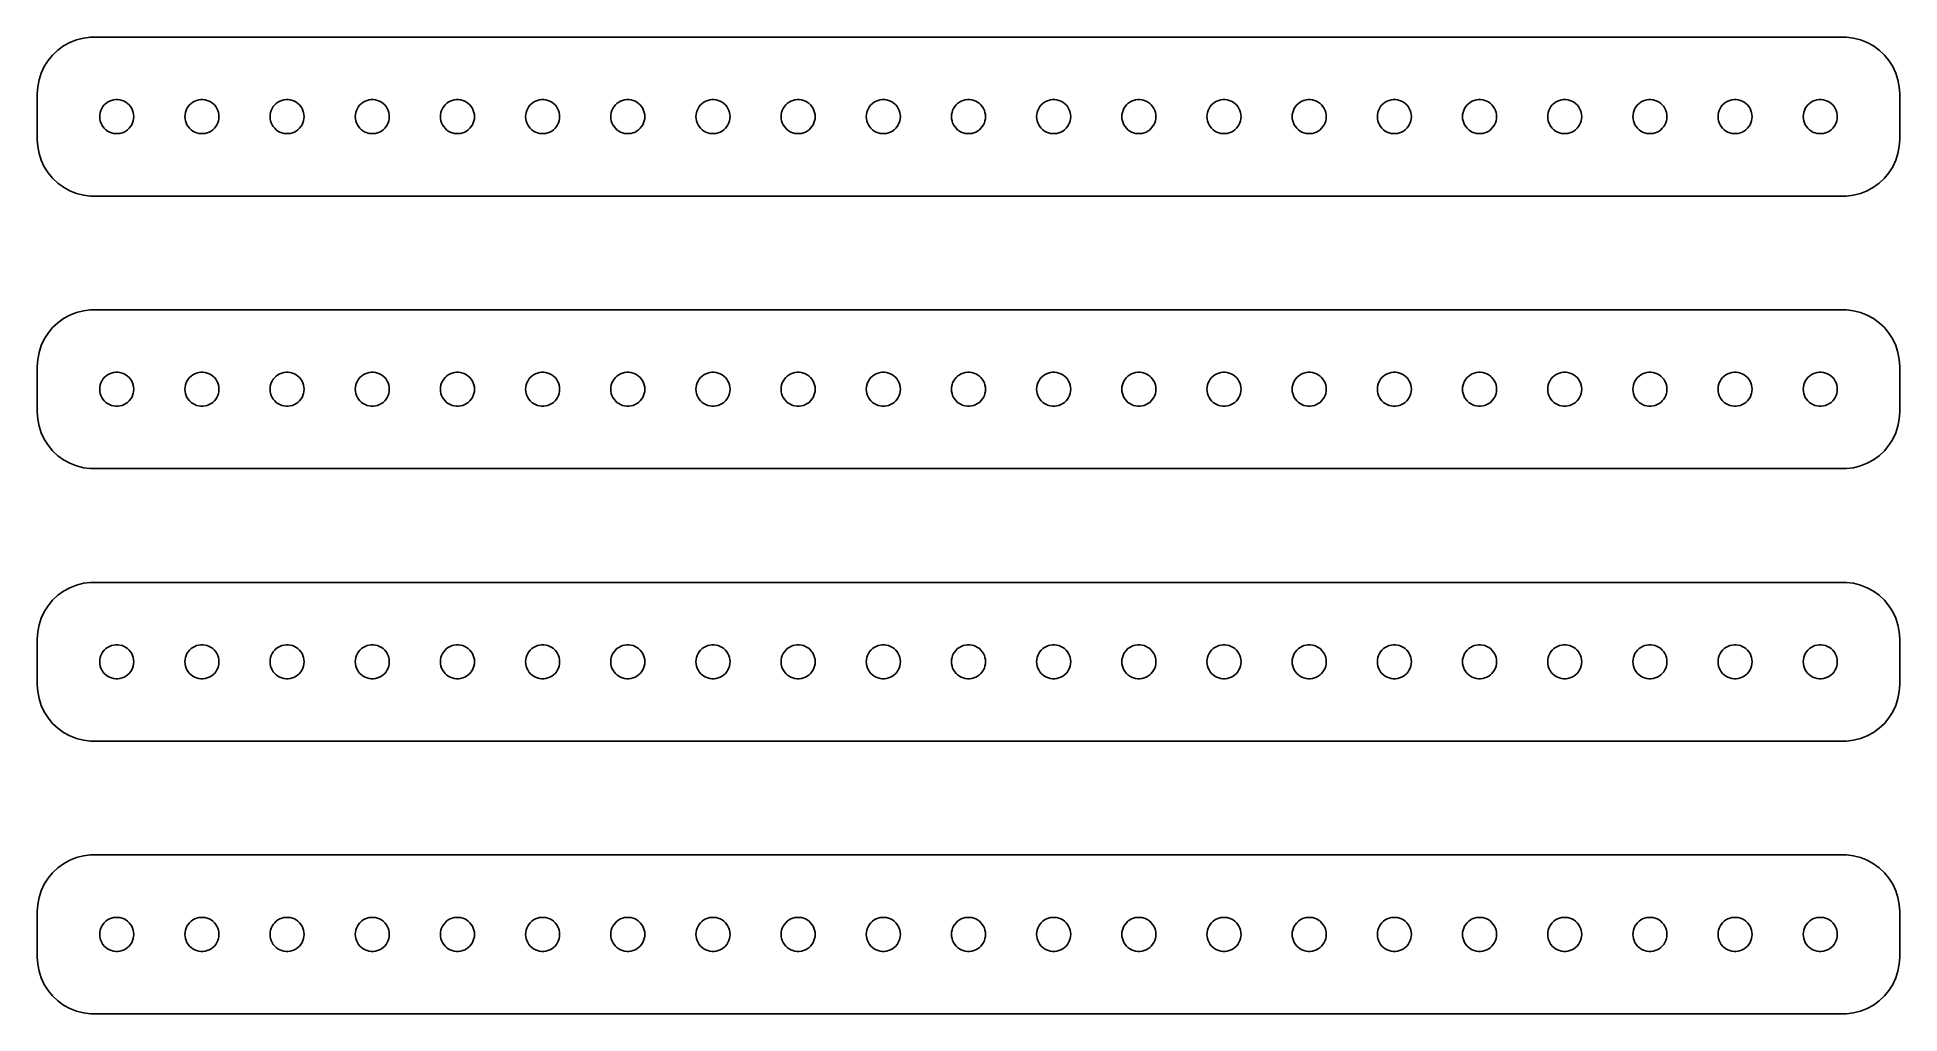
# Model space of a CAD drawing. Header units: metres. Extents: x -82 to 82, y 65 to 151.
import ezdxf

# ---------------------------------------------------------------- set-up
doc = ezdxf.new("R2010")
doc.units = ezdxf.units.M

msp = doc.modelspace()

# ---------------------------------------------------------------- linework, layer by layer
for p, q in [((-77.9369, 150.911), (-78.5451, 150.755)), ((-77.3139, 150.99), (-77.9369, 150.911)), ((77.3139, 150.99), (-77.3139, 150.99)), ((77.9369, 150.911), (77.3139, 150.99)), ((78.5451, 150.755), (77.9369, 150.911)), ((-80.6448, 149.423), (-81.0451, 148.939)), ((-80.1871, 149.853), (-80.6448, 149.423)), ((-79.6791, 150.222), (-80.1871, 149.853)), ((-79.1289, 150.524), (-79.6791, 150.222)), ((-78.5451, 150.755), (-79.1289, 150.524)), ((79.1289, 150.524), (78.5451, 150.755)), ((79.6791, 150.222), (79.1289, 150.524)), ((80.1871, 149.853), (79.6791, 150.222)), ((80.6448, 149.423), (80.1871, 149.853)), ((81.0451, 148.939), (80.6448, 149.423)), ((-81.6489, 147.841), (-81.8429, 147.243)), ((-81.3815, 148.409), (-81.6489, 147.841)), ((-81.0451, 148.939), (-81.3815, 148.409)), ((81.3815, 148.409), (81.0451, 148.939)), ((81.6489, 147.841), (81.3815, 148.409)), ((81.8429, 147.243), (81.6489, 147.841)), ((-81.9606, 146.627), (-82, 146)), ((-82, 146), (-82, 142)), ((-81.8429, 147.243), (-81.9606, 146.627)), ((81.9606, 146.627), (81.8429, 147.243)), ((82, 146), (81.9606, 146.627)), ((82, 142), (82, 146)), ((-76.4882, 144.188), (-76.4529, 144.373)), ((-76.4529, 144.373), (-76.3947, 144.552)), ((-76.3947, 144.552), (-76.3145, 144.723)), ((-76.3145, 144.723), (-76.2135, 144.882)), ((-76.2135, 144.882), (-76.0934, 145.027)), ((-76.0934, 145.027), (-75.9561, 145.156)), ((-75.9561, 145.156), (-75.8037, 145.266)), ((-75.8037, 145.266), (-75.6387, 145.357)), ((-75.6387, 145.357), (-75.4635, 145.427)), ((-75.4635, 145.427), (-75.2811, 145.473)), ((-75.2811, 145.473), (-75.0942, 145.497)), ((-75.0942, 145.497), (-74.9058, 145.497)), ((-74.9058, 145.497), (-74.7189, 145.473)), ((-74.7189, 145.473), (-74.5365, 145.427)), ((-74.5365, 145.427), (-74.3613, 145.357)), ((-74.3613, 145.357), (-74.1963, 145.266)), ((-74.1963, 145.266), (-74.0439, 145.156)), ((-74.0439, 145.156), (-73.9065, 145.027)), ((-73.9065, 145.027), (-73.7865, 144.882)), ((-73.7865, 144.882), (-73.6855, 144.723)), ((-73.6855, 144.723), (-73.6053, 144.552)), ((-73.6053, 144.552), (-73.5471, 144.373)), ((-73.5471, 144.373), (-73.5118, 144.188)), ((-68.9882, 144.188), (-68.9529, 144.373)), ((-68.9529, 144.373), (-68.8947, 144.552)), ((-68.8947, 144.552), (-68.8145, 144.723)), ((-68.8145, 144.723), (-68.7135, 144.882)), ((-68.7135, 144.882), (-68.5934, 145.027)), ((-68.5934, 145.027), (-68.4561, 145.156)), ((-68.4561, 145.156), (-68.3037, 145.266)), ((-68.3037, 145.266), (-68.1387, 145.357)), ((-68.1387, 145.357), (-67.9635, 145.427)), ((-67.9635, 145.427), (-67.7811, 145.473)), ((-67.7811, 145.473), (-67.5942, 145.497)), ((-67.5942, 145.497), (-67.4058, 145.497)), ((-67.4058, 145.497), (-67.2189, 145.473)), ((-67.2189, 145.473), (-67.0365, 145.427)), ((-67.0365, 145.427), (-66.8613, 145.357)), ((-66.8613, 145.357), (-66.6963, 145.266)), ((-66.6963, 145.266), (-66.5439, 145.156)), ((-66.5439, 145.156), (-66.4065, 145.027)), ((-66.4065, 145.027), (-66.2865, 144.882)), ((-66.2865, 144.882), (-66.1855, 144.723)), ((-66.1855, 144.723), (-66.1053, 144.552)), ((-66.1053, 144.552), (-66.0471, 144.373)), ((-66.0471, 144.373), (-66.0118, 144.188)), ((-61.4882, 144.188), (-61.4529, 144.373)), ((-61.4529, 144.373), (-61.3947, 144.552)), ((-61.3947, 144.552), (-61.3145, 144.723)), ((-61.3145, 144.723), (-61.2135, 144.882)), ((-61.2135, 144.882), (-61.0934, 145.027)), ((-61.0934, 145.027), (-60.9561, 145.156)), ((-60.9561, 145.156), (-60.8037, 145.266)), ((-60.8037, 145.266), (-60.6387, 145.357)), ((-60.6387, 145.357), (-60.4635, 145.427)), ((-60.4635, 145.427), (-60.2811, 145.473)), ((-60.2811, 145.473), (-60.0942, 145.497)), ((-60.0942, 145.497), (-59.9058, 145.497)), ((-59.9058, 145.497), (-59.7189, 145.473)), ((-59.7189, 145.473), (-59.5365, 145.427)), ((-59.5365, 145.427), (-59.3613, 145.357)), ((-59.3613, 145.357), (-59.1963, 145.266)), ((-59.1963, 145.266), (-59.0439, 145.156)), ((-59.0439, 145.156), (-58.9065, 145.027)), ((-58.9065, 145.027), (-58.7865, 144.882)), ((-58.7865, 144.882), (-58.6855, 144.723)), ((-58.6855, 144.723), (-58.6053, 144.552)), ((-58.6053, 144.552), (-58.5471, 144.373)), ((-58.5471, 144.373), (-58.5118, 144.188)), ((-53.9882, 144.188), (-53.9529, 144.373)), ((-53.9529, 144.373), (-53.8947, 144.552)), ((-53.8947, 144.552), (-53.8145, 144.723)), ((-53.8145, 144.723), (-53.7135, 144.882)), ((-53.7135, 144.882), (-53.5934, 145.027)), ((-53.5934, 145.027), (-53.4561, 145.156)), ((-53.4561, 145.156), (-53.3037, 145.266)), ((-53.3037, 145.266), (-53.1387, 145.357)), ((-53.1387, 145.357), (-52.9635, 145.427)), ((-52.9635, 145.427), (-52.7811, 145.473)), ((-52.7811, 145.473), (-52.5942, 145.497)), ((-52.5942, 145.497), (-52.4058, 145.497)), ((-52.4058, 145.497), (-52.2189, 145.473)), ((-52.2189, 145.473), (-52.0365, 145.427)), ((-52.0365, 145.427), (-51.8613, 145.357)), ((-51.8613, 145.357), (-51.6963, 145.266)), ((-51.6963, 145.266), (-51.5439, 145.156)), ((-51.5439, 145.156), (-51.4065, 145.027)), ((-51.4065, 145.027), (-51.2865, 144.882)), ((-51.2865, 144.882), (-51.1855, 144.723)), ((-51.1855, 144.723), (-51.1053, 144.552)), ((-51.1053, 144.552), (-51.0471, 144.373)), ((-51.0471, 144.373), (-51.0118, 144.188)), ((-46.4882, 144.188), (-46.4529, 144.373)), ((-46.4529, 144.373), (-46.3947, 144.552)), ((-46.3947, 144.552), (-46.3145, 144.723)), ((-46.3145, 144.723), (-46.2135, 144.882)), ((-46.2135, 144.882), (-46.0934, 145.027)), ((-46.0934, 145.027), (-45.9561, 145.156)), ((-45.9561, 145.156), (-45.8037, 145.266)), ((-45.8037, 145.266), (-45.6387, 145.357)), ((-45.6387, 145.357), (-45.4635, 145.427)), ((-45.4635, 145.427), (-45.2811, 145.473)), ((-45.2811, 145.473), (-45.0942, 145.497)), ((-45.0942, 145.497), (-44.9058, 145.497)), ((-44.9058, 145.497), (-44.7189, 145.473)), ((-44.7189, 145.473), (-44.5365, 145.427)), ((-44.5365, 145.427), (-44.3613, 145.357)), ((-44.3613, 145.357), (-44.1963, 145.266)), ((-44.1963, 145.266), (-44.0439, 145.156)), ((-44.0439, 145.156), (-43.9065, 145.027)), ((-43.9065, 145.027), (-43.7865, 144.882)), ((-43.7865, 144.882), (-43.6855, 144.723)), ((-43.6855, 144.723), (-43.6053, 144.552)), ((-43.6053, 144.552), (-43.5471, 144.373)), ((-43.5471, 144.373), (-43.5118, 144.188)), ((-38.9882, 144.188), (-38.9529, 144.373)), ((-38.9529, 144.373), (-38.8947, 144.552)), ((-38.8947, 144.552), (-38.8145, 144.723)), ((-38.8145, 144.723), (-38.7135, 144.882)), ((-38.7135, 144.882), (-38.5934, 145.027)), ((-38.5934, 145.027), (-38.4561, 145.156)), ((-38.4561, 145.156), (-38.3037, 145.266)), ((-38.3037, 145.266), (-38.1387, 145.357)), ((-38.1387, 145.357), (-37.9635, 145.427)), ((-37.9635, 145.427), (-37.7811, 145.473)), ((-37.7811, 145.473), (-37.5942, 145.497)), ((-37.5942, 145.497), (-37.4058, 145.497)), ((-37.4058, 145.497), (-37.2189, 145.473)), ((-37.2189, 145.473), (-37.0365, 145.427)), ((-37.0365, 145.427), (-36.8613, 145.357)), ((-36.8613, 145.357), (-36.6963, 145.266)), ((-36.6963, 145.266), (-36.5439, 145.156)), ((-36.5439, 145.156), (-36.4065, 145.027)), ((-36.4065, 145.027), (-36.2865, 144.882)), ((-36.2865, 144.882), (-36.1855, 144.723)), ((-36.1855, 144.723), (-36.1053, 144.552)), ((-36.1053, 144.552), (-36.0471, 144.373)), ((-36.0471, 144.373), (-36.0118, 144.188)), ((-31.4882, 144.188), (-31.4529, 144.373)), ((-31.4529, 144.373), (-31.3947, 144.552)), ((-31.3947, 144.552), (-31.3145, 144.723)), ((-31.3145, 144.723), (-31.2135, 144.882)), ((-31.2135, 144.882), (-31.0934, 145.027)), ((-31.0934, 145.027), (-30.9561, 145.156)), ((-30.9561, 145.156), (-30.8037, 145.266)), ((-30.8037, 145.266), (-30.6387, 145.357)), ((-30.6387, 145.357), (-30.4635, 145.427)), ((-30.4635, 145.427), (-30.2811, 145.473)), ((-30.2811, 145.473), (-30.0942, 145.497)), ((-30.0942, 145.497), (-29.9058, 145.497)), ((-29.9058, 145.497), (-29.7189, 145.473)), ((-29.7189, 145.473), (-29.5365, 145.427)), ((-29.5365, 145.427), (-29.3613, 145.357)), ((-29.3613, 145.357), (-29.1963, 145.266)), ((-29.1963, 145.266), (-29.0439, 145.156)), ((-29.0439, 145.156), (-28.9065, 145.027)), ((-28.9065, 145.027), (-28.7865, 144.882)), ((-28.7865, 144.882), (-28.6855, 144.723)), ((-28.6855, 144.723), (-28.6053, 144.552)), ((-28.6053, 144.552), (-28.5471, 144.373)), ((-28.5471, 144.373), (-28.5118, 144.188)), ((-23.9882, 144.188), (-23.9529, 144.373)), ((-23.9529, 144.373), (-23.8947, 144.552)), ((-23.8947, 144.552), (-23.8145, 144.723)), ((-23.8145, 144.723), (-23.7135, 144.882)), ((-23.7135, 144.882), (-23.5934, 145.027)), ((-23.5934, 145.027), (-23.4561, 145.156)), ((-23.4561, 145.156), (-23.3037, 145.266)), ((-23.3037, 145.266), (-23.1387, 145.357)), ((-23.1387, 145.357), (-22.9635, 145.427)), ((-22.9635, 145.427), (-22.7811, 145.473)), ((-22.7811, 145.473), (-22.5942, 145.497)), ((-22.5942, 145.497), (-22.4058, 145.497)), ((-22.4058, 145.497), (-22.2189, 145.473)), ((-22.2189, 145.473), (-22.0365, 145.427)), ((-22.0365, 145.427), (-21.8613, 145.357)), ((-21.8613, 145.357), (-21.6963, 145.266)), ((-21.6963, 145.266), (-21.5439, 145.156)), ((-21.5439, 145.156), (-21.4065, 145.027)), ((-21.4065, 145.027), (-21.2865, 144.882)), ((-21.2865, 144.882), (-21.1855, 144.723)), ((-21.1855, 144.723), (-21.1053, 144.552)), ((-21.1053, 144.552), (-21.0471, 144.373)), ((-21.0471, 144.373), (-21.0118, 144.188)), ((-16.4882, 144.188), (-16.4529, 144.373)), ((-16.4529, 144.373), (-16.3947, 144.552)), ((-16.3947, 144.552), (-16.3145, 144.723)), ((-16.3145, 144.723), (-16.2135, 144.882)), ((-16.2135, 144.882), (-16.0934, 145.027)), ((-16.0934, 145.027), (-15.9561, 145.156)), ((-15.9561, 145.156), (-15.8037, 145.266)), ((-15.8037, 145.266), (-15.6387, 145.357)), ((-15.6387, 145.357), (-15.4635, 145.427)), ((-15.4635, 145.427), (-15.2811, 145.473)), ((-15.2811, 145.473), (-15.0942, 145.497)), ((-15.0942, 145.497), (-14.9058, 145.497)), ((-14.9058, 145.497), (-14.7189, 145.473)), ((-14.7189, 145.473), (-14.5365, 145.427)), ((-14.5365, 145.427), (-14.3613, 145.357)), ((-14.3613, 145.357), (-14.1963, 145.266)), ((-14.1963, 145.266), (-14.0439, 145.156)), ((-14.0439, 145.156), (-13.9065, 145.027)), ((-13.9065, 145.027), (-13.7865, 144.882)), ((-13.7865, 144.882), (-13.6855, 144.723)), ((-13.6855, 144.723), (-13.6053, 144.552)), ((-13.6053, 144.552), (-13.5471, 144.373)), ((-13.5471, 144.373), (-13.5118, 144.188)), ((-8.98816, 144.188), (-8.95287, 144.373)), ((-8.95287, 144.373), (-8.89465, 144.552)), ((-8.89465, 144.552), (-8.81445, 144.723)), ((-8.81445, 144.723), (-8.71352, 144.882)), ((-8.71352, 144.882), (-8.59344, 145.027)), ((-8.59344, 145.027), (-8.45613, 145.156)), ((-8.45613, 145.156), (-8.30373, 145.266)), ((-8.30373, 145.266), (-8.13866, 145.357)), ((-8.13866, 145.357), (-7.96352, 145.427)), ((-7.96352, 145.427), (-7.78107, 145.473)), ((-7.78107, 145.473), (-7.59418, 145.497)), ((-7.59418, 145.497), (-7.40581, 145.497)), ((-7.40581, 145.497), (-7.21892, 145.473)), ((-7.21892, 145.473), (-7.03647, 145.427)), ((-7.03647, 145.427), (-6.86133, 145.357)), ((-6.86133, 145.357), (-6.69626, 145.266)), ((-6.69626, 145.266), (-6.54385, 145.156)), ((-6.54385, 145.156), (-6.40654, 145.027)), ((-6.40654, 145.027), (-6.28647, 144.882)), ((-6.28647, 144.882), (-6.18553, 144.723)), ((-6.18553, 144.723), (-6.10533, 144.552)), ((-6.10533, 144.552), (-6.04712, 144.373)), ((-6.04712, 144.373), (-6.01183, 144.188)), ((-1.48816, 144.188), (-1.45287, 144.373)), ((-1.45287, 144.373), (-1.39465, 144.552)), ((-1.39465, 144.552), (-1.31445, 144.723)), ((-1.31445, 144.723), (-1.21352, 144.882)), ((-1.21352, 144.882), (-1.09344, 145.027)), ((-1.09344, 145.027), (-0.95613, 145.156)), ((-0.95613, 145.156), (-0.80373, 145.266)), ((-0.80373, 145.266), (-0.63866, 145.357)), ((-0.63866, 145.357), (-0.46352, 145.427)), ((-0.46352, 145.427), (-0.28107, 145.473)), ((-0.28107, 145.473), (-0.09418, 145.497)), ((-0.09418, 145.497), (0.09418, 145.497)), ((0.09418, 145.497), (0.28107, 145.473)), ((0.28107, 145.473), (0.46352, 145.427)), ((0.46352, 145.427), (0.63866, 145.357)), ((0.63866, 145.357), (0.80373, 145.266)), ((0.80373, 145.266), (0.95613, 145.156)), ((0.95613, 145.156), (1.09344, 145.027)), ((1.09344, 145.027), (1.21352, 144.882)), ((1.21352, 144.882), (1.31445, 144.723)), ((1.31445, 144.723), (1.39465, 144.552)), ((1.39465, 144.552), (1.45287, 144.373)), ((1.45287, 144.373), (1.48816, 144.188)), ((6.01183, 144.188), (6.04712, 144.373)), ((6.04712, 144.373), (6.10533, 144.552)), ((6.10533, 144.552), (6.18553, 144.723)), ((6.18553, 144.723), (6.28647, 144.882)), ((6.28647, 144.882), (6.40654, 145.027)), ((6.40654, 145.027), (6.54385, 145.156)), ((6.54385, 145.156), (6.69626, 145.266)), ((6.69626, 145.266), (6.86133, 145.357)), ((6.86133, 145.357), (7.03647, 145.427)), ((7.03647, 145.427), (7.21892, 145.473)), ((7.21892, 145.473), (7.40581, 145.497)), ((7.40581, 145.497), (7.59418, 145.497)), ((7.59418, 145.497), (7.78107, 145.473)), ((7.78107, 145.473), (7.96352, 145.427)), ((7.96352, 145.427), (8.13866, 145.357)), ((8.13866, 145.357), (8.30373, 145.266)), ((8.30373, 145.266), (8.45613, 145.156)), ((8.45613, 145.156), (8.59344, 145.027)), ((8.59344, 145.027), (8.71352, 144.882)), ((8.71352, 144.882), (8.81445, 144.723)), ((8.81445, 144.723), (8.89465, 144.552)), ((8.89465, 144.552), (8.95287, 144.373)), ((8.95287, 144.373), (8.98816, 144.188)), ((13.5118, 144.188), (13.5471, 144.373)), ((13.5471, 144.373), (13.6053, 144.552)), ((13.6053, 144.552), (13.6855, 144.723)), ((13.6855, 144.723), (13.7865, 144.882)), ((13.7865, 144.882), (13.9065, 145.027)), ((13.9065, 145.027), (14.0439, 145.156)), ((14.0439, 145.156), (14.1963, 145.266)), ((14.1963, 145.266), (14.3613, 145.357)), ((14.3613, 145.357), (14.5365, 145.427)), ((14.5365, 145.427), (14.7189, 145.473)), ((14.7189, 145.473), (14.9058, 145.497)), ((14.9058, 145.497), (15.0942, 145.497)), ((15.0942, 145.497), (15.2811, 145.473)), ((15.2811, 145.473), (15.4635, 145.427)), ((15.4635, 145.427), (15.6387, 145.357)), ((15.6387, 145.357), (15.8037, 145.266)), ((15.8037, 145.266), (15.9561, 145.156)), ((15.9561, 145.156), (16.0934, 145.027)), ((16.0934, 145.027), (16.2135, 144.882)), ((16.2135, 144.882), (16.3145, 144.723)), ((16.3145, 144.723), (16.3947, 144.552)), ((16.3947, 144.552), (16.4529, 144.373)), ((16.4529, 144.373), (16.4882, 144.188)), ((21.0118, 144.188), (21.0471, 144.373)), ((21.0471, 144.373), (21.1053, 144.552)), ((21.1053, 144.552), (21.1855, 144.723)), ((21.1855, 144.723), (21.2865, 144.882)), ((21.2865, 144.882), (21.4065, 145.027)), ((21.4065, 145.027), (21.5439, 145.156)), ((21.5439, 145.156), (21.6963, 145.266)), ((21.6963, 145.266), (21.8613, 145.357)), ((21.8613, 145.357), (22.0365, 145.427)), ((22.0365, 145.427), (22.2189, 145.473)), ((22.2189, 145.473), (22.4058, 145.497)), ((22.4058, 145.497), (22.5942, 145.497)), ((22.5942, 145.497), (22.7811, 145.473)), ((22.7811, 145.473), (22.9635, 145.427)), ((22.9635, 145.427), (23.1387, 145.357)), ((23.1387, 145.357), (23.3037, 145.266)), ((23.3037, 145.266), (23.4561, 145.156)), ((23.4561, 145.156), (23.5934, 145.027)), ((23.5934, 145.027), (23.7135, 144.882)), ((23.7135, 144.882), (23.8145, 144.723)), ((23.8145, 144.723), (23.8947, 144.552)), ((23.8947, 144.552), (23.9529, 144.373)), ((23.9529, 144.373), (23.9882, 144.188)), ((28.5118, 144.188), (28.5471, 144.373)), ((28.5471, 144.373), (28.6053, 144.552)), ((28.6053, 144.552), (28.6855, 144.723)), ((28.6855, 144.723), (28.7865, 144.882)), ((28.7865, 144.882), (28.9065, 145.027)), ((28.9065, 145.027), (29.0439, 145.156)), ((29.0439, 145.156), (29.1963, 145.266)), ((29.1963, 145.266), (29.3613, 145.357)), ((29.3613, 145.357), (29.5365, 145.427)), ((29.5365, 145.427), (29.7189, 145.473)), ((29.7189, 145.473), (29.9058, 145.497)), ((29.9058, 145.497), (30.0942, 145.497)), ((30.0942, 145.497), (30.2811, 145.473)), ((30.2811, 145.473), (30.4635, 145.427)), ((30.4635, 145.427), (30.6387, 145.357)), ((30.6387, 145.357), (30.8037, 145.266)), ((30.8037, 145.266), (30.9561, 145.156)), ((30.9561, 145.156), (31.0934, 145.027)), ((31.0934, 145.027), (31.2135, 144.882)), ((31.2135, 144.882), (31.3145, 144.723)), ((31.3145, 144.723), (31.3947, 144.552)), ((31.3947, 144.552), (31.4529, 144.373)), ((31.4529, 144.373), (31.4882, 144.188)), ((36.0118, 144.188), (36.0471, 144.373)), ((36.0471, 144.373), (36.1053, 144.552)), ((36.1053, 144.552), (36.1855, 144.723)), ((36.1855, 144.723), (36.2865, 144.882)), ((36.2865, 144.882), (36.4065, 145.027)), ((36.4065, 145.027), (36.5439, 145.156)), ((36.5439, 145.156), (36.6963, 145.266)), ((36.6963, 145.266), (36.8613, 145.357)), ((36.8613, 145.357), (37.0365, 145.427)), ((37.0365, 145.427), (37.2189, 145.473)), ((37.2189, 145.473), (37.4058, 145.497)), ((37.4058, 145.497), (37.5942, 145.497)), ((37.5942, 145.497), (37.7811, 145.473)), ((37.7811, 145.473), (37.9635, 145.427)), ((37.9635, 145.427), (38.1387, 145.357)), ((38.1387, 145.357), (38.3037, 145.266)), ((38.3037, 145.266), (38.4561, 145.156)), ((38.4561, 145.156), (38.5934, 145.027)), ((38.5934, 145.027), (38.7135, 144.882)), ((38.7135, 144.882), (38.8145, 144.723)), ((38.8145, 144.723), (38.8947, 144.552)), ((38.8947, 144.552), (38.9529, 144.373)), ((38.9529, 144.373), (38.9882, 144.188)), ((43.5118, 144.188), (43.5471, 144.373)), ((43.5471, 144.373), (43.6053, 144.552)), ((43.6053, 144.552), (43.6855, 144.723)), ((43.6855, 144.723), (43.7865, 144.882)), ((43.7865, 144.882), (43.9065, 145.027)), ((43.9065, 145.027), (44.0439, 145.156)), ((44.0439, 145.156), (44.1963, 145.266)), ((44.1963, 145.266), (44.3613, 145.357)), ((44.3613, 145.357), (44.5365, 145.427)), ((44.5365, 145.427), (44.7189, 145.473)), ((44.7189, 145.473), (44.9058, 145.497)), ((44.9058, 145.497), (45.0942, 145.497)), ((45.0942, 145.497), (45.2811, 145.473)), ((45.2811, 145.473), (45.4635, 145.427)), ((45.4635, 145.427), (45.6387, 145.357)), ((45.6387, 145.357), (45.8037, 145.266)), ((45.8037, 145.266), (45.9561, 145.156)), ((45.9561, 145.156), (46.0934, 145.027)), ((46.0934, 145.027), (46.2135, 144.882)), ((46.2135, 144.882), (46.3145, 144.723)), ((46.3145, 144.723), (46.3947, 144.552)), ((46.3947, 144.552), (46.4529, 144.373)), ((46.4529, 144.373), (46.4882, 144.188)), ((51.0118, 144.188), (51.0471, 144.373)), ((51.0471, 144.373), (51.1053, 144.552)), ((51.1053, 144.552), (51.1855, 144.723)), ((51.1855, 144.723), (51.2865, 144.882)), ((51.2865, 144.882), (51.4065, 145.027)), ((51.4065, 145.027), (51.5439, 145.156)), ((51.5439, 145.156), (51.6963, 145.266)), ((51.6963, 145.266), (51.8613, 145.357)), ((51.8613, 145.357), (52.0365, 145.427)), ((52.0365, 145.427), (52.2189, 145.473)), ((52.2189, 145.473), (52.4058, 145.497)), ((52.4058, 145.497), (52.5942, 145.497)), ((52.5942, 145.497), (52.7811, 145.473)), ((52.7811, 145.473), (52.9635, 145.427)), ((52.9635, 145.427), (53.1387, 145.357)), ((53.1387, 145.357), (53.3037, 145.266)), ((53.3037, 145.266), (53.4561, 145.156)), ((53.4561, 145.156), (53.5934, 145.027)), ((53.5934, 145.027), (53.7135, 144.882)), ((53.7135, 144.882), (53.8145, 144.723)), ((53.8145, 144.723), (53.8947, 144.552)), ((53.8947, 144.552), (53.9529, 144.373)), ((53.9529, 144.373), (53.9882, 144.188)), ((58.5118, 144.188), (58.5471, 144.373)), ((58.5471, 144.373), (58.6053, 144.552)), ((58.6053, 144.552), (58.6855, 144.723)), ((58.6855, 144.723), (58.7865, 144.882)), ((58.7865, 144.882), (58.9065, 145.027)), ((58.9065, 145.027), (59.0439, 145.156)), ((59.0439, 145.156), (59.1963, 145.266)), ((59.1963, 145.266), (59.3613, 145.357)), ((59.3613, 145.357), (59.5365, 145.427)), ((59.5365, 145.427), (59.7189, 145.473)), ((59.7189, 145.473), (59.9058, 145.497)), ((59.9058, 145.497), (60.0942, 145.497)), ((60.0942, 145.497), (60.2811, 145.473)), ((60.2811, 145.473), (60.4635, 145.427)), ((60.4635, 145.427), (60.6387, 145.357)), ((60.6387, 145.357), (60.8037, 145.266)), ((60.8037, 145.266), (60.9561, 145.156)), ((60.9561, 145.156), (61.0934, 145.027)), ((61.0934, 145.027), (61.2135, 144.882)), ((61.2135, 144.882), (61.3145, 144.723)), ((61.3145, 144.723), (61.3947, 144.552)), ((61.3947, 144.552), (61.4529, 144.373)), ((61.4529, 144.373), (61.4882, 144.188)), ((66.0118, 144.188), (66.0471, 144.373)), ((66.0471, 144.373), (66.1053, 144.552)), ((66.1053, 144.552), (66.1855, 144.723)), ((66.1855, 144.723), (66.2865, 144.882)), ((66.2865, 144.882), (66.4065, 145.027)), ((66.4065, 145.027), (66.5439, 145.156)), ((66.5439, 145.156), (66.6963, 145.266)), ((66.6963, 145.266), (66.8613, 145.357)), ((66.8613, 145.357), (67.0365, 145.427)), ((67.0365, 145.427), (67.2189, 145.473)), ((67.2189, 145.473), (67.4058, 145.497)), ((67.4058, 145.497), (67.5942, 145.497)), ((67.5942, 145.497), (67.7811, 145.473)), ((67.7811, 145.473), (67.9635, 145.427)), ((67.9635, 145.427), (68.1387, 145.357)), ((68.1387, 145.357), (68.3037, 145.266)), ((68.3037, 145.266), (68.4561, 145.156)), ((68.4561, 145.156), (68.5934, 145.027)), ((68.5934, 145.027), (68.7135, 144.882)), ((68.7135, 144.882), (68.8145, 144.723)), ((68.8145, 144.723), (68.8947, 144.552)), ((68.8947, 144.552), (68.9529, 144.373)), ((68.9529, 144.373), (68.9882, 144.188)), ((73.5118, 144.188), (73.5471, 144.373)), ((73.5471, 144.373), (73.6053, 144.552)), ((73.6053, 144.552), (73.6855, 144.723)), ((73.6855, 144.723), (73.7865, 144.882)), ((73.7865, 144.882), (73.9065, 145.027)), ((73.9065, 145.027), (74.0439, 145.156)), ((74.0439, 145.156), (74.1963, 145.266)), ((74.1963, 145.266), (74.3613, 145.357)), ((74.3613, 145.357), (74.5365, 145.427)), ((74.5365, 145.427), (74.7189, 145.473)), ((74.7189, 145.473), (74.9058, 145.497)), ((74.9058, 145.497), (75.0942, 145.497)), ((75.0942, 145.497), (75.2811, 145.473)), ((75.2811, 145.473), (75.4635, 145.427)), ((75.4635, 145.427), (75.6387, 145.357)), ((75.6387, 145.357), (75.8037, 145.266)), ((75.8037, 145.266), (75.9561, 145.156)), ((75.9561, 145.156), (76.0934, 145.027)), ((76.0934, 145.027), (76.2135, 144.882)), ((76.2135, 144.882), (76.3145, 144.723)), ((76.3145, 144.723), (76.3947, 144.552)), ((76.3947, 144.552), (76.4529, 144.373)), ((76.4529, 144.373), (76.4882, 144.188)), ((-76.5, 144), (-76.4882, 144.188)), ((-76.4882, 143.812), (-76.5, 144)), ((-76.4529, 143.627), (-76.4882, 143.812)), ((-76.3947, 143.448), (-76.4529, 143.627)), ((-76.3145, 143.277), (-76.3947, 143.448)), ((-76.2135, 143.118), (-76.3145, 143.277)), ((-76.0934, 142.973), (-76.2135, 143.118)), ((-75.9561, 142.844), (-76.0934, 142.973)), ((-75.8037, 142.734), (-75.9561, 142.844)), ((-75.6387, 142.643), (-75.8037, 142.734)), ((-74.1963, 142.734), (-74.3613, 142.643)), ((-74.0439, 142.844), (-74.1963, 142.734)), ((-73.9065, 142.973), (-74.0439, 142.844)), ((-73.7865, 143.118), (-73.9065, 142.973)), ((-73.6855, 143.277), (-73.7865, 143.118)), ((-73.6053, 143.448), (-73.6855, 143.277)), ((-73.5471, 143.627), (-73.6053, 143.448)), ((-73.5118, 143.812), (-73.5471, 143.627)), ((-73.5118, 144.188), (-73.5, 144)), ((-73.5, 144), (-73.5118, 143.812)), ((-69, 144), (-68.9882, 144.188)), ((-68.9882, 143.812), (-69, 144)), ((-68.9529, 143.627), (-68.9882, 143.812)), ((-68.8947, 143.448), (-68.9529, 143.627)), ((-68.8145, 143.277), (-68.8947, 143.448)), ((-68.7135, 143.118), (-68.8145, 143.277)), ((-68.5934, 142.973), (-68.7135, 143.118)), ((-68.4561, 142.844), (-68.5934, 142.973)), ((-68.3037, 142.734), (-68.4561, 142.844)), ((-68.1387, 142.643), (-68.3037, 142.734)), ((-66.6963, 142.734), (-66.8613, 142.643)), ((-66.5439, 142.844), (-66.6963, 142.734)), ((-66.4065, 142.973), (-66.5439, 142.844)), ((-66.2865, 143.118), (-66.4065, 142.973)), ((-66.1855, 143.277), (-66.2865, 143.118)), ((-66.1053, 143.448), (-66.1855, 143.277)), ((-66.0471, 143.627), (-66.1053, 143.448)), ((-66.0118, 143.812), (-66.0471, 143.627)), ((-66.0118, 144.188), (-66, 144)), ((-66, 144), (-66.0118, 143.812)), ((-61.5, 144), (-61.4882, 144.188)), ((-61.4882, 143.812), (-61.5, 144)), ((-61.4529, 143.627), (-61.4882, 143.812)), ((-61.3947, 143.448), (-61.4529, 143.627)), ((-61.3145, 143.277), (-61.3947, 143.448)), ((-61.2135, 143.118), (-61.3145, 143.277)), ((-61.0934, 142.973), (-61.2135, 143.118)), ((-60.9561, 142.844), (-61.0934, 142.973)), ((-60.8037, 142.734), (-60.9561, 142.844)), ((-60.6387, 142.643), (-60.8037, 142.734)), ((-59.1963, 142.734), (-59.3613, 142.643)), ((-59.0439, 142.844), (-59.1963, 142.734)), ((-58.9065, 142.973), (-59.0439, 142.844)), ((-58.7865, 143.118), (-58.9065, 142.973)), ((-58.6855, 143.277), (-58.7865, 143.118)), ((-58.6053, 143.448), (-58.6855, 143.277)), ((-58.5471, 143.627), (-58.6053, 143.448)), ((-58.5118, 143.812), (-58.5471, 143.627)), ((-58.5118, 144.188), (-58.5, 144)), ((-58.5, 144), (-58.5118, 143.812)), ((-54, 144), (-53.9882, 144.188)), ((-53.9882, 143.812), (-54, 144)), ((-53.9529, 143.627), (-53.9882, 143.812)), ((-53.8947, 143.448), (-53.9529, 143.627)), ((-53.8145, 143.277), (-53.8947, 143.448)), ((-53.7135, 143.118), (-53.8145, 143.277)), ((-53.5934, 142.973), (-53.7135, 143.118)), ((-53.4561, 142.844), (-53.5934, 142.973)), ((-53.3037, 142.734), (-53.4561, 142.844)), ((-53.1387, 142.643), (-53.3037, 142.734)), ((-51.6963, 142.734), (-51.8613, 142.643)), ((-51.5439, 142.844), (-51.6963, 142.734)), ((-51.4065, 142.973), (-51.5439, 142.844)), ((-51.2865, 143.118), (-51.4065, 142.973)), ((-51.1855, 143.277), (-51.2865, 143.118)), ((-51.1053, 143.448), (-51.1855, 143.277)), ((-51.0471, 143.627), (-51.1053, 143.448)), ((-51.0118, 143.812), (-51.0471, 143.627)), ((-51.0118, 144.188), (-51, 144)), ((-51, 144), (-51.0118, 143.812)), ((-46.5, 144), (-46.4882, 144.188)), ((-46.4882, 143.812), (-46.5, 144)), ((-46.4529, 143.627), (-46.4882, 143.812)), ((-46.3947, 143.448), (-46.4529, 143.627)), ((-46.3145, 143.277), (-46.3947, 143.448)), ((-46.2135, 143.118), (-46.3145, 143.277)), ((-46.0934, 142.973), (-46.2135, 143.118)), ((-45.9561, 142.844), (-46.0934, 142.973)), ((-45.8037, 142.734), (-45.9561, 142.844)), ((-45.6387, 142.643), (-45.8037, 142.734)), ((-44.1963, 142.734), (-44.3613, 142.643)), ((-44.0439, 142.844), (-44.1963, 142.734)), ((-43.9065, 142.973), (-44.0439, 142.844)), ((-43.7865, 143.118), (-43.9065, 142.973)), ((-43.6855, 143.277), (-43.7865, 143.118)), ((-43.6053, 143.448), (-43.6855, 143.277)), ((-43.5471, 143.627), (-43.6053, 143.448)), ((-43.5118, 143.812), (-43.5471, 143.627)), ((-43.5118, 144.188), (-43.5, 144)), ((-43.5, 144), (-43.5118, 143.812)), ((-39, 144), (-38.9882, 144.188)), ((-38.9882, 143.812), (-39, 144)), ((-38.9529, 143.627), (-38.9882, 143.812)), ((-38.8947, 143.448), (-38.9529, 143.627)), ((-38.8145, 143.277), (-38.8947, 143.448)), ((-38.7135, 143.118), (-38.8145, 143.277)), ((-38.5934, 142.973), (-38.7135, 143.118)), ((-38.4561, 142.844), (-38.5934, 142.973)), ((-38.3037, 142.734), (-38.4561, 142.844)), ((-38.1387, 142.643), (-38.3037, 142.734)), ((-36.6963, 142.734), (-36.8613, 142.643)), ((-36.5439, 142.844), (-36.6963, 142.734)), ((-36.4065, 142.973), (-36.5439, 142.844)), ((-36.2865, 143.118), (-36.4065, 142.973)), ((-36.1855, 143.277), (-36.2865, 143.118)), ((-36.1053, 143.448), (-36.1855, 143.277)), ((-36.0471, 143.627), (-36.1053, 143.448)), ((-36.0118, 143.812), (-36.0471, 143.627)), ((-36.0118, 144.188), (-36, 144)), ((-36, 144), (-36.0118, 143.812)), ((-31.5, 144), (-31.4882, 144.188)), ((-31.4882, 143.812), (-31.5, 144)), ((-31.4529, 143.627), (-31.4882, 143.812)), ((-31.3947, 143.448), (-31.4529, 143.627)), ((-31.3145, 143.277), (-31.3947, 143.448)), ((-31.2135, 143.118), (-31.3145, 143.277)), ((-31.0934, 142.973), (-31.2135, 143.118)), ((-30.9561, 142.844), (-31.0934, 142.973)), ((-30.8037, 142.734), (-30.9561, 142.844)), ((-30.6387, 142.643), (-30.8037, 142.734)), ((-29.1963, 142.734), (-29.3613, 142.643)), ((-29.0439, 142.844), (-29.1963, 142.734)), ((-28.9065, 142.973), (-29.0439, 142.844)), ((-28.7865, 143.118), (-28.9065, 142.973)), ((-28.6855, 143.277), (-28.7865, 143.118)), ((-28.6053, 143.448), (-28.6855, 143.277)), ((-28.5471, 143.627), (-28.6053, 143.448)), ((-28.5118, 143.812), (-28.5471, 143.627)), ((-28.5118, 144.188), (-28.5, 144)), ((-28.5, 144), (-28.5118, 143.812)), ((-24, 144), (-23.9882, 144.188)), ((-23.9882, 143.812), (-24, 144)), ((-23.9529, 143.627), (-23.9882, 143.812)), ((-23.8947, 143.448), (-23.9529, 143.627)), ((-23.8145, 143.277), (-23.8947, 143.448)), ((-23.7135, 143.118), (-23.8145, 143.277)), ((-23.5934, 142.973), (-23.7135, 143.118)), ((-23.4561, 142.844), (-23.5934, 142.973)), ((-23.3037, 142.734), (-23.4561, 142.844)), ((-23.1387, 142.643), (-23.3037, 142.734)), ((-21.6963, 142.734), (-21.8613, 142.643)), ((-21.5439, 142.844), (-21.6963, 142.734)), ((-21.4065, 142.973), (-21.5439, 142.844)), ((-21.2865, 143.118), (-21.4065, 142.973)), ((-21.1855, 143.277), (-21.2865, 143.118)), ((-21.1053, 143.448), (-21.1855, 143.277)), ((-21.0471, 143.627), (-21.1053, 143.448)), ((-21.0118, 143.812), (-21.0471, 143.627)), ((-21.0118, 144.188), (-21, 144)), ((-21, 144), (-21.0118, 143.812)), ((-16.5, 144), (-16.4882, 144.188)), ((-16.4882, 143.812), (-16.5, 144)), ((-16.4529, 143.627), (-16.4882, 143.812)), ((-16.3947, 143.448), (-16.4529, 143.627)), ((-16.3145, 143.277), (-16.3947, 143.448)), ((-16.2135, 143.118), (-16.3145, 143.277)), ((-16.0934, 142.973), (-16.2135, 143.118)), ((-15.9561, 142.844), (-16.0934, 142.973)), ((-15.8037, 142.734), (-15.9561, 142.844)), ((-15.6387, 142.643), (-15.8037, 142.734)), ((-14.1963, 142.734), (-14.3613, 142.643)), ((-14.0439, 142.844), (-14.1963, 142.734)), ((-13.9065, 142.973), (-14.0439, 142.844)), ((-13.7865, 143.118), (-13.9065, 142.973)), ((-13.6855, 143.277), (-13.7865, 143.118)), ((-13.6053, 143.448), (-13.6855, 143.277)), ((-13.5471, 143.627), (-13.6053, 143.448)), ((-13.5118, 143.812), (-13.5471, 143.627)), ((-13.5118, 144.188), (-13.5, 144)), ((-13.5, 144), (-13.5118, 143.812)), ((-9, 144), (-8.98816, 144.188)), ((-8.98816, 143.812), (-9, 144)), ((-8.95287, 143.627), (-8.98816, 143.812)), ((-8.89465, 143.448), (-8.95287, 143.627)), ((-8.81445, 143.277), (-8.89465, 143.448)), ((-8.71352, 143.118), (-8.81445, 143.277)), ((-8.59344, 142.973), (-8.71352, 143.118)), ((-8.45613, 142.844), (-8.59344, 142.973)), ((-8.30373, 142.734), (-8.45613, 142.844)), ((-8.13866, 142.643), (-8.30373, 142.734)), ((-6.69626, 142.734), (-6.86133, 142.643)), ((-6.54385, 142.844), (-6.69626, 142.734)), ((-6.40654, 142.973), (-6.54385, 142.844)), ((-6.28647, 143.118), (-6.40654, 142.973)), ((-6.18553, 143.277), (-6.28647, 143.118)), ((-6.10533, 143.448), (-6.18553, 143.277)), ((-6.04712, 143.627), (-6.10533, 143.448)), ((-6.01183, 143.812), (-6.04712, 143.627)), ((-6.01183, 144.188), (-6, 144)), ((-6, 144), (-6.01183, 143.812)), ((-1.5, 144), (-1.48816, 144.188)), ((-1.48816, 143.812), (-1.5, 144)), ((-1.45287, 143.627), (-1.48816, 143.812)), ((-1.39465, 143.448), (-1.45287, 143.627)), ((-1.31445, 143.277), (-1.39465, 143.448)), ((-1.21352, 143.118), (-1.31445, 143.277)), ((-1.09344, 142.973), (-1.21352, 143.118)), ((-0.95613, 142.844), (-1.09344, 142.973)), ((-0.80373, 142.734), (-0.95613, 142.844)), ((-0.63866, 142.643), (-0.80373, 142.734)), ((0.80373, 142.734), (0.63866, 142.643)), ((0.95613, 142.844), (0.80373, 142.734)), ((1.09344, 142.973), (0.95613, 142.844)), ((1.21352, 143.118), (1.09344, 142.973)), ((1.31445, 143.277), (1.21352, 143.118)), ((1.39465, 143.448), (1.31445, 143.277)), ((1.45287, 143.627), (1.39465, 143.448)), ((1.48816, 143.812), (1.45287, 143.627)), ((1.48816, 144.188), (1.5, 144)), ((1.5, 144), (1.48816, 143.812)), ((6, 144), (6.01183, 144.188)), ((6.01183, 143.812), (6, 144)), ((6.04712, 143.627), (6.01183, 143.812)), ((6.10533, 143.448), (6.04712, 143.627)), ((6.18553, 143.277), (6.10533, 143.448)), ((6.28647, 143.118), (6.18553, 143.277)), ((6.40654, 142.973), (6.28647, 143.118)), ((6.54385, 142.844), (6.40654, 142.973)), ((6.69626, 142.734), (6.54385, 142.844)), ((6.86133, 142.643), (6.69626, 142.734)), ((8.30373, 142.734), (8.13866, 142.643)), ((8.45613, 142.844), (8.30373, 142.734)), ((8.59344, 142.973), (8.45613, 142.844)), ((8.71352, 143.118), (8.59344, 142.973)), ((8.81445, 143.277), (8.71352, 143.118)), ((8.89465, 143.448), (8.81445, 143.277)), ((8.95287, 143.627), (8.89465, 143.448)), ((8.98816, 143.812), (8.95287, 143.627)), ((8.98816, 144.188), (9, 144)), ((9, 144), (8.98816, 143.812)), ((13.5, 144), (13.5118, 144.188)), ((13.5118, 143.812), (13.5, 144)), ((13.5471, 143.627), (13.5118, 143.812)), ((13.6053, 143.448), (13.5471, 143.627)), ((13.6855, 143.277), (13.6053, 143.448)), ((13.7865, 143.118), (13.6855, 143.277)), ((13.9065, 142.973), (13.7865, 143.118)), ((14.0439, 142.844), (13.9065, 142.973)), ((14.1963, 142.734), (14.0439, 142.844)), ((14.3613, 142.643), (14.1963, 142.734)), ((15.8037, 142.734), (15.6387, 142.643)), ((15.9561, 142.844), (15.8037, 142.734)), ((16.0934, 142.973), (15.9561, 142.844)), ((16.2135, 143.118), (16.0934, 142.973)), ((16.3145, 143.277), (16.2135, 143.118)), ((16.3947, 143.448), (16.3145, 143.277)), ((16.4529, 143.627), (16.3947, 143.448)), ((16.4882, 143.812), (16.4529, 143.627)), ((16.4882, 144.188), (16.5, 144)), ((16.5, 144), (16.4882, 143.812)), ((21, 144), (21.0118, 144.188)), ((21.0118, 143.812), (21, 144)), ((21.0471, 143.627), (21.0118, 143.812)), ((21.1053, 143.448), (21.0471, 143.627)), ((21.1855, 143.277), (21.1053, 143.448)), ((21.2865, 143.118), (21.1855, 143.277)), ((21.4065, 142.973), (21.2865, 143.118)), ((21.5439, 142.844), (21.4065, 142.973)), ((21.6963, 142.734), (21.5439, 142.844)), ((21.8613, 142.643), (21.6963, 142.734)), ((23.3037, 142.734), (23.1387, 142.643)), ((23.4561, 142.844), (23.3037, 142.734)), ((23.5934, 142.973), (23.4561, 142.844)), ((23.7135, 143.118), (23.5934, 142.973)), ((23.8145, 143.277), (23.7135, 143.118)), ((23.8947, 143.448), (23.8145, 143.277)), ((23.9529, 143.627), (23.8947, 143.448)), ((23.9882, 143.812), (23.9529, 143.627)), ((23.9882, 144.188), (24, 144)), ((24, 144), (23.9882, 143.812)), ((28.5, 144), (28.5118, 144.188)), ((28.5118, 143.812), (28.5, 144)), ((28.5471, 143.627), (28.5118, 143.812)), ((28.6053, 143.448), (28.5471, 143.627)), ((28.6855, 143.277), (28.6053, 143.448)), ((28.7865, 143.118), (28.6855, 143.277)), ((28.9065, 142.973), (28.7865, 143.118)), ((29.0439, 142.844), (28.9065, 142.973)), ((29.1963, 142.734), (29.0439, 142.844)), ((29.3613, 142.643), (29.1963, 142.734)), ((30.8037, 142.734), (30.6387, 142.643)), ((30.9561, 142.844), (30.8037, 142.734)), ((31.0934, 142.973), (30.9561, 142.844)), ((31.2135, 143.118), (31.0934, 142.973)), ((31.3145, 143.277), (31.2135, 143.118)), ((31.3947, 143.448), (31.3145, 143.277)), ((31.4529, 143.627), (31.3947, 143.448)), ((31.4882, 143.812), (31.4529, 143.627)), ((31.4882, 144.188), (31.5, 144)), ((31.5, 144), (31.4882, 143.812)), ((36, 144), (36.0118, 144.188)), ((36.0118, 143.812), (36, 144)), ((36.0471, 143.627), (36.0118, 143.812)), ((36.1053, 143.448), (36.0471, 143.627)), ((36.1855, 143.277), (36.1053, 143.448)), ((36.2865, 143.118), (36.1855, 143.277)), ((36.4065, 142.973), (36.2865, 143.118)), ((36.5439, 142.844), (36.4065, 142.973)), ((36.6963, 142.734), (36.5439, 142.844)), ((36.8613, 142.643), (36.6963, 142.734)), ((38.3037, 142.734), (38.1387, 142.643)), ((38.4561, 142.844), (38.3037, 142.734)), ((38.5934, 142.973), (38.4561, 142.844)), ((38.7135, 143.118), (38.5934, 142.973)), ((38.8145, 143.277), (38.7135, 143.118)), ((38.8947, 143.448), (38.8145, 143.277)), ((38.9529, 143.627), (38.8947, 143.448)), ((38.9882, 143.812), (38.9529, 143.627)), ((38.9882, 144.188), (39, 144)), ((39, 144), (38.9882, 143.812)), ((43.5, 144), (43.5118, 144.188)), ((43.5118, 143.812), (43.5, 144)), ((43.5471, 143.627), (43.5118, 143.812)), ((43.6053, 143.448), (43.5471, 143.627)), ((43.6855, 143.277), (43.6053, 143.448)), ((43.7865, 143.118), (43.6855, 143.277)), ((43.9065, 142.973), (43.7865, 143.118)), ((44.0439, 142.844), (43.9065, 142.973)), ((44.1963, 142.734), (44.0439, 142.844)), ((44.3613, 142.643), (44.1963, 142.734)), ((45.8037, 142.734), (45.6387, 142.643)), ((45.9561, 142.844), (45.8037, 142.734)), ((46.0934, 142.973), (45.9561, 142.844)), ((46.2135, 143.118), (46.0934, 142.973)), ((46.3145, 143.277), (46.2135, 143.118)), ((46.3947, 143.448), (46.3145, 143.277)), ((46.4529, 143.627), (46.3947, 143.448)), ((46.4882, 143.812), (46.4529, 143.627)), ((46.4882, 144.188), (46.5, 144)), ((46.5, 144), (46.4882, 143.812)), ((51, 144), (51.0118, 144.188)), ((51.0118, 143.812), (51, 144)), ((51.0471, 143.627), (51.0118, 143.812)), ((51.1053, 143.448), (51.0471, 143.627)), ((51.1855, 143.277), (51.1053, 143.448)), ((51.2865, 143.118), (51.1855, 143.277)), ((51.4065, 142.973), (51.2865, 143.118)), ((51.5439, 142.844), (51.4065, 142.973)), ((51.6963, 142.734), (51.5439, 142.844)), ((51.8613, 142.643), (51.6963, 142.734)), ((53.3037, 142.734), (53.1387, 142.643)), ((53.4561, 142.844), (53.3037, 142.734)), ((53.5934, 142.973), (53.4561, 142.844)), ((53.7135, 143.118), (53.5934, 142.973)), ((53.8145, 143.277), (53.7135, 143.118)), ((53.8947, 143.448), (53.8145, 143.277)), ((53.9529, 143.627), (53.8947, 143.448)), ((53.9882, 143.812), (53.9529, 143.627)), ((53.9882, 144.188), (54, 144)), ((54, 144), (53.9882, 143.812)), ((58.5, 144), (58.5118, 144.188)), ((58.5118, 143.812), (58.5, 144)), ((58.5471, 143.627), (58.5118, 143.812)), ((58.6053, 143.448), (58.5471, 143.627)), ((58.6855, 143.277), (58.6053, 143.448)), ((58.7865, 143.118), (58.6855, 143.277)), ((58.9065, 142.973), (58.7865, 143.118)), ((59.0439, 142.844), (58.9065, 142.973)), ((59.1963, 142.734), (59.0439, 142.844)), ((59.3613, 142.643), (59.1963, 142.734)), ((60.8037, 142.734), (60.6387, 142.643)), ((60.9561, 142.844), (60.8037, 142.734)), ((61.0934, 142.973), (60.9561, 142.844)), ((61.2135, 143.118), (61.0934, 142.973)), ((61.3145, 143.277), (61.2135, 143.118)), ((61.3947, 143.448), (61.3145, 143.277)), ((61.4529, 143.627), (61.3947, 143.448)), ((61.4882, 143.812), (61.4529, 143.627)), ((61.4882, 144.188), (61.5, 144)), ((61.5, 144), (61.4882, 143.812)), ((66, 144), (66.0118, 144.188)), ((66.0118, 143.812), (66, 144)), ((66.0471, 143.627), (66.0118, 143.812)), ((66.1053, 143.448), (66.0471, 143.627)), ((66.1855, 143.277), (66.1053, 143.448)), ((66.2865, 143.118), (66.1855, 143.277)), ((66.4065, 142.973), (66.2865, 143.118)), ((66.5439, 142.844), (66.4065, 142.973)), ((66.6963, 142.734), (66.5439, 142.844)), ((66.8613, 142.643), (66.6963, 142.734)), ((68.3037, 142.734), (68.1387, 142.643)), ((68.4561, 142.844), (68.3037, 142.734)), ((68.5934, 142.973), (68.4561, 142.844)), ((68.7135, 143.118), (68.5934, 142.973)), ((68.8145, 143.277), (68.7135, 143.118)), ((68.8947, 143.448), (68.8145, 143.277)), ((68.9529, 143.627), (68.8947, 143.448)), ((68.9882, 143.812), (68.9529, 143.627)), ((68.9882, 144.188), (69, 144)), ((69, 144), (68.9882, 143.812)), ((73.5, 144), (73.5118, 144.188)), ((73.5118, 143.812), (73.5, 144)), ((73.5471, 143.627), (73.5118, 143.812)), ((73.6053, 143.448), (73.5471, 143.627)), ((73.6855, 143.277), (73.6053, 143.448)), ((73.7865, 143.118), (73.6855, 143.277)), ((73.9065, 142.973), (73.7865, 143.118)), ((74.0439, 142.844), (73.9065, 142.973)), ((74.1963, 142.734), (74.0439, 142.844)), ((74.3613, 142.643), (74.1963, 142.734)), ((75.8037, 142.734), (75.6387, 142.643)), ((75.9561, 142.844), (75.8037, 142.734)), ((76.0934, 142.973), (75.9561, 142.844)), ((76.2135, 143.118), (76.0934, 142.973)), ((76.3145, 143.277), (76.2135, 143.118)), ((76.3947, 143.448), (76.3145, 143.277)), ((76.4529, 143.627), (76.3947, 143.448)), ((76.4882, 143.812), (76.4529, 143.627)), ((76.4882, 144.188), (76.5, 144)), ((76.5, 144), (76.4882, 143.812)), ((-82, 142), (-81.9606, 141.373)), ((-81.9606, 141.373), (-81.8429, 140.757)), ((-75.4635, 142.573), (-75.6387, 142.643)), ((-75.2811, 142.527), (-75.4635, 142.573)), ((-75.0942, 142.503), (-75.2811, 142.527)), ((-74.9058, 142.503), (-75.0942, 142.503)), ((-74.7189, 142.527), (-74.9058, 142.503)), ((-74.5365, 142.573), (-74.7189, 142.527)), ((-74.3613, 142.643), (-74.5365, 142.573)), ((-67.9635, 142.573), (-68.1387, 142.643)), ((-67.7811, 142.527), (-67.9635, 142.573)), ((-67.5942, 142.503), (-67.7811, 142.527)), ((-67.4058, 142.503), (-67.5942, 142.503)), ((-67.2189, 142.527), (-67.4058, 142.503)), ((-67.0365, 142.573), (-67.2189, 142.527)), ((-66.8613, 142.643), (-67.0365, 142.573)), ((-60.4635, 142.573), (-60.6387, 142.643)), ((-60.2811, 142.527), (-60.4635, 142.573)), ((-60.0942, 142.503), (-60.2811, 142.527)), ((-59.9058, 142.503), (-60.0942, 142.503)), ((-59.7189, 142.527), (-59.9058, 142.503)), ((-59.5365, 142.573), (-59.7189, 142.527)), ((-59.3613, 142.643), (-59.5365, 142.573)), ((-52.9635, 142.573), (-53.1387, 142.643)), ((-52.7811, 142.527), (-52.9635, 142.573)), ((-52.5942, 142.503), (-52.7811, 142.527)), ((-52.4058, 142.503), (-52.5942, 142.503)), ((-52.2189, 142.527), (-52.4058, 142.503)), ((-52.0365, 142.573), (-52.2189, 142.527)), ((-51.8613, 142.643), (-52.0365, 142.573)), ((-45.4635, 142.573), (-45.6387, 142.643)), ((-45.2811, 142.527), (-45.4635, 142.573)), ((-45.0942, 142.503), (-45.2811, 142.527)), ((-44.9058, 142.503), (-45.0942, 142.503)), ((-44.7189, 142.527), (-44.9058, 142.503)), ((-44.5365, 142.573), (-44.7189, 142.527)), ((-44.3613, 142.643), (-44.5365, 142.573)), ((-37.9635, 142.573), (-38.1387, 142.643)), ((-37.7811, 142.527), (-37.9635, 142.573)), ((-37.5942, 142.503), (-37.7811, 142.527)), ((-37.4058, 142.503), (-37.5942, 142.503)), ((-37.2189, 142.527), (-37.4058, 142.503)), ((-37.0365, 142.573), (-37.2189, 142.527)), ((-36.8613, 142.643), (-37.0365, 142.573)), ((-30.4635, 142.573), (-30.6387, 142.643)), ((-30.2811, 142.527), (-30.4635, 142.573)), ((-30.0942, 142.503), (-30.2811, 142.527)), ((-29.9058, 142.503), (-30.0942, 142.503)), ((-29.7189, 142.527), (-29.9058, 142.503)), ((-29.5365, 142.573), (-29.7189, 142.527)), ((-29.3613, 142.643), (-29.5365, 142.573)), ((-22.9635, 142.573), (-23.1387, 142.643)), ((-22.7811, 142.527), (-22.9635, 142.573)), ((-22.5942, 142.503), (-22.7811, 142.527)), ((-22.4058, 142.503), (-22.5942, 142.503)), ((-22.2189, 142.527), (-22.4058, 142.503)), ((-22.0365, 142.573), (-22.2189, 142.527)), ((-21.8613, 142.643), (-22.0365, 142.573)), ((-15.4635, 142.573), (-15.6387, 142.643)), ((-15.2811, 142.527), (-15.4635, 142.573)), ((-15.0942, 142.503), (-15.2811, 142.527)), ((-14.9058, 142.503), (-15.0942, 142.503)), ((-14.7189, 142.527), (-14.9058, 142.503)), ((-14.5365, 142.573), (-14.7189, 142.527)), ((-14.3613, 142.643), (-14.5365, 142.573)), ((-7.96352, 142.573), (-8.13866, 142.643)), ((-7.78107, 142.527), (-7.96352, 142.573)), ((-7.59418, 142.503), (-7.78107, 142.527)), ((-7.40581, 142.503), (-7.59418, 142.503)), ((-7.21892, 142.527), (-7.40581, 142.503)), ((-7.03647, 142.573), (-7.21892, 142.527)), ((-6.86133, 142.643), (-7.03647, 142.573)), ((-0.46352, 142.573), (-0.63866, 142.643)), ((-0.28107, 142.527), (-0.46352, 142.573)), ((-0.09418, 142.503), (-0.28107, 142.527)), ((0.09418, 142.503), (-0.09418, 142.503)), ((0.28107, 142.527), (0.09418, 142.503)), ((0.46352, 142.573), (0.28107, 142.527)), ((0.63866, 142.643), (0.46352, 142.573)), ((7.03647, 142.573), (6.86133, 142.643)), ((7.21892, 142.527), (7.03647, 142.573)), ((7.40581, 142.503), (7.21892, 142.527)), ((7.59418, 142.503), (7.40581, 142.503)), ((7.78107, 142.527), (7.59418, 142.503)), ((7.96352, 142.573), (7.78107, 142.527)), ((8.13866, 142.643), (7.96352, 142.573)), ((14.5365, 142.573), (14.3613, 142.643)), ((14.7189, 142.527), (14.5365, 142.573)), ((14.9058, 142.503), (14.7189, 142.527)), ((15.0942, 142.503), (14.9058, 142.503)), ((15.2811, 142.527), (15.0942, 142.503)), ((15.4635, 142.573), (15.2811, 142.527)), ((15.6387, 142.643), (15.4635, 142.573)), ((22.0365, 142.573), (21.8613, 142.643)), ((22.2189, 142.527), (22.0365, 142.573)), ((22.4058, 142.503), (22.2189, 142.527)), ((22.5942, 142.503), (22.4058, 142.503)), ((22.7811, 142.527), (22.5942, 142.503)), ((22.9635, 142.573), (22.7811, 142.527)), ((23.1387, 142.643), (22.9635, 142.573)), ((29.5365, 142.573), (29.3613, 142.643)), ((29.7189, 142.527), (29.5365, 142.573)), ((29.9058, 142.503), (29.7189, 142.527)), ((30.0942, 142.503), (29.9058, 142.503)), ((30.2811, 142.527), (30.0942, 142.503)), ((30.4635, 142.573), (30.2811, 142.527)), ((30.6387, 142.643), (30.4635, 142.573)), ((37.0365, 142.573), (36.8613, 142.643)), ((37.2189, 142.527), (37.0365, 142.573)), ((37.4058, 142.503), (37.2189, 142.527)), ((37.5942, 142.503), (37.4058, 142.503)), ((37.7811, 142.527), (37.5942, 142.503)), ((37.9635, 142.573), (37.7811, 142.527)), ((38.1387, 142.643), (37.9635, 142.573)), ((44.5365, 142.573), (44.3613, 142.643)), ((44.7189, 142.527), (44.5365, 142.573)), ((44.9058, 142.503), (44.7189, 142.527)), ((45.0942, 142.503), (44.9058, 142.503)), ((45.2811, 142.527), (45.0942, 142.503)), ((45.4635, 142.573), (45.2811, 142.527)), ((45.6387, 142.643), (45.4635, 142.573)), ((52.0365, 142.573), (51.8613, 142.643)), ((52.2189, 142.527), (52.0365, 142.573)), ((52.4058, 142.503), (52.2189, 142.527)), ((52.5942, 142.503), (52.4058, 142.503)), ((52.7811, 142.527), (52.5942, 142.503)), ((52.9635, 142.573), (52.7811, 142.527)), ((53.1387, 142.643), (52.9635, 142.573)), ((59.5365, 142.573), (59.3613, 142.643)), ((59.7189, 142.527), (59.5365, 142.573)), ((59.9058, 142.503), (59.7189, 142.527)), ((60.0942, 142.503), (59.9058, 142.503)), ((60.2811, 142.527), (60.0942, 142.503)), ((60.4635, 142.573), (60.2811, 142.527)), ((60.6387, 142.643), (60.4635, 142.573)), ((67.0365, 142.573), (66.8613, 142.643)), ((67.2189, 142.527), (67.0365, 142.573)), ((67.4058, 142.503), (67.2189, 142.527)), ((67.5942, 142.503), (67.4058, 142.503)), ((67.7811, 142.527), (67.5942, 142.503)), ((67.9635, 142.573), (67.7811, 142.527)), ((68.1387, 142.643), (67.9635, 142.573)), ((74.5365, 142.573), (74.3613, 142.643)), ((74.7189, 142.527), (74.5365, 142.573)), ((74.9058, 142.503), (74.7189, 142.527)), ((75.0942, 142.503), (74.9058, 142.503)), ((75.2811, 142.527), (75.0942, 142.503)), ((75.4635, 142.573), (75.2811, 142.527)), ((75.6387, 142.643), (75.4635, 142.573)), ((81.8429, 140.757), (81.9606, 141.373)), ((81.9606, 141.373), (82, 142)), ((-81.8429, 140.757), (-81.6489, 140.159)), ((-81.6489, 140.159), (-81.3815, 139.591)), ((-81.3815, 139.591), (-81.0451, 139.061)), ((81.0451, 139.061), (81.3815, 139.591)), ((81.3815, 139.591), (81.6489, 140.159)), ((81.6489, 140.159), (81.8429, 140.757)), ((-81.0451, 139.061), (-80.6448, 138.577)), ((-80.6448, 138.577), (-80.1871, 138.147)), ((-80.1871, 138.147), (-79.6791, 137.778)), ((-79.6791, 137.778), (-79.1289, 137.476)), ((79.1289, 137.476), (79.6791, 137.778)), ((79.6791, 137.778), (80.1871, 138.147)), ((80.1871, 138.147), (80.6448, 138.577)), ((80.6448, 138.577), (81.0451, 139.061)), ((-79.1289, 137.476), (-78.5451, 137.245)), ((-78.5451, 137.245), (-77.9369, 137.089)), ((-77.9369, 137.089), (-77.3139, 137.01)), ((-77.3139, 137.01), (77.3139, 137.01)), ((77.3139, 137.01), (77.9369, 137.089)), ((77.9369, 137.089), (78.5451, 137.245)), ((78.5451, 137.245), (79.1289, 137.476)), ((-79.1289, 126.524), (-79.6791, 126.222)), ((-78.5451, 126.755), (-79.1289, 126.524)), ((-77.9369, 126.911), (-78.5451, 126.755)), ((-77.3139, 126.99), (-77.9369, 126.911)), ((77.3139, 126.99), (-77.3139, 126.99)), ((77.9369, 126.911), (77.3139, 126.99)), ((78.5451, 126.755), (77.9369, 126.911)), ((79.1289, 126.524), (78.5451, 126.755)), ((79.6791, 126.222), (79.1289, 126.524)), ((-81.0451, 124.939), (-81.3815, 124.409)), ((-80.6448, 125.423), (-81.0451, 124.939)), ((-80.1871, 125.853), (-80.6448, 125.423)), ((-79.6791, 126.222), (-80.1871, 125.853)), ((80.1871, 125.853), (79.6791, 126.222)), ((80.6448, 125.423), (80.1871, 125.853)), ((81.0451, 124.939), (80.6448, 125.423)), ((81.3815, 124.409), (81.0451, 124.939)), ((-81.8429, 123.243), (-81.9606, 122.627)), ((-81.6489, 123.841), (-81.8429, 123.243)), ((-81.3815, 124.409), (-81.6489, 123.841)), ((81.6489, 123.841), (81.3815, 124.409)), ((81.8429, 123.243), (81.6489, 123.841)), ((81.9606, 122.627), (81.8429, 123.243)), ((-81.9606, 122.627), (-82, 122)), ((-82, 122), (-82, 118)), ((-75.6387, 121.357), (-75.4635, 121.427)), ((-75.4635, 121.427), (-75.2811, 121.473)), ((-75.2811, 121.473), (-75.0942, 121.497)), ((-75.0942, 121.497), (-74.9058, 121.497)), ((-74.9058, 121.497), (-74.7189, 121.473)), ((-74.7189, 121.473), (-74.5365, 121.427)), ((-74.5365, 121.427), (-74.3613, 121.357)), ((-68.1387, 121.357), (-67.9635, 121.427)), ((-67.9635, 121.427), (-67.7811, 121.473)), ((-67.7811, 121.473), (-67.5942, 121.497)), ((-67.5942, 121.497), (-67.4058, 121.497)), ((-67.4058, 121.497), (-67.2189, 121.473)), ((-67.2189, 121.473), (-67.0365, 121.427)), ((-67.0365, 121.427), (-66.8613, 121.357)), ((-60.6387, 121.357), (-60.4635, 121.427)), ((-60.4635, 121.427), (-60.2811, 121.473)), ((-60.2811, 121.473), (-60.0942, 121.497)), ((-60.0942, 121.497), (-59.9058, 121.497)), ((-59.9058, 121.497), (-59.7189, 121.473)), ((-59.7189, 121.473), (-59.5365, 121.427)), ((-59.5365, 121.427), (-59.3613, 121.357)), ((-53.1387, 121.357), (-52.9635, 121.427)), ((-52.9635, 121.427), (-52.7811, 121.473)), ((-52.7811, 121.473), (-52.5942, 121.497)), ((-52.5942, 121.497), (-52.4058, 121.497)), ((-52.4058, 121.497), (-52.2189, 121.473)), ((-52.2189, 121.473), (-52.0365, 121.427)), ((-52.0365, 121.427), (-51.8613, 121.357)), ((-45.6387, 121.357), (-45.4635, 121.427)), ((-45.4635, 121.427), (-45.2811, 121.473)), ((-45.2811, 121.473), (-45.0942, 121.497)), ((-45.0942, 121.497), (-44.9058, 121.497)), ((-44.9058, 121.497), (-44.7189, 121.473)), ((-44.7189, 121.473), (-44.5365, 121.427)), ((-44.5365, 121.427), (-44.3613, 121.357)), ((-38.1387, 121.357), (-37.9635, 121.427)), ((-37.9635, 121.427), (-37.7811, 121.473)), ((-37.7811, 121.473), (-37.5942, 121.497)), ((-37.5942, 121.497), (-37.4058, 121.497)), ((-37.4058, 121.497), (-37.2189, 121.473)), ((-37.2189, 121.473), (-37.0365, 121.427)), ((-37.0365, 121.427), (-36.8613, 121.357)), ((-30.6387, 121.357), (-30.4635, 121.427)), ((-30.4635, 121.427), (-30.2811, 121.473)), ((-30.2811, 121.473), (-30.0942, 121.497)), ((-30.0942, 121.497), (-29.9058, 121.497)), ((-29.9058, 121.497), (-29.7189, 121.473)), ((-29.7189, 121.473), (-29.5365, 121.427)), ((-29.5365, 121.427), (-29.3613, 121.357)), ((-23.1387, 121.357), (-22.9635, 121.427)), ((-22.9635, 121.427), (-22.7811, 121.473)), ((-22.7811, 121.473), (-22.5942, 121.497)), ((-22.5942, 121.497), (-22.4058, 121.497)), ((-22.4058, 121.497), (-22.2189, 121.473)), ((-22.2189, 121.473), (-22.0365, 121.427)), ((-22.0365, 121.427), (-21.8613, 121.357)), ((-15.6387, 121.357), (-15.4635, 121.427)), ((-15.4635, 121.427), (-15.2811, 121.473)), ((-15.2811, 121.473), (-15.0942, 121.497)), ((-15.0942, 121.497), (-14.9058, 121.497)), ((-14.9058, 121.497), (-14.7189, 121.473)), ((-14.7189, 121.473), (-14.5365, 121.427)), ((-14.5365, 121.427), (-14.3613, 121.357)), ((-8.13866, 121.357), (-7.96352, 121.427)), ((-7.96352, 121.427), (-7.78107, 121.473)), ((-7.78107, 121.473), (-7.59418, 121.497)), ((-7.59418, 121.497), (-7.40581, 121.497)), ((-7.40581, 121.497), (-7.21892, 121.473)), ((-7.21892, 121.473), (-7.03647, 121.427)), ((-7.03647, 121.427), (-6.86133, 121.357)), ((-0.63866, 121.357), (-0.46352, 121.427)), ((-0.46352, 121.427), (-0.28107, 121.473)), ((-0.28107, 121.473), (-0.09418, 121.497)), ((-0.09418, 121.497), (0.09418, 121.497)), ((0.09418, 121.497), (0.28107, 121.473)), ((0.28107, 121.473), (0.46352, 121.427)), ((0.46352, 121.427), (0.63866, 121.357)), ((6.86133, 121.357), (7.03647, 121.427)), ((7.03647, 121.427), (7.21892, 121.473)), ((7.21892, 121.473), (7.40581, 121.497)), ((7.40581, 121.497), (7.59418, 121.497)), ((7.59418, 121.497), (7.78107, 121.473)), ((7.78107, 121.473), (7.96352, 121.427)), ((7.96352, 121.427), (8.13866, 121.357)), ((14.3613, 121.357), (14.5365, 121.427)), ((14.5365, 121.427), (14.7189, 121.473)), ((14.7189, 121.473), (14.9058, 121.497)), ((14.9058, 121.497), (15.0942, 121.497)), ((15.0942, 121.497), (15.2811, 121.473)), ((15.2811, 121.473), (15.4635, 121.427)), ((15.4635, 121.427), (15.6387, 121.357)), ((21.8613, 121.357), (22.0365, 121.427)), ((22.0365, 121.427), (22.2189, 121.473)), ((22.2189, 121.473), (22.4058, 121.497)), ((22.4058, 121.497), (22.5942, 121.497)), ((22.5942, 121.497), (22.7811, 121.473)), ((22.7811, 121.473), (22.9635, 121.427)), ((22.9635, 121.427), (23.1387, 121.357)), ((29.3613, 121.357), (29.5365, 121.427)), ((29.5365, 121.427), (29.7189, 121.473)), ((29.7189, 121.473), (29.9058, 121.497)), ((29.9058, 121.497), (30.0942, 121.497)), ((30.0942, 121.497), (30.2811, 121.473)), ((30.2811, 121.473), (30.4635, 121.427)), ((30.4635, 121.427), (30.6387, 121.357)), ((36.8613, 121.357), (37.0365, 121.427)), ((37.0365, 121.427), (37.2189, 121.473)), ((37.2189, 121.473), (37.4058, 121.497)), ((37.4058, 121.497), (37.5942, 121.497)), ((37.5942, 121.497), (37.7811, 121.473)), ((37.7811, 121.473), (37.9635, 121.427)), ((37.9635, 121.427), (38.1387, 121.357)), ((44.3613, 121.357), (44.5365, 121.427)), ((44.5365, 121.427), (44.7189, 121.473)), ((44.7189, 121.473), (44.9058, 121.497)), ((44.9058, 121.497), (45.0942, 121.497)), ((45.0942, 121.497), (45.2811, 121.473)), ((45.2811, 121.473), (45.4635, 121.427)), ((45.4635, 121.427), (45.6387, 121.357)), ((51.8613, 121.357), (52.0365, 121.427)), ((52.0365, 121.427), (52.2189, 121.473)), ((52.2189, 121.473), (52.4058, 121.497)), ((52.4058, 121.497), (52.5942, 121.497)), ((52.5942, 121.497), (52.7811, 121.473)), ((52.7811, 121.473), (52.9635, 121.427)), ((52.9635, 121.427), (53.1387, 121.357)), ((59.3613, 121.357), (59.5365, 121.427)), ((59.5365, 121.427), (59.7189, 121.473)), ((59.7189, 121.473), (59.9058, 121.497)), ((59.9058, 121.497), (60.0942, 121.497)), ((60.0942, 121.497), (60.2811, 121.473)), ((60.2811, 121.473), (60.4635, 121.427)), ((60.4635, 121.427), (60.6387, 121.357)), ((66.8613, 121.357), (67.0365, 121.427)), ((67.0365, 121.427), (67.2189, 121.473)), ((67.2189, 121.473), (67.4058, 121.497)), ((67.4058, 121.497), (67.5942, 121.497)), ((67.5942, 121.497), (67.7811, 121.473)), ((67.7811, 121.473), (67.9635, 121.427)), ((67.9635, 121.427), (68.1387, 121.357)), ((74.3613, 121.357), (74.5365, 121.427)), ((74.5365, 121.427), (74.7189, 121.473)), ((74.7189, 121.473), (74.9058, 121.497)), ((74.9058, 121.497), (75.0942, 121.497)), ((75.0942, 121.497), (75.2811, 121.473)), ((75.2811, 121.473), (75.4635, 121.427)), ((75.4635, 121.427), (75.6387, 121.357)), ((82, 122), (81.9606, 122.627)), ((82, 118), (82, 122)), ((-76.5, 120), (-76.4882, 120.188)), ((-76.4882, 119.812), (-76.5, 120)), ((-76.4882, 120.188), (-76.4529, 120.373)), ((-76.4529, 119.627), (-76.4882, 119.812)), ((-76.4529, 120.373), (-76.3947, 120.552)), ((-76.3947, 120.552), (-76.3145, 120.723)), ((-76.3145, 120.723), (-76.2135, 120.882)), ((-76.2135, 120.882), (-76.0934, 121.027)), ((-76.0934, 121.027), (-75.9561, 121.156)), ((-75.9561, 121.156), (-75.8037, 121.266)), ((-75.8037, 121.266), (-75.6387, 121.357)), ((-74.3613, 121.357), (-74.1963, 121.266)), ((-74.1963, 121.266), (-74.0439, 121.156)), ((-74.0439, 121.156), (-73.9065, 121.027)), ((-73.9065, 121.027), (-73.7865, 120.882)), ((-73.7865, 120.882), (-73.6855, 120.723)), ((-73.6855, 120.723), (-73.6053, 120.552)), ((-73.6053, 120.552), (-73.5471, 120.373)), ((-73.5471, 120.373), (-73.5118, 120.188)), ((-73.5118, 119.812), (-73.5471, 119.627)), ((-73.5118, 120.188), (-73.5, 120)), ((-73.5, 120), (-73.5118, 119.812)), ((-69, 120), (-68.9882, 120.188)), ((-68.9882, 119.812), (-69, 120)), ((-68.9882, 120.188), (-68.9529, 120.373)), ((-68.9529, 119.627), (-68.9882, 119.812)), ((-68.9529, 120.373), (-68.8947, 120.552)), ((-68.8947, 120.552), (-68.8145, 120.723)), ((-68.8145, 120.723), (-68.7135, 120.882)), ((-68.7135, 120.882), (-68.5934, 121.027)), ((-68.5934, 121.027), (-68.4561, 121.156)), ((-68.4561, 121.156), (-68.3037, 121.266)), ((-68.3037, 121.266), (-68.1387, 121.357)), ((-66.8613, 121.357), (-66.6963, 121.266)), ((-66.6963, 121.266), (-66.5439, 121.156)), ((-66.5439, 121.156), (-66.4065, 121.027)), ((-66.4065, 121.027), (-66.2865, 120.882)), ((-66.2865, 120.882), (-66.1855, 120.723)), ((-66.1855, 120.723), (-66.1053, 120.552)), ((-66.1053, 120.552), (-66.0471, 120.373)), ((-66.0471, 120.373), (-66.0118, 120.188)), ((-66.0118, 119.812), (-66.0471, 119.627)), ((-66.0118, 120.188), (-66, 120)), ((-66, 120), (-66.0118, 119.812)), ((-61.5, 120), (-61.4882, 120.188)), ((-61.4882, 119.812), (-61.5, 120)), ((-61.4882, 120.188), (-61.4529, 120.373)), ((-61.4529, 119.627), (-61.4882, 119.812)), ((-61.4529, 120.373), (-61.3947, 120.552)), ((-61.3947, 120.552), (-61.3145, 120.723)), ((-61.3145, 120.723), (-61.2135, 120.882)), ((-61.2135, 120.882), (-61.0934, 121.027)), ((-61.0934, 121.027), (-60.9561, 121.156)), ((-60.9561, 121.156), (-60.8037, 121.266)), ((-60.8037, 121.266), (-60.6387, 121.357)), ((-59.3613, 121.357), (-59.1963, 121.266)), ((-59.1963, 121.266), (-59.0439, 121.156)), ((-59.0439, 121.156), (-58.9065, 121.027)), ((-58.9065, 121.027), (-58.7865, 120.882)), ((-58.7865, 120.882), (-58.6855, 120.723)), ((-58.6855, 120.723), (-58.6053, 120.552)), ((-58.6053, 120.552), (-58.5471, 120.373)), ((-58.5471, 120.373), (-58.5118, 120.188)), ((-58.5118, 119.812), (-58.5471, 119.627)), ((-58.5118, 120.188), (-58.5, 120)), ((-58.5, 120), (-58.5118, 119.812)), ((-54, 120), (-53.9882, 120.188)), ((-53.9882, 119.812), (-54, 120)), ((-53.9882, 120.188), (-53.9529, 120.373)), ((-53.9529, 119.627), (-53.9882, 119.812)), ((-53.9529, 120.373), (-53.8947, 120.552)), ((-53.8947, 120.552), (-53.8145, 120.723)), ((-53.8145, 120.723), (-53.7135, 120.882)), ((-53.7135, 120.882), (-53.5934, 121.027)), ((-53.5934, 121.027), (-53.4561, 121.156)), ((-53.4561, 121.156), (-53.3037, 121.266)), ((-53.3037, 121.266), (-53.1387, 121.357)), ((-51.8613, 121.357), (-51.6963, 121.266)), ((-51.6963, 121.266), (-51.5439, 121.156)), ((-51.5439, 121.156), (-51.4065, 121.027)), ((-51.4065, 121.027), (-51.2865, 120.882)), ((-51.2865, 120.882), (-51.1855, 120.723)), ((-51.1855, 120.723), (-51.1053, 120.552)), ((-51.1053, 120.552), (-51.0471, 120.373)), ((-51.0471, 120.373), (-51.0118, 120.188)), ((-51.0118, 119.812), (-51.0471, 119.627)), ((-51.0118, 120.188), (-51, 120)), ((-51, 120), (-51.0118, 119.812)), ((-46.5, 120), (-46.4882, 120.188)), ((-46.4882, 119.812), (-46.5, 120)), ((-46.4882, 120.188), (-46.4529, 120.373)), ((-46.4529, 119.627), (-46.4882, 119.812)), ((-46.4529, 120.373), (-46.3947, 120.552)), ((-46.3947, 120.552), (-46.3145, 120.723)), ((-46.3145, 120.723), (-46.2135, 120.882)), ((-46.2135, 120.882), (-46.0934, 121.027)), ((-46.0934, 121.027), (-45.9561, 121.156)), ((-45.9561, 121.156), (-45.8037, 121.266)), ((-45.8037, 121.266), (-45.6387, 121.357)), ((-44.3613, 121.357), (-44.1963, 121.266)), ((-44.1963, 121.266), (-44.0439, 121.156)), ((-44.0439, 121.156), (-43.9065, 121.027)), ((-43.9065, 121.027), (-43.7865, 120.882)), ((-43.7865, 120.882), (-43.6855, 120.723)), ((-43.6855, 120.723), (-43.6053, 120.552)), ((-43.6053, 120.552), (-43.5471, 120.373)), ((-43.5471, 120.373), (-43.5118, 120.188)), ((-43.5118, 119.812), (-43.5471, 119.627)), ((-43.5118, 120.188), (-43.5, 120)), ((-43.5, 120), (-43.5118, 119.812)), ((-39, 120), (-38.9882, 120.188)), ((-38.9882, 119.812), (-39, 120)), ((-38.9882, 120.188), (-38.9529, 120.373)), ((-38.9529, 119.627), (-38.9882, 119.812)), ((-38.9529, 120.373), (-38.8947, 120.552)), ((-38.8947, 120.552), (-38.8145, 120.723)), ((-38.8145, 120.723), (-38.7135, 120.882)), ((-38.7135, 120.882), (-38.5934, 121.027)), ((-38.5934, 121.027), (-38.4561, 121.156)), ((-38.4561, 121.156), (-38.3037, 121.266)), ((-38.3037, 121.266), (-38.1387, 121.357)), ((-36.8613, 121.357), (-36.6963, 121.266)), ((-36.6963, 121.266), (-36.5439, 121.156)), ((-36.5439, 121.156), (-36.4065, 121.027)), ((-36.4065, 121.027), (-36.2865, 120.882)), ((-36.2865, 120.882), (-36.1855, 120.723)), ((-36.1855, 120.723), (-36.1053, 120.552)), ((-36.1053, 120.552), (-36.0471, 120.373)), ((-36.0471, 120.373), (-36.0118, 120.188)), ((-36.0118, 119.812), (-36.0471, 119.627)), ((-36.0118, 120.188), (-36, 120)), ((-36, 120), (-36.0118, 119.812)), ((-31.5, 120), (-31.4882, 120.188)), ((-31.4882, 119.812), (-31.5, 120)), ((-31.4882, 120.188), (-31.4529, 120.373)), ((-31.4529, 119.627), (-31.4882, 119.812)), ((-31.4529, 120.373), (-31.3947, 120.552)), ((-31.3947, 120.552), (-31.3145, 120.723)), ((-31.3145, 120.723), (-31.2135, 120.882)), ((-31.2135, 120.882), (-31.0934, 121.027)), ((-31.0934, 121.027), (-30.9561, 121.156)), ((-30.9561, 121.156), (-30.8037, 121.266)), ((-30.8037, 121.266), (-30.6387, 121.357)), ((-29.3613, 121.357), (-29.1963, 121.266)), ((-29.1963, 121.266), (-29.0439, 121.156)), ((-29.0439, 121.156), (-28.9065, 121.027)), ((-28.9065, 121.027), (-28.7865, 120.882)), ((-28.7865, 120.882), (-28.6855, 120.723)), ((-28.6855, 120.723), (-28.6053, 120.552)), ((-28.6053, 120.552), (-28.5471, 120.373)), ((-28.5471, 120.373), (-28.5118, 120.188)), ((-28.5118, 119.812), (-28.5471, 119.627)), ((-28.5118, 120.188), (-28.5, 120)), ((-28.5, 120), (-28.5118, 119.812)), ((-24, 120), (-23.9882, 120.188)), ((-23.9882, 119.812), (-24, 120)), ((-23.9882, 120.188), (-23.9529, 120.373)), ((-23.9529, 119.627), (-23.9882, 119.812)), ((-23.9529, 120.373), (-23.8947, 120.552)), ((-23.8947, 120.552), (-23.8145, 120.723)), ((-23.8145, 120.723), (-23.7135, 120.882)), ((-23.7135, 120.882), (-23.5934, 121.027)), ((-23.5934, 121.027), (-23.4561, 121.156)), ((-23.4561, 121.156), (-23.3037, 121.266)), ((-23.3037, 121.266), (-23.1387, 121.357)), ((-21.8613, 121.357), (-21.6963, 121.266)), ((-21.6963, 121.266), (-21.5439, 121.156)), ((-21.5439, 121.156), (-21.4065, 121.027)), ((-21.4065, 121.027), (-21.2865, 120.882)), ((-21.2865, 120.882), (-21.1855, 120.723)), ((-21.1855, 120.723), (-21.1053, 120.552)), ((-21.1053, 120.552), (-21.0471, 120.373)), ((-21.0471, 120.373), (-21.0118, 120.188)), ((-21.0118, 119.812), (-21.0471, 119.627)), ((-21.0118, 120.188), (-21, 120)), ((-21, 120), (-21.0118, 119.812)), ((-16.5, 120), (-16.4882, 120.188)), ((-16.4882, 119.812), (-16.5, 120)), ((-16.4882, 120.188), (-16.4529, 120.373)), ((-16.4529, 119.627), (-16.4882, 119.812)), ((-16.4529, 120.373), (-16.3947, 120.552)), ((-16.3947, 120.552), (-16.3145, 120.723)), ((-16.3145, 120.723), (-16.2135, 120.882)), ((-16.2135, 120.882), (-16.0934, 121.027)), ((-16.0934, 121.027), (-15.9561, 121.156)), ((-15.9561, 121.156), (-15.8037, 121.266)), ((-15.8037, 121.266), (-15.6387, 121.357)), ((-14.3613, 121.357), (-14.1963, 121.266)), ((-14.1963, 121.266), (-14.0439, 121.156)), ((-14.0439, 121.156), (-13.9065, 121.027)), ((-13.9065, 121.027), (-13.7865, 120.882)), ((-13.7865, 120.882), (-13.6855, 120.723)), ((-13.6855, 120.723), (-13.6053, 120.552)), ((-13.6053, 120.552), (-13.5471, 120.373)), ((-13.5471, 120.373), (-13.5118, 120.188)), ((-13.5118, 119.812), (-13.5471, 119.627)), ((-13.5118, 120.188), (-13.5, 120)), ((-13.5, 120), (-13.5118, 119.812)), ((-9, 120), (-8.98816, 120.188)), ((-8.98816, 119.812), (-9, 120)), ((-8.98816, 120.188), (-8.95287, 120.373)), ((-8.95287, 119.627), (-8.98816, 119.812)), ((-8.95287, 120.373), (-8.89465, 120.552)), ((-8.89465, 120.552), (-8.81445, 120.723)), ((-8.81445, 120.723), (-8.71352, 120.882)), ((-8.71352, 120.882), (-8.59344, 121.027)), ((-8.59344, 121.027), (-8.45613, 121.156)), ((-8.45613, 121.156), (-8.30373, 121.266)), ((-8.30373, 121.266), (-8.13866, 121.357)), ((-6.86133, 121.357), (-6.69626, 121.266)), ((-6.69626, 121.266), (-6.54385, 121.156)), ((-6.54385, 121.156), (-6.40654, 121.027)), ((-6.40654, 121.027), (-6.28647, 120.882)), ((-6.28647, 120.882), (-6.18553, 120.723)), ((-6.18553, 120.723), (-6.10533, 120.552)), ((-6.10533, 120.552), (-6.04712, 120.373)), ((-6.04712, 120.373), (-6.01183, 120.188)), ((-6.01183, 119.812), (-6.04712, 119.627)), ((-6.01183, 120.188), (-6, 120)), ((-6, 120), (-6.01183, 119.812)), ((-1.5, 120), (-1.48816, 120.188)), ((-1.48816, 119.812), (-1.5, 120)), ((-1.48816, 120.188), (-1.45287, 120.373)), ((-1.45287, 119.627), (-1.48816, 119.812)), ((-1.45287, 120.373), (-1.39465, 120.552)), ((-1.39465, 120.552), (-1.31445, 120.723)), ((-1.31445, 120.723), (-1.21352, 120.882)), ((-1.21352, 120.882), (-1.09344, 121.027)), ((-1.09344, 121.027), (-0.95613, 121.156)), ((-0.95613, 121.156), (-0.80373, 121.266)), ((-0.80373, 121.266), (-0.63866, 121.357)), ((0.63866, 121.357), (0.80373, 121.266)), ((0.80373, 121.266), (0.95613, 121.156)), ((0.95613, 121.156), (1.09344, 121.027)), ((1.09344, 121.027), (1.21352, 120.882)), ((1.21352, 120.882), (1.31445, 120.723)), ((1.31445, 120.723), (1.39465, 120.552)), ((1.39465, 120.552), (1.45287, 120.373)), ((1.45287, 120.373), (1.48816, 120.188)), ((1.48816, 119.812), (1.45287, 119.627)), ((1.48816, 120.188), (1.5, 120)), ((1.5, 120), (1.48816, 119.812)), ((6, 120), (6.01183, 120.188)), ((6.01183, 119.812), (6, 120)), ((6.01183, 120.188), (6.04712, 120.373)), ((6.04712, 119.627), (6.01183, 119.812)), ((6.04712, 120.373), (6.10533, 120.552)), ((6.10533, 120.552), (6.18553, 120.723)), ((6.18553, 120.723), (6.28647, 120.882)), ((6.28647, 120.882), (6.40654, 121.027)), ((6.40654, 121.027), (6.54385, 121.156)), ((6.54385, 121.156), (6.69626, 121.266)), ((6.69626, 121.266), (6.86133, 121.357)), ((8.13866, 121.357), (8.30373, 121.266)), ((8.30373, 121.266), (8.45613, 121.156)), ((8.45613, 121.156), (8.59344, 121.027)), ((8.59344, 121.027), (8.71352, 120.882)), ((8.71352, 120.882), (8.81445, 120.723)), ((8.81445, 120.723), (8.89465, 120.552)), ((8.89465, 120.552), (8.95287, 120.373)), ((8.95287, 120.373), (8.98816, 120.188)), ((8.98816, 119.812), (8.95287, 119.627)), ((8.98816, 120.188), (9, 120)), ((9, 120), (8.98816, 119.812)), ((13.5, 120), (13.5118, 120.188)), ((13.5118, 119.812), (13.5, 120)), ((13.5118, 120.188), (13.5471, 120.373)), ((13.5471, 119.627), (13.5118, 119.812)), ((13.5471, 120.373), (13.6053, 120.552)), ((13.6053, 120.552), (13.6855, 120.723)), ((13.6855, 120.723), (13.7865, 120.882)), ((13.7865, 120.882), (13.9065, 121.027)), ((13.9065, 121.027), (14.0439, 121.156)), ((14.0439, 121.156), (14.1963, 121.266)), ((14.1963, 121.266), (14.3613, 121.357)), ((15.6387, 121.357), (15.8037, 121.266)), ((15.8037, 121.266), (15.9561, 121.156)), ((15.9561, 121.156), (16.0934, 121.027)), ((16.0934, 121.027), (16.2135, 120.882)), ((16.2135, 120.882), (16.3145, 120.723)), ((16.3145, 120.723), (16.3947, 120.552)), ((16.3947, 120.552), (16.4529, 120.373)), ((16.4529, 120.373), (16.4882, 120.188)), ((16.4882, 119.812), (16.4529, 119.627)), ((16.4882, 120.188), (16.5, 120)), ((16.5, 120), (16.4882, 119.812)), ((21, 120), (21.0118, 120.188)), ((21.0118, 119.812), (21, 120)), ((21.0118, 120.188), (21.0471, 120.373)), ((21.0471, 119.627), (21.0118, 119.812)), ((21.0471, 120.373), (21.1053, 120.552)), ((21.1053, 120.552), (21.1855, 120.723)), ((21.1855, 120.723), (21.2865, 120.882)), ((21.2865, 120.882), (21.4065, 121.027)), ((21.4065, 121.027), (21.5439, 121.156)), ((21.5439, 121.156), (21.6963, 121.266)), ((21.6963, 121.266), (21.8613, 121.357)), ((23.1387, 121.357), (23.3037, 121.266)), ((23.3037, 121.266), (23.4561, 121.156)), ((23.4561, 121.156), (23.5934, 121.027)), ((23.5934, 121.027), (23.7135, 120.882)), ((23.7135, 120.882), (23.8145, 120.723)), ((23.8145, 120.723), (23.8947, 120.552)), ((23.8947, 120.552), (23.9529, 120.373)), ((23.9529, 120.373), (23.9882, 120.188)), ((23.9882, 119.812), (23.9529, 119.627)), ((23.9882, 120.188), (24, 120)), ((24, 120), (23.9882, 119.812)), ((28.5, 120), (28.5118, 120.188)), ((28.5118, 119.812), (28.5, 120)), ((28.5118, 120.188), (28.5471, 120.373)), ((28.5471, 119.627), (28.5118, 119.812)), ((28.5471, 120.373), (28.6053, 120.552)), ((28.6053, 120.552), (28.6855, 120.723)), ((28.6855, 120.723), (28.7865, 120.882)), ((28.7865, 120.882), (28.9065, 121.027)), ((28.9065, 121.027), (29.0439, 121.156)), ((29.0439, 121.156), (29.1963, 121.266)), ((29.1963, 121.266), (29.3613, 121.357)), ((30.6387, 121.357), (30.8037, 121.266)), ((30.8037, 121.266), (30.9561, 121.156)), ((30.9561, 121.156), (31.0934, 121.027)), ((31.0934, 121.027), (31.2135, 120.882)), ((31.2135, 120.882), (31.3145, 120.723)), ((31.3145, 120.723), (31.3947, 120.552)), ((31.3947, 120.552), (31.4529, 120.373)), ((31.4529, 120.373), (31.4882, 120.188)), ((31.4882, 119.812), (31.4529, 119.627)), ((31.4882, 120.188), (31.5, 120)), ((31.5, 120), (31.4882, 119.812)), ((36, 120), (36.0118, 120.188)), ((36.0118, 119.812), (36, 120)), ((36.0118, 120.188), (36.0471, 120.373)), ((36.0471, 119.627), (36.0118, 119.812)), ((36.0471, 120.373), (36.1053, 120.552)), ((36.1053, 120.552), (36.1855, 120.723)), ((36.1855, 120.723), (36.2865, 120.882)), ((36.2865, 120.882), (36.4065, 121.027)), ((36.4065, 121.027), (36.5439, 121.156)), ((36.5439, 121.156), (36.6963, 121.266)), ((36.6963, 121.266), (36.8613, 121.357)), ((38.1387, 121.357), (38.3037, 121.266)), ((38.3037, 121.266), (38.4561, 121.156)), ((38.4561, 121.156), (38.5934, 121.027)), ((38.5934, 121.027), (38.7135, 120.882)), ((38.7135, 120.882), (38.8145, 120.723)), ((38.8145, 120.723), (38.8947, 120.552)), ((38.8947, 120.552), (38.9529, 120.373)), ((38.9529, 120.373), (38.9882, 120.188)), ((38.9882, 119.812), (38.9529, 119.627)), ((38.9882, 120.188), (39, 120)), ((39, 120), (38.9882, 119.812)), ((43.5, 120), (43.5118, 120.188)), ((43.5118, 119.812), (43.5, 120)), ((43.5118, 120.188), (43.5471, 120.373)), ((43.5471, 119.627), (43.5118, 119.812)), ((43.5471, 120.373), (43.6053, 120.552)), ((43.6053, 120.552), (43.6855, 120.723)), ((43.6855, 120.723), (43.7865, 120.882)), ((43.7865, 120.882), (43.9065, 121.027)), ((43.9065, 121.027), (44.0439, 121.156)), ((44.0439, 121.156), (44.1963, 121.266)), ((44.1963, 121.266), (44.3613, 121.357)), ((45.6387, 121.357), (45.8037, 121.266)), ((45.8037, 121.266), (45.9561, 121.156)), ((45.9561, 121.156), (46.0934, 121.027)), ((46.0934, 121.027), (46.2135, 120.882)), ((46.2135, 120.882), (46.3145, 120.723)), ((46.3145, 120.723), (46.3947, 120.552)), ((46.3947, 120.552), (46.4529, 120.373)), ((46.4529, 120.373), (46.4882, 120.188)), ((46.4882, 119.812), (46.4529, 119.627)), ((46.4882, 120.188), (46.5, 120)), ((46.5, 120), (46.4882, 119.812)), ((51, 120), (51.0118, 120.188)), ((51.0118, 119.812), (51, 120)), ((51.0118, 120.188), (51.0471, 120.373)), ((51.0471, 119.627), (51.0118, 119.812)), ((51.0471, 120.373), (51.1053, 120.552)), ((51.1053, 120.552), (51.1855, 120.723)), ((51.1855, 120.723), (51.2865, 120.882)), ((51.2865, 120.882), (51.4065, 121.027)), ((51.4065, 121.027), (51.5439, 121.156)), ((51.5439, 121.156), (51.6963, 121.266)), ((51.6963, 121.266), (51.8613, 121.357)), ((53.1387, 121.357), (53.3037, 121.266)), ((53.3037, 121.266), (53.4561, 121.156)), ((53.4561, 121.156), (53.5934, 121.027)), ((53.5934, 121.027), (53.7135, 120.882)), ((53.7135, 120.882), (53.8145, 120.723)), ((53.8145, 120.723), (53.8947, 120.552)), ((53.8947, 120.552), (53.9529, 120.373)), ((53.9529, 120.373), (53.9882, 120.188)), ((53.9882, 119.812), (53.9529, 119.627)), ((53.9882, 120.188), (54, 120)), ((54, 120), (53.9882, 119.812)), ((58.5, 120), (58.5118, 120.188)), ((58.5118, 119.812), (58.5, 120)), ((58.5118, 120.188), (58.5471, 120.373)), ((58.5471, 119.627), (58.5118, 119.812)), ((58.5471, 120.373), (58.6053, 120.552)), ((58.6053, 120.552), (58.6855, 120.723)), ((58.6855, 120.723), (58.7865, 120.882)), ((58.7865, 120.882), (58.9065, 121.027)), ((58.9065, 121.027), (59.0439, 121.156)), ((59.0439, 121.156), (59.1963, 121.266)), ((59.1963, 121.266), (59.3613, 121.357)), ((60.6387, 121.357), (60.8037, 121.266)), ((60.8037, 121.266), (60.9561, 121.156)), ((60.9561, 121.156), (61.0934, 121.027)), ((61.0934, 121.027), (61.2135, 120.882)), ((61.2135, 120.882), (61.3145, 120.723)), ((61.3145, 120.723), (61.3947, 120.552)), ((61.3947, 120.552), (61.4529, 120.373)), ((61.4529, 120.373), (61.4882, 120.188)), ((61.4882, 119.812), (61.4529, 119.627)), ((61.4882, 120.188), (61.5, 120)), ((61.5, 120), (61.4882, 119.812)), ((66, 120), (66.0118, 120.188)), ((66.0118, 119.812), (66, 120)), ((66.0118, 120.188), (66.0471, 120.373)), ((66.0471, 119.627), (66.0118, 119.812)), ((66.0471, 120.373), (66.1053, 120.552)), ((66.1053, 120.552), (66.1855, 120.723)), ((66.1855, 120.723), (66.2865, 120.882)), ((66.2865, 120.882), (66.4065, 121.027)), ((66.4065, 121.027), (66.5439, 121.156)), ((66.5439, 121.156), (66.6963, 121.266)), ((66.6963, 121.266), (66.8613, 121.357)), ((68.1387, 121.357), (68.3037, 121.266)), ((68.3037, 121.266), (68.4561, 121.156)), ((68.4561, 121.156), (68.5934, 121.027)), ((68.5934, 121.027), (68.7135, 120.882)), ((68.7135, 120.882), (68.8145, 120.723)), ((68.8145, 120.723), (68.8947, 120.552)), ((68.8947, 120.552), (68.9529, 120.373)), ((68.9529, 120.373), (68.9882, 120.188)), ((68.9882, 119.812), (68.9529, 119.627)), ((68.9882, 120.188), (69, 120)), ((69, 120), (68.9882, 119.812)), ((73.5, 120), (73.5118, 120.188)), ((73.5118, 119.812), (73.5, 120)), ((73.5118, 120.188), (73.5471, 120.373)), ((73.5471, 119.627), (73.5118, 119.812)), ((73.5471, 120.373), (73.6053, 120.552)), ((73.6053, 120.552), (73.6855, 120.723)), ((73.6855, 120.723), (73.7865, 120.882)), ((73.7865, 120.882), (73.9065, 121.027)), ((73.9065, 121.027), (74.0439, 121.156)), ((74.0439, 121.156), (74.1963, 121.266)), ((74.1963, 121.266), (74.3613, 121.357)), ((75.6387, 121.357), (75.8037, 121.266)), ((75.8037, 121.266), (75.9561, 121.156)), ((75.9561, 121.156), (76.0934, 121.027)), ((76.0934, 121.027), (76.2135, 120.882)), ((76.2135, 120.882), (76.3145, 120.723)), ((76.3145, 120.723), (76.3947, 120.552)), ((76.3947, 120.552), (76.4529, 120.373)), ((76.4529, 120.373), (76.4882, 120.188)), ((76.4882, 119.812), (76.4529, 119.627)), ((76.4882, 120.188), (76.5, 120)), ((76.5, 120), (76.4882, 119.812)), ((-76.3947, 119.448), (-76.4529, 119.627)), ((-76.3145, 119.277), (-76.3947, 119.448)), ((-76.2135, 119.118), (-76.3145, 119.277)), ((-76.0934, 118.973), (-76.2135, 119.118)), ((-75.9561, 118.844), (-76.0934, 118.973)), ((-75.8037, 118.734), (-75.9561, 118.844)), ((-75.6387, 118.643), (-75.8037, 118.734)), ((-75.4635, 118.573), (-75.6387, 118.643)), ((-75.2811, 118.527), (-75.4635, 118.573)), ((-75.0942, 118.503), (-75.2811, 118.527)), ((-74.9058, 118.503), (-75.0942, 118.503)), ((-74.7189, 118.527), (-74.9058, 118.503)), ((-74.5365, 118.573), (-74.7189, 118.527)), ((-74.3613, 118.643), (-74.5365, 118.573)), ((-74.1963, 118.734), (-74.3613, 118.643)), ((-74.0439, 118.844), (-74.1963, 118.734)), ((-73.9065, 118.973), (-74.0439, 118.844)), ((-73.7865, 119.118), (-73.9065, 118.973)), ((-73.6855, 119.277), (-73.7865, 119.118)), ((-73.6053, 119.448), (-73.6855, 119.277)), ((-73.5471, 119.627), (-73.6053, 119.448)), ((-68.8947, 119.448), (-68.9529, 119.627)), ((-68.8145, 119.277), (-68.8947, 119.448)), ((-68.7135, 119.118), (-68.8145, 119.277)), ((-68.5934, 118.973), (-68.7135, 119.118)), ((-68.4561, 118.844), (-68.5934, 118.973)), ((-68.3037, 118.734), (-68.4561, 118.844)), ((-68.1387, 118.643), (-68.3037, 118.734)), ((-67.9635, 118.573), (-68.1387, 118.643)), ((-67.7811, 118.527), (-67.9635, 118.573)), ((-67.5942, 118.503), (-67.7811, 118.527)), ((-67.4058, 118.503), (-67.5942, 118.503)), ((-67.2189, 118.527), (-67.4058, 118.503)), ((-67.0365, 118.573), (-67.2189, 118.527)), ((-66.8613, 118.643), (-67.0365, 118.573)), ((-66.6963, 118.734), (-66.8613, 118.643)), ((-66.5439, 118.844), (-66.6963, 118.734)), ((-66.4065, 118.973), (-66.5439, 118.844)), ((-66.2865, 119.118), (-66.4065, 118.973)), ((-66.1855, 119.277), (-66.2865, 119.118)), ((-66.1053, 119.448), (-66.1855, 119.277)), ((-66.0471, 119.627), (-66.1053, 119.448)), ((-61.3947, 119.448), (-61.4529, 119.627)), ((-61.3145, 119.277), (-61.3947, 119.448)), ((-61.2135, 119.118), (-61.3145, 119.277)), ((-61.0934, 118.973), (-61.2135, 119.118)), ((-60.9561, 118.844), (-61.0934, 118.973)), ((-60.8037, 118.734), (-60.9561, 118.844)), ((-60.6387, 118.643), (-60.8037, 118.734)), ((-60.4635, 118.573), (-60.6387, 118.643)), ((-60.2811, 118.527), (-60.4635, 118.573)), ((-60.0942, 118.503), (-60.2811, 118.527)), ((-59.9058, 118.503), (-60.0942, 118.503)), ((-59.7189, 118.527), (-59.9058, 118.503)), ((-59.5365, 118.573), (-59.7189, 118.527)), ((-59.3613, 118.643), (-59.5365, 118.573)), ((-59.1963, 118.734), (-59.3613, 118.643)), ((-59.0439, 118.844), (-59.1963, 118.734)), ((-58.9065, 118.973), (-59.0439, 118.844)), ((-58.7865, 119.118), (-58.9065, 118.973)), ((-58.6855, 119.277), (-58.7865, 119.118)), ((-58.6053, 119.448), (-58.6855, 119.277)), ((-58.5471, 119.627), (-58.6053, 119.448)), ((-53.8947, 119.448), (-53.9529, 119.627)), ((-53.8145, 119.277), (-53.8947, 119.448)), ((-53.7135, 119.118), (-53.8145, 119.277)), ((-53.5934, 118.973), (-53.7135, 119.118)), ((-53.4561, 118.844), (-53.5934, 118.973)), ((-53.3037, 118.734), (-53.4561, 118.844)), ((-53.1387, 118.643), (-53.3037, 118.734)), ((-52.9635, 118.573), (-53.1387, 118.643)), ((-52.7811, 118.527), (-52.9635, 118.573)), ((-52.5942, 118.503), (-52.7811, 118.527)), ((-52.4058, 118.503), (-52.5942, 118.503)), ((-52.2189, 118.527), (-52.4058, 118.503)), ((-52.0365, 118.573), (-52.2189, 118.527)), ((-51.8613, 118.643), (-52.0365, 118.573)), ((-51.6963, 118.734), (-51.8613, 118.643)), ((-51.5439, 118.844), (-51.6963, 118.734)), ((-51.4065, 118.973), (-51.5439, 118.844)), ((-51.2865, 119.118), (-51.4065, 118.973)), ((-51.1855, 119.277), (-51.2865, 119.118)), ((-51.1053, 119.448), (-51.1855, 119.277)), ((-51.0471, 119.627), (-51.1053, 119.448)), ((-46.3947, 119.448), (-46.4529, 119.627)), ((-46.3145, 119.277), (-46.3947, 119.448)), ((-46.2135, 119.118), (-46.3145, 119.277)), ((-46.0934, 118.973), (-46.2135, 119.118)), ((-45.9561, 118.844), (-46.0934, 118.973)), ((-45.8037, 118.734), (-45.9561, 118.844)), ((-45.6387, 118.643), (-45.8037, 118.734)), ((-45.4635, 118.573), (-45.6387, 118.643)), ((-45.2811, 118.527), (-45.4635, 118.573)), ((-45.0942, 118.503), (-45.2811, 118.527)), ((-44.9058, 118.503), (-45.0942, 118.503)), ((-44.7189, 118.527), (-44.9058, 118.503)), ((-44.5365, 118.573), (-44.7189, 118.527)), ((-44.3613, 118.643), (-44.5365, 118.573)), ((-44.1963, 118.734), (-44.3613, 118.643)), ((-44.0439, 118.844), (-44.1963, 118.734)), ((-43.9065, 118.973), (-44.0439, 118.844)), ((-43.7865, 119.118), (-43.9065, 118.973)), ((-43.6855, 119.277), (-43.7865, 119.118)), ((-43.6053, 119.448), (-43.6855, 119.277)), ((-43.5471, 119.627), (-43.6053, 119.448)), ((-38.8947, 119.448), (-38.9529, 119.627)), ((-38.8145, 119.277), (-38.8947, 119.448)), ((-38.7135, 119.118), (-38.8145, 119.277)), ((-38.5934, 118.973), (-38.7135, 119.118)), ((-38.4561, 118.844), (-38.5934, 118.973)), ((-38.3037, 118.734), (-38.4561, 118.844)), ((-38.1387, 118.643), (-38.3037, 118.734)), ((-37.9635, 118.573), (-38.1387, 118.643)), ((-37.7811, 118.527), (-37.9635, 118.573)), ((-37.5942, 118.503), (-37.7811, 118.527)), ((-37.4058, 118.503), (-37.5942, 118.503)), ((-37.2189, 118.527), (-37.4058, 118.503)), ((-37.0365, 118.573), (-37.2189, 118.527)), ((-36.8613, 118.643), (-37.0365, 118.573)), ((-36.6963, 118.734), (-36.8613, 118.643)), ((-36.5439, 118.844), (-36.6963, 118.734)), ((-36.4065, 118.973), (-36.5439, 118.844)), ((-36.2865, 119.118), (-36.4065, 118.973)), ((-36.1855, 119.277), (-36.2865, 119.118)), ((-36.1053, 119.448), (-36.1855, 119.277)), ((-36.0471, 119.627), (-36.1053, 119.448)), ((-31.3947, 119.448), (-31.4529, 119.627)), ((-31.3145, 119.277), (-31.3947, 119.448)), ((-31.2135, 119.118), (-31.3145, 119.277)), ((-31.0934, 118.973), (-31.2135, 119.118)), ((-30.9561, 118.844), (-31.0934, 118.973)), ((-30.8037, 118.734), (-30.9561, 118.844)), ((-30.6387, 118.643), (-30.8037, 118.734)), ((-30.4635, 118.573), (-30.6387, 118.643)), ((-30.2811, 118.527), (-30.4635, 118.573)), ((-30.0942, 118.503), (-30.2811, 118.527)), ((-29.9058, 118.503), (-30.0942, 118.503)), ((-29.7189, 118.527), (-29.9058, 118.503)), ((-29.5365, 118.573), (-29.7189, 118.527)), ((-29.3613, 118.643), (-29.5365, 118.573)), ((-29.1963, 118.734), (-29.3613, 118.643)), ((-29.0439, 118.844), (-29.1963, 118.734)), ((-28.9065, 118.973), (-29.0439, 118.844)), ((-28.7865, 119.118), (-28.9065, 118.973)), ((-28.6855, 119.277), (-28.7865, 119.118)), ((-28.6053, 119.448), (-28.6855, 119.277)), ((-28.5471, 119.627), (-28.6053, 119.448)), ((-23.8947, 119.448), (-23.9529, 119.627)), ((-23.8145, 119.277), (-23.8947, 119.448)), ((-23.7135, 119.118), (-23.8145, 119.277)), ((-23.5934, 118.973), (-23.7135, 119.118)), ((-23.4561, 118.844), (-23.5934, 118.973)), ((-23.3037, 118.734), (-23.4561, 118.844)), ((-23.1387, 118.643), (-23.3037, 118.734)), ((-22.9635, 118.573), (-23.1387, 118.643)), ((-22.7811, 118.527), (-22.9635, 118.573)), ((-22.5942, 118.503), (-22.7811, 118.527)), ((-22.4058, 118.503), (-22.5942, 118.503)), ((-22.2189, 118.527), (-22.4058, 118.503)), ((-22.0365, 118.573), (-22.2189, 118.527)), ((-21.8613, 118.643), (-22.0365, 118.573)), ((-21.6963, 118.734), (-21.8613, 118.643)), ((-21.5439, 118.844), (-21.6963, 118.734)), ((-21.4065, 118.973), (-21.5439, 118.844)), ((-21.2865, 119.118), (-21.4065, 118.973)), ((-21.1855, 119.277), (-21.2865, 119.118)), ((-21.1053, 119.448), (-21.1855, 119.277)), ((-21.0471, 119.627), (-21.1053, 119.448)), ((-16.3947, 119.448), (-16.4529, 119.627)), ((-16.3145, 119.277), (-16.3947, 119.448)), ((-16.2135, 119.118), (-16.3145, 119.277)), ((-16.0934, 118.973), (-16.2135, 119.118)), ((-15.9561, 118.844), (-16.0934, 118.973)), ((-15.8037, 118.734), (-15.9561, 118.844)), ((-15.6387, 118.643), (-15.8037, 118.734)), ((-15.4635, 118.573), (-15.6387, 118.643)), ((-15.2811, 118.527), (-15.4635, 118.573)), ((-15.0942, 118.503), (-15.2811, 118.527)), ((-14.9058, 118.503), (-15.0942, 118.503)), ((-14.7189, 118.527), (-14.9058, 118.503)), ((-14.5365, 118.573), (-14.7189, 118.527)), ((-14.3613, 118.643), (-14.5365, 118.573)), ((-14.1963, 118.734), (-14.3613, 118.643)), ((-14.0439, 118.844), (-14.1963, 118.734)), ((-13.9065, 118.973), (-14.0439, 118.844)), ((-13.7865, 119.118), (-13.9065, 118.973)), ((-13.6855, 119.277), (-13.7865, 119.118)), ((-13.6053, 119.448), (-13.6855, 119.277)), ((-13.5471, 119.627), (-13.6053, 119.448)), ((-8.89465, 119.448), (-8.95287, 119.627)), ((-8.81445, 119.277), (-8.89465, 119.448)), ((-8.71352, 119.118), (-8.81445, 119.277)), ((-8.59344, 118.973), (-8.71352, 119.118)), ((-8.45613, 118.844), (-8.59344, 118.973)), ((-8.30373, 118.734), (-8.45613, 118.844)), ((-8.13866, 118.643), (-8.30373, 118.734)), ((-7.96352, 118.573), (-8.13866, 118.643)), ((-7.78107, 118.527), (-7.96352, 118.573)), ((-7.59418, 118.503), (-7.78107, 118.527)), ((-7.40581, 118.503), (-7.59418, 118.503)), ((-7.21892, 118.527), (-7.40581, 118.503)), ((-7.03647, 118.573), (-7.21892, 118.527)), ((-6.86133, 118.643), (-7.03647, 118.573)), ((-6.69626, 118.734), (-6.86133, 118.643)), ((-6.54385, 118.844), (-6.69626, 118.734)), ((-6.40654, 118.973), (-6.54385, 118.844)), ((-6.28647, 119.118), (-6.40654, 118.973)), ((-6.18553, 119.277), (-6.28647, 119.118)), ((-6.10533, 119.448), (-6.18553, 119.277)), ((-6.04712, 119.627), (-6.10533, 119.448)), ((-1.39465, 119.448), (-1.45287, 119.627)), ((-1.31445, 119.277), (-1.39465, 119.448)), ((-1.21352, 119.118), (-1.31445, 119.277)), ((-1.09344, 118.973), (-1.21352, 119.118)), ((-0.95613, 118.844), (-1.09344, 118.973)), ((-0.80373, 118.734), (-0.95613, 118.844)), ((-0.63866, 118.643), (-0.80373, 118.734)), ((-0.46352, 118.573), (-0.63866, 118.643)), ((-0.28107, 118.527), (-0.46352, 118.573)), ((-0.09418, 118.503), (-0.28107, 118.527)), ((0.09418, 118.503), (-0.09418, 118.503)), ((0.28107, 118.527), (0.09418, 118.503)), ((0.46352, 118.573), (0.28107, 118.527)), ((0.63866, 118.643), (0.46352, 118.573)), ((0.80373, 118.734), (0.63866, 118.643)), ((0.95613, 118.844), (0.80373, 118.734)), ((1.09344, 118.973), (0.95613, 118.844)), ((1.21352, 119.118), (1.09344, 118.973)), ((1.31445, 119.277), (1.21352, 119.118)), ((1.39465, 119.448), (1.31445, 119.277)), ((1.45287, 119.627), (1.39465, 119.448)), ((6.10533, 119.448), (6.04712, 119.627)), ((6.18553, 119.277), (6.10533, 119.448)), ((6.28647, 119.118), (6.18553, 119.277)), ((6.40654, 118.973), (6.28647, 119.118)), ((6.54385, 118.844), (6.40654, 118.973)), ((6.69626, 118.734), (6.54385, 118.844)), ((6.86133, 118.643), (6.69626, 118.734)), ((7.03647, 118.573), (6.86133, 118.643)), ((7.21892, 118.527), (7.03647, 118.573)), ((7.40581, 118.503), (7.21892, 118.527)), ((7.59418, 118.503), (7.40581, 118.503)), ((7.78107, 118.527), (7.59418, 118.503)), ((7.96352, 118.573), (7.78107, 118.527)), ((8.13866, 118.643), (7.96352, 118.573)), ((8.30373, 118.734), (8.13866, 118.643)), ((8.45613, 118.844), (8.30373, 118.734)), ((8.59344, 118.973), (8.45613, 118.844)), ((8.71352, 119.118), (8.59344, 118.973)), ((8.81445, 119.277), (8.71352, 119.118)), ((8.89465, 119.448), (8.81445, 119.277)), ((8.95287, 119.627), (8.89465, 119.448)), ((13.6053, 119.448), (13.5471, 119.627)), ((13.6855, 119.277), (13.6053, 119.448)), ((13.7865, 119.118), (13.6855, 119.277)), ((13.9065, 118.973), (13.7865, 119.118)), ((14.0439, 118.844), (13.9065, 118.973)), ((14.1963, 118.734), (14.0439, 118.844)), ((14.3613, 118.643), (14.1963, 118.734)), ((14.5365, 118.573), (14.3613, 118.643)), ((14.7189, 118.527), (14.5365, 118.573)), ((14.9058, 118.503), (14.7189, 118.527)), ((15.0942, 118.503), (14.9058, 118.503)), ((15.2811, 118.527), (15.0942, 118.503)), ((15.4635, 118.573), (15.2811, 118.527)), ((15.6387, 118.643), (15.4635, 118.573)), ((15.8037, 118.734), (15.6387, 118.643)), ((15.9561, 118.844), (15.8037, 118.734)), ((16.0934, 118.973), (15.9561, 118.844)), ((16.2135, 119.118), (16.0934, 118.973)), ((16.3145, 119.277), (16.2135, 119.118)), ((16.3947, 119.448), (16.3145, 119.277)), ((16.4529, 119.627), (16.3947, 119.448)), ((21.1053, 119.448), (21.0471, 119.627)), ((21.1855, 119.277), (21.1053, 119.448)), ((21.2865, 119.118), (21.1855, 119.277)), ((21.4065, 118.973), (21.2865, 119.118)), ((21.5439, 118.844), (21.4065, 118.973)), ((21.6963, 118.734), (21.5439, 118.844)), ((21.8613, 118.643), (21.6963, 118.734)), ((22.0365, 118.573), (21.8613, 118.643)), ((22.2189, 118.527), (22.0365, 118.573)), ((22.4058, 118.503), (22.2189, 118.527)), ((22.5942, 118.503), (22.4058, 118.503)), ((22.7811, 118.527), (22.5942, 118.503)), ((22.9635, 118.573), (22.7811, 118.527)), ((23.1387, 118.643), (22.9635, 118.573)), ((23.3037, 118.734), (23.1387, 118.643)), ((23.4561, 118.844), (23.3037, 118.734)), ((23.5934, 118.973), (23.4561, 118.844)), ((23.7135, 119.118), (23.5934, 118.973)), ((23.8145, 119.277), (23.7135, 119.118)), ((23.8947, 119.448), (23.8145, 119.277)), ((23.9529, 119.627), (23.8947, 119.448)), ((28.6053, 119.448), (28.5471, 119.627)), ((28.6855, 119.277), (28.6053, 119.448)), ((28.7865, 119.118), (28.6855, 119.277)), ((28.9065, 118.973), (28.7865, 119.118)), ((29.0439, 118.844), (28.9065, 118.973)), ((29.1963, 118.734), (29.0439, 118.844)), ((29.3613, 118.643), (29.1963, 118.734)), ((29.5365, 118.573), (29.3613, 118.643)), ((29.7189, 118.527), (29.5365, 118.573)), ((29.9058, 118.503), (29.7189, 118.527)), ((30.0942, 118.503), (29.9058, 118.503)), ((30.2811, 118.527), (30.0942, 118.503)), ((30.4635, 118.573), (30.2811, 118.527)), ((30.6387, 118.643), (30.4635, 118.573)), ((30.8037, 118.734), (30.6387, 118.643)), ((30.9561, 118.844), (30.8037, 118.734)), ((31.0934, 118.973), (30.9561, 118.844)), ((31.2135, 119.118), (31.0934, 118.973)), ((31.3145, 119.277), (31.2135, 119.118)), ((31.3947, 119.448), (31.3145, 119.277)), ((31.4529, 119.627), (31.3947, 119.448)), ((36.1053, 119.448), (36.0471, 119.627)), ((36.1855, 119.277), (36.1053, 119.448)), ((36.2865, 119.118), (36.1855, 119.277)), ((36.4065, 118.973), (36.2865, 119.118)), ((36.5439, 118.844), (36.4065, 118.973)), ((36.6963, 118.734), (36.5439, 118.844)), ((36.8613, 118.643), (36.6963, 118.734)), ((37.0365, 118.573), (36.8613, 118.643)), ((37.2189, 118.527), (37.0365, 118.573)), ((37.4058, 118.503), (37.2189, 118.527)), ((37.5942, 118.503), (37.4058, 118.503)), ((37.7811, 118.527), (37.5942, 118.503)), ((37.9635, 118.573), (37.7811, 118.527)), ((38.1387, 118.643), (37.9635, 118.573)), ((38.3037, 118.734), (38.1387, 118.643)), ((38.4561, 118.844), (38.3037, 118.734)), ((38.5934, 118.973), (38.4561, 118.844)), ((38.7135, 119.118), (38.5934, 118.973)), ((38.8145, 119.277), (38.7135, 119.118)), ((38.8947, 119.448), (38.8145, 119.277)), ((38.9529, 119.627), (38.8947, 119.448)), ((43.6053, 119.448), (43.5471, 119.627)), ((43.6855, 119.277), (43.6053, 119.448)), ((43.7865, 119.118), (43.6855, 119.277)), ((43.9065, 118.973), (43.7865, 119.118)), ((44.0439, 118.844), (43.9065, 118.973)), ((44.1963, 118.734), (44.0439, 118.844)), ((44.3613, 118.643), (44.1963, 118.734)), ((44.5365, 118.573), (44.3613, 118.643)), ((44.7189, 118.527), (44.5365, 118.573)), ((44.9058, 118.503), (44.7189, 118.527)), ((45.0942, 118.503), (44.9058, 118.503)), ((45.2811, 118.527), (45.0942, 118.503)), ((45.4635, 118.573), (45.2811, 118.527)), ((45.6387, 118.643), (45.4635, 118.573)), ((45.8037, 118.734), (45.6387, 118.643)), ((45.9561, 118.844), (45.8037, 118.734)), ((46.0934, 118.973), (45.9561, 118.844)), ((46.2135, 119.118), (46.0934, 118.973)), ((46.3145, 119.277), (46.2135, 119.118)), ((46.3947, 119.448), (46.3145, 119.277)), ((46.4529, 119.627), (46.3947, 119.448)), ((51.1053, 119.448), (51.0471, 119.627)), ((51.1855, 119.277), (51.1053, 119.448)), ((51.2865, 119.118), (51.1855, 119.277)), ((51.4065, 118.973), (51.2865, 119.118)), ((51.5439, 118.844), (51.4065, 118.973)), ((51.6963, 118.734), (51.5439, 118.844)), ((51.8613, 118.643), (51.6963, 118.734)), ((52.0365, 118.573), (51.8613, 118.643)), ((52.2189, 118.527), (52.0365, 118.573)), ((52.4058, 118.503), (52.2189, 118.527)), ((52.5942, 118.503), (52.4058, 118.503)), ((52.7811, 118.527), (52.5942, 118.503)), ((52.9635, 118.573), (52.7811, 118.527)), ((53.1387, 118.643), (52.9635, 118.573)), ((53.3037, 118.734), (53.1387, 118.643)), ((53.4561, 118.844), (53.3037, 118.734)), ((53.5934, 118.973), (53.4561, 118.844)), ((53.7135, 119.118), (53.5934, 118.973)), ((53.8145, 119.277), (53.7135, 119.118)), ((53.8947, 119.448), (53.8145, 119.277)), ((53.9529, 119.627), (53.8947, 119.448)), ((58.6053, 119.448), (58.5471, 119.627)), ((58.6855, 119.277), (58.6053, 119.448)), ((58.7865, 119.118), (58.6855, 119.277)), ((58.9065, 118.973), (58.7865, 119.118)), ((59.0439, 118.844), (58.9065, 118.973)), ((59.1963, 118.734), (59.0439, 118.844)), ((59.3613, 118.643), (59.1963, 118.734)), ((59.5365, 118.573), (59.3613, 118.643)), ((59.7189, 118.527), (59.5365, 118.573)), ((59.9058, 118.503), (59.7189, 118.527)), ((60.0942, 118.503), (59.9058, 118.503)), ((60.2811, 118.527), (60.0942, 118.503)), ((60.4635, 118.573), (60.2811, 118.527)), ((60.6387, 118.643), (60.4635, 118.573)), ((60.8037, 118.734), (60.6387, 118.643)), ((60.9561, 118.844), (60.8037, 118.734)), ((61.0934, 118.973), (60.9561, 118.844)), ((61.2135, 119.118), (61.0934, 118.973)), ((61.3145, 119.277), (61.2135, 119.118)), ((61.3947, 119.448), (61.3145, 119.277)), ((61.4529, 119.627), (61.3947, 119.448)), ((66.1053, 119.448), (66.0471, 119.627)), ((66.1855, 119.277), (66.1053, 119.448)), ((66.2865, 119.118), (66.1855, 119.277)), ((66.4065, 118.973), (66.2865, 119.118)), ((66.5439, 118.844), (66.4065, 118.973)), ((66.6963, 118.734), (66.5439, 118.844)), ((66.8613, 118.643), (66.6963, 118.734)), ((67.0365, 118.573), (66.8613, 118.643)), ((67.2189, 118.527), (67.0365, 118.573)), ((67.4058, 118.503), (67.2189, 118.527)), ((67.5942, 118.503), (67.4058, 118.503)), ((67.7811, 118.527), (67.5942, 118.503)), ((67.9635, 118.573), (67.7811, 118.527)), ((68.1387, 118.643), (67.9635, 118.573)), ((68.3037, 118.734), (68.1387, 118.643)), ((68.4561, 118.844), (68.3037, 118.734)), ((68.5934, 118.973), (68.4561, 118.844)), ((68.7135, 119.118), (68.5934, 118.973)), ((68.8145, 119.277), (68.7135, 119.118)), ((68.8947, 119.448), (68.8145, 119.277)), ((68.9529, 119.627), (68.8947, 119.448)), ((73.6053, 119.448), (73.5471, 119.627)), ((73.6855, 119.277), (73.6053, 119.448)), ((73.7865, 119.118), (73.6855, 119.277)), ((73.9065, 118.973), (73.7865, 119.118)), ((74.0439, 118.844), (73.9065, 118.973)), ((74.1963, 118.734), (74.0439, 118.844)), ((74.3613, 118.643), (74.1963, 118.734)), ((74.5365, 118.573), (74.3613, 118.643)), ((74.7189, 118.527), (74.5365, 118.573)), ((74.9058, 118.503), (74.7189, 118.527)), ((75.0942, 118.503), (74.9058, 118.503)), ((75.2811, 118.527), (75.0942, 118.503)), ((75.4635, 118.573), (75.2811, 118.527)), ((75.6387, 118.643), (75.4635, 118.573)), ((75.8037, 118.734), (75.6387, 118.643)), ((75.9561, 118.844), (75.8037, 118.734)), ((76.0934, 118.973), (75.9561, 118.844)), ((76.2135, 119.118), (76.0934, 118.973)), ((76.3145, 119.277), (76.2135, 119.118)), ((76.3947, 119.448), (76.3145, 119.277)), ((76.4529, 119.627), (76.3947, 119.448)), ((-82, 118), (-81.9606, 117.373)), ((-81.9606, 117.373), (-81.8429, 116.757)), ((-81.8429, 116.757), (-81.6489, 116.159)), ((81.6489, 116.159), (81.8429, 116.757)), ((81.8429, 116.757), (81.9606, 117.373)), ((81.9606, 117.373), (82, 118)), ((-81.6489, 116.159), (-81.3815, 115.591)), ((-81.3815, 115.591), (-81.0451, 115.061)), ((-81.0451, 115.061), (-80.6448, 114.577)), ((80.6448, 114.577), (81.0451, 115.061)), ((81.0451, 115.061), (81.3815, 115.591)), ((81.3815, 115.591), (81.6489, 116.159)), ((-80.6448, 114.577), (-80.1871, 114.147)), ((-80.1871, 114.147), (-79.6791, 113.778)), ((-79.6791, 113.778), (-79.1289, 113.476)), ((-79.1289, 113.476), (-78.5451, 113.245)), ((-78.5451, 113.245), (-77.9369, 113.089)), ((77.9369, 113.089), (78.5451, 113.245)), ((78.5451, 113.245), (79.1289, 113.476)), ((79.1289, 113.476), (79.6791, 113.778)), ((79.6791, 113.778), (80.1871, 114.147)), ((80.1871, 114.147), (80.6448, 114.577)), ((-77.9369, 113.089), (-77.3139, 113.01)), ((-77.3139, 113.01), (77.3139, 113.01)), ((77.3139, 113.01), (77.9369, 113.089)), ((-80.1871, 101.853), (-80.6448, 101.423)), ((-79.6791, 102.222), (-80.1871, 101.853)), ((-79.1289, 102.524), (-79.6791, 102.222)), ((-78.5451, 102.755), (-79.1289, 102.524)), ((-77.9369, 102.911), (-78.5451, 102.755)), ((-77.3139, 102.99), (-77.9369, 102.911)), ((77.3139, 102.99), (-77.3139, 102.99)), ((77.9369, 102.911), (77.3139, 102.99)), ((78.5451, 102.755), (77.9369, 102.911)), ((79.1289, 102.524), (78.5451, 102.755)), ((79.6791, 102.222), (79.1289, 102.524)), ((80.1871, 101.853), (79.6791, 102.222)), ((80.6448, 101.423), (80.1871, 101.853)), ((-81.3815, 100.409), (-81.6489, 99.8406)), ((-81.0451, 100.939), (-81.3815, 100.409)), ((-80.6448, 101.423), (-81.0451, 100.939)), ((81.0451, 100.939), (80.6448, 101.423)), ((81.3815, 100.409), (81.0451, 100.939)), ((81.6489, 99.8406), (81.3815, 100.409)), ((-81.9606, 98.6267), (-82, 98)), ((-81.8429, 99.2434), (-81.9606, 98.6267)), ((-81.6489, 99.8406), (-81.8429, 99.2434)), ((81.8429, 99.2434), (81.6489, 99.8406)), ((81.9606, 98.6267), (81.8429, 99.2434)), ((82, 98), (81.9606, 98.6267)), ((-82, 98), (-82, 94)), ((-76.3145, 96.7226), (-76.2135, 96.8817)), ((-76.2135, 96.8817), (-76.0934, 97.0268)), ((-76.0934, 97.0268), (-75.9561, 97.1558)), ((-75.9561, 97.1558), (-75.8037, 97.2665)), ((-75.8037, 97.2665), (-75.6387, 97.3572)), ((-75.6387, 97.3572), (-75.4635, 97.4266)), ((-75.4635, 97.4266), (-75.2811, 97.4734)), ((-75.2811, 97.4734), (-75.0942, 97.497)), ((-75.0942, 97.497), (-74.9058, 97.497)), ((-74.9058, 97.497), (-74.7189, 97.4734)), ((-74.7189, 97.4734), (-74.5365, 97.4266)), ((-74.5365, 97.4266), (-74.3613, 97.3572)), ((-74.3613, 97.3572), (-74.1963, 97.2665)), ((-74.1963, 97.2665), (-74.0439, 97.1558)), ((-74.0439, 97.1558), (-73.9065, 97.0268)), ((-73.9065, 97.0268), (-73.7865, 96.8817)), ((-73.7865, 96.8817), (-73.6855, 96.7226)), ((-68.8145, 96.7226), (-68.7135, 96.8817)), ((-68.7135, 96.8817), (-68.5934, 97.0268)), ((-68.5934, 97.0268), (-68.4561, 97.1558)), ((-68.4561, 97.1558), (-68.3037, 97.2665)), ((-68.3037, 97.2665), (-68.1387, 97.3572)), ((-68.1387, 97.3572), (-67.9635, 97.4266)), ((-67.9635, 97.4266), (-67.7811, 97.4734)), ((-67.7811, 97.4734), (-67.5942, 97.497)), ((-67.5942, 97.497), (-67.4058, 97.497)), ((-67.4058, 97.497), (-67.2189, 97.4734)), ((-67.2189, 97.4734), (-67.0365, 97.4266)), ((-67.0365, 97.4266), (-66.8613, 97.3572)), ((-66.8613, 97.3572), (-66.6963, 97.2665)), ((-66.6963, 97.2665), (-66.5439, 97.1558)), ((-66.5439, 97.1558), (-66.4065, 97.0268)), ((-66.4065, 97.0268), (-66.2865, 96.8817)), ((-66.2865, 96.8817), (-66.1855, 96.7226)), ((-61.3145, 96.7226), (-61.2135, 96.8817)), ((-61.2135, 96.8817), (-61.0934, 97.0268)), ((-61.0934, 97.0268), (-60.9561, 97.1558)), ((-60.9561, 97.1558), (-60.8037, 97.2665)), ((-60.8037, 97.2665), (-60.6387, 97.3572)), ((-60.6387, 97.3572), (-60.4635, 97.4266)), ((-60.4635, 97.4266), (-60.2811, 97.4734)), ((-60.2811, 97.4734), (-60.0942, 97.497)), ((-60.0942, 97.497), (-59.9058, 97.497)), ((-59.9058, 97.497), (-59.7189, 97.4734)), ((-59.7189, 97.4734), (-59.5365, 97.4266)), ((-59.5365, 97.4266), (-59.3613, 97.3572)), ((-59.3613, 97.3572), (-59.1963, 97.2665)), ((-59.1963, 97.2665), (-59.0439, 97.1558)), ((-59.0439, 97.1558), (-58.9065, 97.0268)), ((-58.9065, 97.0268), (-58.7865, 96.8817)), ((-58.7865, 96.8817), (-58.6855, 96.7226)), ((-53.8145, 96.7226), (-53.7135, 96.8817)), ((-53.7135, 96.8817), (-53.5934, 97.0268)), ((-53.5934, 97.0268), (-53.4561, 97.1558)), ((-53.4561, 97.1558), (-53.3037, 97.2665)), ((-53.3037, 97.2665), (-53.1387, 97.3572)), ((-53.1387, 97.3572), (-52.9635, 97.4266)), ((-52.9635, 97.4266), (-52.7811, 97.4734)), ((-52.7811, 97.4734), (-52.5942, 97.497)), ((-52.5942, 97.497), (-52.4058, 97.497)), ((-52.4058, 97.497), (-52.2189, 97.4734)), ((-52.2189, 97.4734), (-52.0365, 97.4266)), ((-52.0365, 97.4266), (-51.8613, 97.3572)), ((-51.8613, 97.3572), (-51.6963, 97.2665)), ((-51.6963, 97.2665), (-51.5439, 97.1558)), ((-51.5439, 97.1558), (-51.4065, 97.0268)), ((-51.4065, 97.0268), (-51.2865, 96.8817)), ((-51.2865, 96.8817), (-51.1855, 96.7226)), ((-46.3145, 96.7226), (-46.2135, 96.8817)), ((-46.2135, 96.8817), (-46.0934, 97.0268)), ((-46.0934, 97.0268), (-45.9561, 97.1558)), ((-45.9561, 97.1558), (-45.8037, 97.2665)), ((-45.8037, 97.2665), (-45.6387, 97.3572)), ((-45.6387, 97.3572), (-45.4635, 97.4266)), ((-45.4635, 97.4266), (-45.2811, 97.4734)), ((-45.2811, 97.4734), (-45.0942, 97.497)), ((-45.0942, 97.497), (-44.9058, 97.497)), ((-44.9058, 97.497), (-44.7189, 97.4734)), ((-44.7189, 97.4734), (-44.5365, 97.4266)), ((-44.5365, 97.4266), (-44.3613, 97.3572)), ((-44.3613, 97.3572), (-44.1963, 97.2665)), ((-44.1963, 97.2665), (-44.0439, 97.1558)), ((-44.0439, 97.1558), (-43.9065, 97.0268)), ((-43.9065, 97.0268), (-43.7865, 96.8817)), ((-43.7865, 96.8817), (-43.6855, 96.7226)), ((-38.8145, 96.7226), (-38.7135, 96.8817)), ((-38.7135, 96.8817), (-38.5934, 97.0268)), ((-38.5934, 97.0268), (-38.4561, 97.1558)), ((-38.4561, 97.1558), (-38.3037, 97.2665)), ((-38.3037, 97.2665), (-38.1387, 97.3572)), ((-38.1387, 97.3572), (-37.9635, 97.4266)), ((-37.9635, 97.4266), (-37.7811, 97.4734)), ((-37.7811, 97.4734), (-37.5942, 97.497)), ((-37.5942, 97.497), (-37.4058, 97.497)), ((-37.4058, 97.497), (-37.2189, 97.4734)), ((-37.2189, 97.4734), (-37.0365, 97.4266)), ((-37.0365, 97.4266), (-36.8613, 97.3572)), ((-36.8613, 97.3572), (-36.6963, 97.2665)), ((-36.6963, 97.2665), (-36.5439, 97.1558)), ((-36.5439, 97.1558), (-36.4065, 97.0268)), ((-36.4065, 97.0268), (-36.2865, 96.8817)), ((-36.2865, 96.8817), (-36.1855, 96.7226)), ((-31.3145, 96.7226), (-31.2135, 96.8817)), ((-31.2135, 96.8817), (-31.0934, 97.0268)), ((-31.0934, 97.0268), (-30.9561, 97.1558)), ((-30.9561, 97.1558), (-30.8037, 97.2665)), ((-30.8037, 97.2665), (-30.6387, 97.3572)), ((-30.6387, 97.3572), (-30.4635, 97.4266)), ((-30.4635, 97.4266), (-30.2811, 97.4734)), ((-30.2811, 97.4734), (-30.0942, 97.497)), ((-30.0942, 97.497), (-29.9058, 97.497)), ((-29.9058, 97.497), (-29.7189, 97.4734)), ((-29.7189, 97.4734), (-29.5365, 97.4266)), ((-29.5365, 97.4266), (-29.3613, 97.3572)), ((-29.3613, 97.3572), (-29.1963, 97.2665)), ((-29.1963, 97.2665), (-29.0439, 97.1558)), ((-29.0439, 97.1558), (-28.9065, 97.0268)), ((-28.9065, 97.0268), (-28.7865, 96.8817)), ((-28.7865, 96.8817), (-28.6855, 96.7226)), ((-23.8145, 96.7226), (-23.7135, 96.8817)), ((-23.7135, 96.8817), (-23.5934, 97.0268)), ((-23.5934, 97.0268), (-23.4561, 97.1558)), ((-23.4561, 97.1558), (-23.3037, 97.2665)), ((-23.3037, 97.2665), (-23.1387, 97.3572)), ((-23.1387, 97.3572), (-22.9635, 97.4266)), ((-22.9635, 97.4266), (-22.7811, 97.4734)), ((-22.7811, 97.4734), (-22.5942, 97.497)), ((-22.5942, 97.497), (-22.4058, 97.497)), ((-22.4058, 97.497), (-22.2189, 97.4734)), ((-22.2189, 97.4734), (-22.0365, 97.4266)), ((-22.0365, 97.4266), (-21.8613, 97.3572)), ((-21.8613, 97.3572), (-21.6963, 97.2665)), ((-21.6963, 97.2665), (-21.5439, 97.1558)), ((-21.5439, 97.1558), (-21.4065, 97.0268)), ((-21.4065, 97.0268), (-21.2865, 96.8817)), ((-21.2865, 96.8817), (-21.1855, 96.7226)), ((-16.3145, 96.7226), (-16.2135, 96.8817)), ((-16.2135, 96.8817), (-16.0934, 97.0268)), ((-16.0934, 97.0268), (-15.9561, 97.1558)), ((-15.9561, 97.1558), (-15.8037, 97.2665)), ((-15.8037, 97.2665), (-15.6387, 97.3572)), ((-15.6387, 97.3572), (-15.4635, 97.4266)), ((-15.4635, 97.4266), (-15.2811, 97.4734)), ((-15.2811, 97.4734), (-15.0942, 97.497)), ((-15.0942, 97.497), (-14.9058, 97.497)), ((-14.9058, 97.497), (-14.7189, 97.4734)), ((-14.7189, 97.4734), (-14.5365, 97.4266)), ((-14.5365, 97.4266), (-14.3613, 97.3572)), ((-14.3613, 97.3572), (-14.1963, 97.2665)), ((-14.1963, 97.2665), (-14.0439, 97.1558)), ((-14.0439, 97.1558), (-13.9065, 97.0268)), ((-13.9065, 97.0268), (-13.7865, 96.8817)), ((-13.7865, 96.8817), (-13.6855, 96.7226)), ((-8.81445, 96.7226), (-8.71352, 96.8817)), ((-8.71352, 96.8817), (-8.59344, 97.0268)), ((-8.59344, 97.0268), (-8.45613, 97.1558)), ((-8.45613, 97.1558), (-8.30373, 97.2665)), ((-8.30373, 97.2665), (-8.13866, 97.3572)), ((-8.13866, 97.3572), (-7.96352, 97.4266)), ((-7.96352, 97.4266), (-7.78107, 97.4734)), ((-7.78107, 97.4734), (-7.59418, 97.497)), ((-7.59418, 97.497), (-7.40581, 97.497)), ((-7.40581, 97.497), (-7.21892, 97.4734)), ((-7.21892, 97.4734), (-7.03647, 97.4266)), ((-7.03647, 97.4266), (-6.86133, 97.3572)), ((-6.86133, 97.3572), (-6.69626, 97.2665)), ((-6.69626, 97.2665), (-6.54385, 97.1558)), ((-6.54385, 97.1558), (-6.40654, 97.0268)), ((-6.40654, 97.0268), (-6.28647, 96.8817)), ((-6.28647, 96.8817), (-6.18553, 96.7226)), ((-1.31445, 96.7226), (-1.21352, 96.8817)), ((-1.21352, 96.8817), (-1.09344, 97.0268)), ((-1.09344, 97.0268), (-0.95613, 97.1558)), ((-0.95613, 97.1558), (-0.80373, 97.2665)), ((-0.80373, 97.2665), (-0.63866, 97.3572)), ((-0.63866, 97.3572), (-0.46352, 97.4266)), ((-0.46352, 97.4266), (-0.28107, 97.4734)), ((-0.28107, 97.4734), (-0.09418, 97.497)), ((-0.09418, 97.497), (0.09418, 97.497)), ((0.09418, 97.497), (0.28107, 97.4734)), ((0.28107, 97.4734), (0.46352, 97.4266)), ((0.46352, 97.4266), (0.63866, 97.3572)), ((0.63866, 97.3572), (0.80373, 97.2665)), ((0.80373, 97.2665), (0.95613, 97.1558)), ((0.95613, 97.1558), (1.09344, 97.0268)), ((1.09344, 97.0268), (1.21352, 96.8817)), ((1.21352, 96.8817), (1.31445, 96.7226)), ((6.18553, 96.7226), (6.28647, 96.8817)), ((6.28647, 96.8817), (6.40654, 97.0268)), ((6.40654, 97.0268), (6.54385, 97.1558)), ((6.54385, 97.1558), (6.69626, 97.2665)), ((6.69626, 97.2665), (6.86133, 97.3572)), ((6.86133, 97.3572), (7.03647, 97.4266)), ((7.03647, 97.4266), (7.21892, 97.4734)), ((7.21892, 97.4734), (7.40581, 97.497)), ((7.40581, 97.497), (7.59418, 97.497)), ((7.59418, 97.497), (7.78107, 97.4734)), ((7.78107, 97.4734), (7.96352, 97.4266)), ((7.96352, 97.4266), (8.13866, 97.3572)), ((8.13866, 97.3572), (8.30373, 97.2665)), ((8.30373, 97.2665), (8.45613, 97.1558)), ((8.45613, 97.1558), (8.59344, 97.0268)), ((8.59344, 97.0268), (8.71352, 96.8817)), ((8.71352, 96.8817), (8.81445, 96.7226)), ((13.6855, 96.7226), (13.7865, 96.8817)), ((13.7865, 96.8817), (13.9065, 97.0268)), ((13.9065, 97.0268), (14.0439, 97.1558)), ((14.0439, 97.1558), (14.1963, 97.2665)), ((14.1963, 97.2665), (14.3613, 97.3572)), ((14.3613, 97.3572), (14.5365, 97.4266)), ((14.5365, 97.4266), (14.7189, 97.4734)), ((14.7189, 97.4734), (14.9058, 97.497)), ((14.9058, 97.497), (15.0942, 97.497)), ((15.0942, 97.497), (15.2811, 97.4734)), ((15.2811, 97.4734), (15.4635, 97.4266)), ((15.4635, 97.4266), (15.6387, 97.3572)), ((15.6387, 97.3572), (15.8037, 97.2665)), ((15.8037, 97.2665), (15.9561, 97.1558)), ((15.9561, 97.1558), (16.0934, 97.0268)), ((16.0934, 97.0268), (16.2135, 96.8817)), ((16.2135, 96.8817), (16.3145, 96.7226)), ((21.1855, 96.7226), (21.2865, 96.8817)), ((21.2865, 96.8817), (21.4065, 97.0268)), ((21.4065, 97.0268), (21.5439, 97.1558)), ((21.5439, 97.1558), (21.6963, 97.2665)), ((21.6963, 97.2665), (21.8613, 97.3572)), ((21.8613, 97.3572), (22.0365, 97.4266)), ((22.0365, 97.4266), (22.2189, 97.4734)), ((22.2189, 97.4734), (22.4058, 97.497)), ((22.4058, 97.497), (22.5942, 97.497)), ((22.5942, 97.497), (22.7811, 97.4734)), ((22.7811, 97.4734), (22.9635, 97.4266)), ((22.9635, 97.4266), (23.1387, 97.3572)), ((23.1387, 97.3572), (23.3037, 97.2665)), ((23.3037, 97.2665), (23.4561, 97.1558)), ((23.4561, 97.1558), (23.5934, 97.0268)), ((23.5934, 97.0268), (23.7135, 96.8817)), ((23.7135, 96.8817), (23.8145, 96.7226)), ((28.6855, 96.7226), (28.7865, 96.8817)), ((28.7865, 96.8817), (28.9065, 97.0268)), ((28.9065, 97.0268), (29.0439, 97.1558)), ((29.0439, 97.1558), (29.1963, 97.2665)), ((29.1963, 97.2665), (29.3613, 97.3572)), ((29.3613, 97.3572), (29.5365, 97.4266)), ((29.5365, 97.4266), (29.7189, 97.4734)), ((29.7189, 97.4734), (29.9058, 97.497)), ((29.9058, 97.497), (30.0942, 97.497)), ((30.0942, 97.497), (30.2811, 97.4734)), ((30.2811, 97.4734), (30.4635, 97.4266)), ((30.4635, 97.4266), (30.6387, 97.3572)), ((30.6387, 97.3572), (30.8037, 97.2665)), ((30.8037, 97.2665), (30.9561, 97.1558)), ((30.9561, 97.1558), (31.0934, 97.0268)), ((31.0934, 97.0268), (31.2135, 96.8817)), ((31.2135, 96.8817), (31.3145, 96.7226)), ((36.1855, 96.7226), (36.2865, 96.8817)), ((36.2865, 96.8817), (36.4065, 97.0268)), ((36.4065, 97.0268), (36.5439, 97.1558)), ((36.5439, 97.1558), (36.6963, 97.2665)), ((36.6963, 97.2665), (36.8613, 97.3572)), ((36.8613, 97.3572), (37.0365, 97.4266)), ((37.0365, 97.4266), (37.2189, 97.4734)), ((37.2189, 97.4734), (37.4058, 97.497)), ((37.4058, 97.497), (37.5942, 97.497)), ((37.5942, 97.497), (37.7811, 97.4734)), ((37.7811, 97.4734), (37.9635, 97.4266)), ((37.9635, 97.4266), (38.1387, 97.3572)), ((38.1387, 97.3572), (38.3037, 97.2665)), ((38.3037, 97.2665), (38.4561, 97.1558)), ((38.4561, 97.1558), (38.5934, 97.0268)), ((38.5934, 97.0268), (38.7135, 96.8817)), ((38.7135, 96.8817), (38.8145, 96.7226)), ((43.6855, 96.7226), (43.7865, 96.8817)), ((43.7865, 96.8817), (43.9065, 97.0268)), ((43.9065, 97.0268), (44.0439, 97.1558)), ((44.0439, 97.1558), (44.1963, 97.2665)), ((44.1963, 97.2665), (44.3613, 97.3572)), ((44.3613, 97.3572), (44.5365, 97.4266)), ((44.5365, 97.4266), (44.7189, 97.4734)), ((44.7189, 97.4734), (44.9058, 97.497)), ((44.9058, 97.497), (45.0942, 97.497)), ((45.0942, 97.497), (45.2811, 97.4734)), ((45.2811, 97.4734), (45.4635, 97.4266)), ((45.4635, 97.4266), (45.6387, 97.3572)), ((45.6387, 97.3572), (45.8037, 97.2665)), ((45.8037, 97.2665), (45.9561, 97.1558)), ((45.9561, 97.1558), (46.0934, 97.0268)), ((46.0934, 97.0268), (46.2135, 96.8817)), ((46.2135, 96.8817), (46.3145, 96.7226)), ((51.1855, 96.7226), (51.2865, 96.8817)), ((51.2865, 96.8817), (51.4065, 97.0268)), ((51.4065, 97.0268), (51.5439, 97.1558)), ((51.5439, 97.1558), (51.6963, 97.2665)), ((51.6963, 97.2665), (51.8613, 97.3572)), ((51.8613, 97.3572), (52.0365, 97.4266)), ((52.0365, 97.4266), (52.2189, 97.4734)), ((52.2189, 97.4734), (52.4058, 97.497)), ((52.4058, 97.497), (52.5942, 97.497)), ((52.5942, 97.497), (52.7811, 97.4734)), ((52.7811, 97.4734), (52.9635, 97.4266)), ((52.9635, 97.4266), (53.1387, 97.3572)), ((53.1387, 97.3572), (53.3037, 97.2665)), ((53.3037, 97.2665), (53.4561, 97.1558)), ((53.4561, 97.1558), (53.5934, 97.0268)), ((53.5934, 97.0268), (53.7135, 96.8817)), ((53.7135, 96.8817), (53.8145, 96.7226)), ((58.6855, 96.7226), (58.7865, 96.8817)), ((58.7865, 96.8817), (58.9065, 97.0268)), ((58.9065, 97.0268), (59.0439, 97.1558)), ((59.0439, 97.1558), (59.1963, 97.2665)), ((59.1963, 97.2665), (59.3613, 97.3572)), ((59.3613, 97.3572), (59.5365, 97.4266)), ((59.5365, 97.4266), (59.7189, 97.4734)), ((59.7189, 97.4734), (59.9058, 97.497)), ((59.9058, 97.497), (60.0942, 97.497)), ((60.0942, 97.497), (60.2811, 97.4734)), ((60.2811, 97.4734), (60.4635, 97.4266)), ((60.4635, 97.4266), (60.6387, 97.3572)), ((60.6387, 97.3572), (60.8037, 97.2665)), ((60.8037, 97.2665), (60.9561, 97.1558)), ((60.9561, 97.1558), (61.0934, 97.0268)), ((61.0934, 97.0268), (61.2135, 96.8817)), ((61.2135, 96.8817), (61.3145, 96.7226)), ((66.1855, 96.7226), (66.2865, 96.8817)), ((66.2865, 96.8817), (66.4065, 97.0268)), ((66.4065, 97.0268), (66.5439, 97.1558)), ((66.5439, 97.1558), (66.6963, 97.2665)), ((66.6963, 97.2665), (66.8613, 97.3572)), ((66.8613, 97.3572), (67.0365, 97.4266)), ((67.0365, 97.4266), (67.2189, 97.4734)), ((67.2189, 97.4734), (67.4058, 97.497)), ((67.4058, 97.497), (67.5942, 97.497)), ((67.5942, 97.497), (67.7811, 97.4734)), ((67.7811, 97.4734), (67.9635, 97.4266)), ((67.9635, 97.4266), (68.1387, 97.3572)), ((68.1387, 97.3572), (68.3037, 97.2665)), ((68.3037, 97.2665), (68.4561, 97.1558)), ((68.4561, 97.1558), (68.5934, 97.0268)), ((68.5934, 97.0268), (68.7135, 96.8817)), ((68.7135, 96.8817), (68.8145, 96.7226)), ((73.6855, 96.7226), (73.7865, 96.8817)), ((73.7865, 96.8817), (73.9065, 97.0268)), ((73.9065, 97.0268), (74.0439, 97.1558)), ((74.0439, 97.1558), (74.1963, 97.2665)), ((74.1963, 97.2665), (74.3613, 97.3572)), ((74.3613, 97.3572), (74.5365, 97.4266)), ((74.5365, 97.4266), (74.7189, 97.4734)), ((74.7189, 97.4734), (74.9058, 97.497)), ((74.9058, 97.497), (75.0942, 97.497)), ((75.0942, 97.497), (75.2811, 97.4734)), ((75.2811, 97.4734), (75.4635, 97.4266)), ((75.4635, 97.4266), (75.6387, 97.3572)), ((75.6387, 97.3572), (75.8037, 97.2665)), ((75.8037, 97.2665), (75.9561, 97.1558)), ((75.9561, 97.1558), (76.0934, 97.0268)), ((76.0934, 97.0268), (76.2135, 96.8817)), ((76.2135, 96.8817), (76.3145, 96.7226)), ((82, 94), (82, 98)), ((-76.5, 96), (-76.4882, 96.188)), ((-76.4882, 95.812), (-76.5, 96)), ((-76.4882, 96.188), (-76.4529, 96.373)), ((-76.4529, 95.627), (-76.4882, 95.812)), ((-76.4529, 96.373), (-76.3947, 96.5522)), ((-76.3947, 95.4478), (-76.4529, 95.627)), ((-76.3947, 96.5522), (-76.3145, 96.7226)), ((-76.3145, 95.2774), (-76.3947, 95.4478)), ((-76.2135, 95.1183), (-76.3145, 95.2774)), ((-73.6855, 95.2774), (-73.7865, 95.1183)), ((-73.6855, 96.7226), (-73.6053, 96.5522)), ((-73.6053, 95.4478), (-73.6855, 95.2774)), ((-73.6053, 96.5522), (-73.5471, 96.373)), ((-73.5471, 95.627), (-73.6053, 95.4478)), ((-73.5471, 96.373), (-73.5118, 96.188)), ((-73.5118, 95.812), (-73.5471, 95.627)), ((-73.5118, 96.188), (-73.5, 96)), ((-73.5, 96), (-73.5118, 95.812)), ((-69, 96), (-68.9882, 96.188)), ((-68.9882, 95.812), (-69, 96)), ((-68.9882, 96.188), (-68.9529, 96.373)), ((-68.9529, 95.627), (-68.9882, 95.812)), ((-68.9529, 96.373), (-68.8947, 96.5522)), ((-68.8947, 95.4478), (-68.9529, 95.627)), ((-68.8947, 96.5522), (-68.8145, 96.7226)), ((-68.8145, 95.2774), (-68.8947, 95.4478)), ((-68.7135, 95.1183), (-68.8145, 95.2774)), ((-66.1855, 95.2774), (-66.2865, 95.1183)), ((-66.1855, 96.7226), (-66.1053, 96.5522)), ((-66.1053, 95.4478), (-66.1855, 95.2774)), ((-66.1053, 96.5522), (-66.0471, 96.373)), ((-66.0471, 95.627), (-66.1053, 95.4478)), ((-66.0471, 96.373), (-66.0118, 96.188)), ((-66.0118, 95.812), (-66.0471, 95.627)), ((-66.0118, 96.188), (-66, 96)), ((-66, 96), (-66.0118, 95.812)), ((-61.5, 96), (-61.4882, 96.188)), ((-61.4882, 95.812), (-61.5, 96)), ((-61.4882, 96.188), (-61.4529, 96.373)), ((-61.4529, 95.627), (-61.4882, 95.812)), ((-61.4529, 96.373), (-61.3947, 96.5522)), ((-61.3947, 95.4478), (-61.4529, 95.627)), ((-61.3947, 96.5522), (-61.3145, 96.7226)), ((-61.3145, 95.2774), (-61.3947, 95.4478)), ((-61.2135, 95.1183), (-61.3145, 95.2774)), ((-58.6855, 95.2774), (-58.7865, 95.1183)), ((-58.6855, 96.7226), (-58.6053, 96.5522)), ((-58.6053, 95.4478), (-58.6855, 95.2774)), ((-58.6053, 96.5522), (-58.5471, 96.373)), ((-58.5471, 95.627), (-58.6053, 95.4478)), ((-58.5471, 96.373), (-58.5118, 96.188)), ((-58.5118, 95.812), (-58.5471, 95.627)), ((-58.5118, 96.188), (-58.5, 96)), ((-58.5, 96), (-58.5118, 95.812)), ((-54, 96), (-53.9882, 96.188)), ((-53.9882, 95.812), (-54, 96)), ((-53.9882, 96.188), (-53.9529, 96.373)), ((-53.9529, 95.627), (-53.9882, 95.812)), ((-53.9529, 96.373), (-53.8947, 96.5522)), ((-53.8947, 95.4478), (-53.9529, 95.627)), ((-53.8947, 96.5522), (-53.8145, 96.7226)), ((-53.8145, 95.2774), (-53.8947, 95.4478)), ((-53.7135, 95.1183), (-53.8145, 95.2774)), ((-51.1855, 95.2774), (-51.2865, 95.1183)), ((-51.1855, 96.7226), (-51.1053, 96.5522)), ((-51.1053, 95.4478), (-51.1855, 95.2774)), ((-51.1053, 96.5522), (-51.0471, 96.373)), ((-51.0471, 95.627), (-51.1053, 95.4478)), ((-51.0471, 96.373), (-51.0118, 96.188)), ((-51.0118, 95.812), (-51.0471, 95.627)), ((-51.0118, 96.188), (-51, 96)), ((-51, 96), (-51.0118, 95.812)), ((-46.5, 96), (-46.4882, 96.188)), ((-46.4882, 95.812), (-46.5, 96)), ((-46.4882, 96.188), (-46.4529, 96.373)), ((-46.4529, 95.627), (-46.4882, 95.812)), ((-46.4529, 96.373), (-46.3947, 96.5522)), ((-46.3947, 95.4478), (-46.4529, 95.627)), ((-46.3947, 96.5522), (-46.3145, 96.7226)), ((-46.3145, 95.2774), (-46.3947, 95.4478)), ((-46.2135, 95.1183), (-46.3145, 95.2774)), ((-43.6855, 95.2774), (-43.7865, 95.1183)), ((-43.6855, 96.7226), (-43.6053, 96.5522)), ((-43.6053, 95.4478), (-43.6855, 95.2774)), ((-43.6053, 96.5522), (-43.5471, 96.373)), ((-43.5471, 95.627), (-43.6053, 95.4478)), ((-43.5471, 96.373), (-43.5118, 96.188)), ((-43.5118, 95.812), (-43.5471, 95.627)), ((-43.5118, 96.188), (-43.5, 96)), ((-43.5, 96), (-43.5118, 95.812)), ((-39, 96), (-38.9882, 96.188)), ((-38.9882, 95.812), (-39, 96)), ((-38.9882, 96.188), (-38.9529, 96.373)), ((-38.9529, 95.627), (-38.9882, 95.812)), ((-38.9529, 96.373), (-38.8947, 96.5522)), ((-38.8947, 95.4478), (-38.9529, 95.627)), ((-38.8947, 96.5522), (-38.8145, 96.7226)), ((-38.8145, 95.2774), (-38.8947, 95.4478)), ((-38.7135, 95.1183), (-38.8145, 95.2774)), ((-36.1855, 95.2774), (-36.2865, 95.1183)), ((-36.1855, 96.7226), (-36.1053, 96.5522)), ((-36.1053, 95.4478), (-36.1855, 95.2774)), ((-36.1053, 96.5522), (-36.0471, 96.373)), ((-36.0471, 95.627), (-36.1053, 95.4478)), ((-36.0471, 96.373), (-36.0118, 96.188)), ((-36.0118, 95.812), (-36.0471, 95.627)), ((-36.0118, 96.188), (-36, 96)), ((-36, 96), (-36.0118, 95.812)), ((-31.5, 96), (-31.4882, 96.188)), ((-31.4882, 95.812), (-31.5, 96)), ((-31.4882, 96.188), (-31.4529, 96.373)), ((-31.4529, 95.627), (-31.4882, 95.812)), ((-31.4529, 96.373), (-31.3947, 96.5522)), ((-31.3947, 95.4478), (-31.4529, 95.627)), ((-31.3947, 96.5522), (-31.3145, 96.7226)), ((-31.3145, 95.2774), (-31.3947, 95.4478)), ((-31.2135, 95.1183), (-31.3145, 95.2774)), ((-28.6855, 95.2774), (-28.7865, 95.1183)), ((-28.6855, 96.7226), (-28.6053, 96.5522)), ((-28.6053, 95.4478), (-28.6855, 95.2774)), ((-28.6053, 96.5522), (-28.5471, 96.373)), ((-28.5471, 95.627), (-28.6053, 95.4478)), ((-28.5471, 96.373), (-28.5118, 96.188)), ((-28.5118, 95.812), (-28.5471, 95.627)), ((-28.5118, 96.188), (-28.5, 96)), ((-28.5, 96), (-28.5118, 95.812)), ((-24, 96), (-23.9882, 96.188)), ((-23.9882, 95.812), (-24, 96)), ((-23.9882, 96.188), (-23.9529, 96.373)), ((-23.9529, 95.627), (-23.9882, 95.812)), ((-23.9529, 96.373), (-23.8947, 96.5522)), ((-23.8947, 95.4478), (-23.9529, 95.627)), ((-23.8947, 96.5522), (-23.8145, 96.7226)), ((-23.8145, 95.2774), (-23.8947, 95.4478)), ((-23.7135, 95.1183), (-23.8145, 95.2774)), ((-21.1855, 95.2774), (-21.2865, 95.1183)), ((-21.1855, 96.7226), (-21.1053, 96.5522)), ((-21.1053, 95.4478), (-21.1855, 95.2774)), ((-21.1053, 96.5522), (-21.0471, 96.373)), ((-21.0471, 95.627), (-21.1053, 95.4478)), ((-21.0471, 96.373), (-21.0118, 96.188)), ((-21.0118, 95.812), (-21.0471, 95.627)), ((-21.0118, 96.188), (-21, 96)), ((-21, 96), (-21.0118, 95.812)), ((-16.5, 96), (-16.4882, 96.188)), ((-16.4882, 95.812), (-16.5, 96)), ((-16.4882, 96.188), (-16.4529, 96.373)), ((-16.4529, 95.627), (-16.4882, 95.812)), ((-16.4529, 96.373), (-16.3947, 96.5522)), ((-16.3947, 95.4478), (-16.4529, 95.627)), ((-16.3947, 96.5522), (-16.3145, 96.7226)), ((-16.3145, 95.2774), (-16.3947, 95.4478)), ((-16.2135, 95.1183), (-16.3145, 95.2774)), ((-13.6855, 95.2774), (-13.7865, 95.1183)), ((-13.6855, 96.7226), (-13.6053, 96.5522)), ((-13.6053, 95.4478), (-13.6855, 95.2774)), ((-13.6053, 96.5522), (-13.5471, 96.373)), ((-13.5471, 95.627), (-13.6053, 95.4478)), ((-13.5471, 96.373), (-13.5118, 96.188)), ((-13.5118, 95.812), (-13.5471, 95.627)), ((-13.5118, 96.188), (-13.5, 96)), ((-13.5, 96), (-13.5118, 95.812)), ((-9, 96), (-8.98816, 96.188)), ((-8.98816, 95.812), (-9, 96)), ((-8.98816, 96.188), (-8.95287, 96.373)), ((-8.95287, 95.627), (-8.98816, 95.812)), ((-8.95287, 96.373), (-8.89465, 96.5522)), ((-8.89465, 95.4478), (-8.95287, 95.627)), ((-8.89465, 96.5522), (-8.81445, 96.7226)), ((-8.81445, 95.2774), (-8.89465, 95.4478)), ((-8.71352, 95.1183), (-8.81445, 95.2774)), ((-6.18553, 95.2774), (-6.28647, 95.1183)), ((-6.18553, 96.7226), (-6.10533, 96.5522)), ((-6.10533, 95.4478), (-6.18553, 95.2774)), ((-6.10533, 96.5522), (-6.04712, 96.373)), ((-6.04712, 95.627), (-6.10533, 95.4478)), ((-6.04712, 96.373), (-6.01183, 96.188)), ((-6.01183, 95.812), (-6.04712, 95.627)), ((-6.01183, 96.188), (-6, 96)), ((-6, 96), (-6.01183, 95.812)), ((-1.5, 96), (-1.48816, 96.188)), ((-1.48816, 95.812), (-1.5, 96)), ((-1.48816, 96.188), (-1.45287, 96.373)), ((-1.45287, 95.627), (-1.48816, 95.812)), ((-1.45287, 96.373), (-1.39465, 96.5522)), ((-1.39465, 95.4478), (-1.45287, 95.627)), ((-1.39465, 96.5522), (-1.31445, 96.7226)), ((-1.31445, 95.2774), (-1.39465, 95.4478)), ((-1.21352, 95.1183), (-1.31445, 95.2774)), ((1.31445, 95.2774), (1.21352, 95.1183)), ((1.31445, 96.7226), (1.39465, 96.5522)), ((1.39465, 95.4478), (1.31445, 95.2774)), ((1.39465, 96.5522), (1.45287, 96.373)), ((1.45287, 95.627), (1.39465, 95.4478)), ((1.45287, 96.373), (1.48816, 96.188)), ((1.48816, 95.812), (1.45287, 95.627)), ((1.48816, 96.188), (1.5, 96)), ((1.5, 96), (1.48816, 95.812)), ((6, 96), (6.01183, 96.188)), ((6.01183, 95.812), (6, 96)), ((6.01183, 96.188), (6.04712, 96.373)), ((6.04712, 95.627), (6.01183, 95.812)), ((6.04712, 96.373), (6.10533, 96.5522)), ((6.10533, 95.4478), (6.04712, 95.627)), ((6.10533, 96.5522), (6.18553, 96.7226)), ((6.18553, 95.2774), (6.10533, 95.4478)), ((6.28647, 95.1183), (6.18553, 95.2774)), ((8.81445, 95.2774), (8.71352, 95.1183)), ((8.81445, 96.7226), (8.89465, 96.5522)), ((8.89465, 95.4478), (8.81445, 95.2774)), ((8.89465, 96.5522), (8.95287, 96.373)), ((8.95287, 95.627), (8.89465, 95.4478)), ((8.95287, 96.373), (8.98816, 96.188)), ((8.98816, 95.812), (8.95287, 95.627)), ((8.98816, 96.188), (9, 96)), ((9, 96), (8.98816, 95.812)), ((13.5, 96), (13.5118, 96.188)), ((13.5118, 95.812), (13.5, 96)), ((13.5118, 96.188), (13.5471, 96.373)), ((13.5471, 95.627), (13.5118, 95.812)), ((13.5471, 96.373), (13.6053, 96.5522)), ((13.6053, 95.4478), (13.5471, 95.627)), ((13.6053, 96.5522), (13.6855, 96.7226)), ((13.6855, 95.2774), (13.6053, 95.4478)), ((13.7865, 95.1183), (13.6855, 95.2774)), ((16.3145, 95.2774), (16.2135, 95.1183)), ((16.3145, 96.7226), (16.3947, 96.5522)), ((16.3947, 95.4478), (16.3145, 95.2774)), ((16.3947, 96.5522), (16.4529, 96.373)), ((16.4529, 95.627), (16.3947, 95.4478)), ((16.4529, 96.373), (16.4882, 96.188)), ((16.4882, 95.812), (16.4529, 95.627)), ((16.4882, 96.188), (16.5, 96)), ((16.5, 96), (16.4882, 95.812)), ((21, 96), (21.0118, 96.188)), ((21.0118, 95.812), (21, 96)), ((21.0118, 96.188), (21.0471, 96.373)), ((21.0471, 95.627), (21.0118, 95.812)), ((21.0471, 96.373), (21.1053, 96.5522)), ((21.1053, 95.4478), (21.0471, 95.627)), ((21.1053, 96.5522), (21.1855, 96.7226)), ((21.1855, 95.2774), (21.1053, 95.4478)), ((21.2865, 95.1183), (21.1855, 95.2774)), ((23.8145, 95.2774), (23.7135, 95.1183)), ((23.8145, 96.7226), (23.8947, 96.5522)), ((23.8947, 95.4478), (23.8145, 95.2774)), ((23.8947, 96.5522), (23.9529, 96.373)), ((23.9529, 95.627), (23.8947, 95.4478)), ((23.9529, 96.373), (23.9882, 96.188)), ((23.9882, 95.812), (23.9529, 95.627)), ((23.9882, 96.188), (24, 96)), ((24, 96), (23.9882, 95.812)), ((28.5, 96), (28.5118, 96.188)), ((28.5118, 95.812), (28.5, 96)), ((28.5118, 96.188), (28.5471, 96.373)), ((28.5471, 95.627), (28.5118, 95.812)), ((28.5471, 96.373), (28.6053, 96.5522)), ((28.6053, 95.4478), (28.5471, 95.627)), ((28.6053, 96.5522), (28.6855, 96.7226)), ((28.6855, 95.2774), (28.6053, 95.4478)), ((28.7865, 95.1183), (28.6855, 95.2774)), ((31.3145, 95.2774), (31.2135, 95.1183)), ((31.3145, 96.7226), (31.3947, 96.5522)), ((31.3947, 95.4478), (31.3145, 95.2774)), ((31.3947, 96.5522), (31.4529, 96.373)), ((31.4529, 95.627), (31.3947, 95.4478)), ((31.4529, 96.373), (31.4882, 96.188)), ((31.4882, 95.812), (31.4529, 95.627)), ((31.4882, 96.188), (31.5, 96)), ((31.5, 96), (31.4882, 95.812)), ((36, 96), (36.0118, 96.188)), ((36.0118, 95.812), (36, 96)), ((36.0118, 96.188), (36.0471, 96.373)), ((36.0471, 95.627), (36.0118, 95.812)), ((36.0471, 96.373), (36.1053, 96.5522)), ((36.1053, 95.4478), (36.0471, 95.627)), ((36.1053, 96.5522), (36.1855, 96.7226)), ((36.1855, 95.2774), (36.1053, 95.4478)), ((36.2865, 95.1183), (36.1855, 95.2774)), ((38.8145, 95.2774), (38.7135, 95.1183)), ((38.8145, 96.7226), (38.8947, 96.5522)), ((38.8947, 95.4478), (38.8145, 95.2774)), ((38.8947, 96.5522), (38.9529, 96.373)), ((38.9529, 95.627), (38.8947, 95.4478)), ((38.9529, 96.373), (38.9882, 96.188)), ((38.9882, 95.812), (38.9529, 95.627)), ((38.9882, 96.188), (39, 96)), ((39, 96), (38.9882, 95.812)), ((43.5, 96), (43.5118, 96.188)), ((43.5118, 95.812), (43.5, 96)), ((43.5118, 96.188), (43.5471, 96.373)), ((43.5471, 95.627), (43.5118, 95.812)), ((43.5471, 96.373), (43.6053, 96.5522)), ((43.6053, 95.4478), (43.5471, 95.627)), ((43.6053, 96.5522), (43.6855, 96.7226)), ((43.6855, 95.2774), (43.6053, 95.4478)), ((43.7865, 95.1183), (43.6855, 95.2774)), ((46.3145, 95.2774), (46.2135, 95.1183)), ((46.3145, 96.7226), (46.3947, 96.5522)), ((46.3947, 95.4478), (46.3145, 95.2774)), ((46.3947, 96.5522), (46.4529, 96.373)), ((46.4529, 95.627), (46.3947, 95.4478)), ((46.4529, 96.373), (46.4882, 96.188)), ((46.4882, 95.812), (46.4529, 95.627)), ((46.4882, 96.188), (46.5, 96)), ((46.5, 96), (46.4882, 95.812)), ((51, 96), (51.0118, 96.188)), ((51.0118, 95.812), (51, 96)), ((51.0118, 96.188), (51.0471, 96.373)), ((51.0471, 95.627), (51.0118, 95.812)), ((51.0471, 96.373), (51.1053, 96.5522)), ((51.1053, 95.4478), (51.0471, 95.627)), ((51.1053, 96.5522), (51.1855, 96.7226)), ((51.1855, 95.2774), (51.1053, 95.4478)), ((51.2865, 95.1183), (51.1855, 95.2774)), ((53.8145, 95.2774), (53.7135, 95.1183)), ((53.8145, 96.7226), (53.8947, 96.5522)), ((53.8947, 95.4478), (53.8145, 95.2774)), ((53.8947, 96.5522), (53.9529, 96.373)), ((53.9529, 95.627), (53.8947, 95.4478)), ((53.9529, 96.373), (53.9882, 96.188)), ((53.9882, 95.812), (53.9529, 95.627)), ((53.9882, 96.188), (54, 96)), ((54, 96), (53.9882, 95.812)), ((58.5, 96), (58.5118, 96.188)), ((58.5118, 95.812), (58.5, 96)), ((58.5118, 96.188), (58.5471, 96.373)), ((58.5471, 95.627), (58.5118, 95.812)), ((58.5471, 96.373), (58.6053, 96.5522)), ((58.6053, 95.4478), (58.5471, 95.627)), ((58.6053, 96.5522), (58.6855, 96.7226)), ((58.6855, 95.2774), (58.6053, 95.4478)), ((58.7865, 95.1183), (58.6855, 95.2774)), ((61.3145, 95.2774), (61.2135, 95.1183)), ((61.3145, 96.7226), (61.3947, 96.5522)), ((61.3947, 95.4478), (61.3145, 95.2774)), ((61.3947, 96.5522), (61.4529, 96.373)), ((61.4529, 95.627), (61.3947, 95.4478)), ((61.4529, 96.373), (61.4882, 96.188)), ((61.4882, 95.812), (61.4529, 95.627)), ((61.4882, 96.188), (61.5, 96)), ((61.5, 96), (61.4882, 95.812)), ((66, 96), (66.0118, 96.188)), ((66.0118, 95.812), (66, 96)), ((66.0118, 96.188), (66.0471, 96.373)), ((66.0471, 95.627), (66.0118, 95.812)), ((66.0471, 96.373), (66.1053, 96.5522)), ((66.1053, 95.4478), (66.0471, 95.627)), ((66.1053, 96.5522), (66.1855, 96.7226)), ((66.1855, 95.2774), (66.1053, 95.4478)), ((66.2865, 95.1183), (66.1855, 95.2774)), ((68.8145, 95.2774), (68.7135, 95.1183)), ((68.8145, 96.7226), (68.8947, 96.5522)), ((68.8947, 95.4478), (68.8145, 95.2774)), ((68.8947, 96.5522), (68.9529, 96.373)), ((68.9529, 95.627), (68.8947, 95.4478)), ((68.9529, 96.373), (68.9882, 96.188)), ((68.9882, 95.812), (68.9529, 95.627)), ((68.9882, 96.188), (69, 96)), ((69, 96), (68.9882, 95.812)), ((73.5, 96), (73.5118, 96.188)), ((73.5118, 95.812), (73.5, 96)), ((73.5118, 96.188), (73.5471, 96.373)), ((73.5471, 95.627), (73.5118, 95.812)), ((73.5471, 96.373), (73.6053, 96.5522)), ((73.6053, 95.4478), (73.5471, 95.627)), ((73.6053, 96.5522), (73.6855, 96.7226)), ((73.6855, 95.2774), (73.6053, 95.4478)), ((73.7865, 95.1183), (73.6855, 95.2774)), ((76.3145, 95.2774), (76.2135, 95.1183)), ((76.3145, 96.7226), (76.3947, 96.5522)), ((76.3947, 95.4478), (76.3145, 95.2774)), ((76.3947, 96.5522), (76.4529, 96.373)), ((76.4529, 95.627), (76.3947, 95.4478)), ((76.4529, 96.373), (76.4882, 96.188)), ((76.4882, 95.812), (76.4529, 95.627)), ((76.4882, 96.188), (76.5, 96)), ((76.5, 96), (76.4882, 95.812)), ((-82, 94), (-81.9606, 93.3733)), ((-76.0934, 94.9732), (-76.2135, 95.1183)), ((-75.9561, 94.8442), (-76.0934, 94.9732)), ((-75.8037, 94.7335), (-75.9561, 94.8442)), ((-75.6387, 94.6428), (-75.8037, 94.7335)), ((-75.4635, 94.5734), (-75.6387, 94.6428)), ((-75.2811, 94.5266), (-75.4635, 94.5734)), ((-75.0942, 94.503), (-75.2811, 94.5266)), ((-74.9058, 94.503), (-75.0942, 94.503)), ((-74.7189, 94.5266), (-74.9058, 94.503)), ((-74.5365, 94.5734), (-74.7189, 94.5266)), ((-74.3613, 94.6428), (-74.5365, 94.5734)), ((-74.1963, 94.7335), (-74.3613, 94.6428)), ((-74.0439, 94.8442), (-74.1963, 94.7335)), ((-73.9065, 94.9732), (-74.0439, 94.8442)), ((-73.7865, 95.1183), (-73.9065, 94.9732)), ((-68.5934, 94.9732), (-68.7135, 95.1183)), ((-68.4561, 94.8442), (-68.5934, 94.9732)), ((-68.3037, 94.7335), (-68.4561, 94.8442)), ((-68.1387, 94.6428), (-68.3037, 94.7335)), ((-67.9635, 94.5734), (-68.1387, 94.6428)), ((-67.7811, 94.5266), (-67.9635, 94.5734)), ((-67.5942, 94.503), (-67.7811, 94.5266)), ((-67.4058, 94.503), (-67.5942, 94.503)), ((-67.2189, 94.5266), (-67.4058, 94.503)), ((-67.0365, 94.5734), (-67.2189, 94.5266)), ((-66.8613, 94.6428), (-67.0365, 94.5734)), ((-66.6963, 94.7335), (-66.8613, 94.6428)), ((-66.5439, 94.8442), (-66.6963, 94.7335)), ((-66.4065, 94.9732), (-66.5439, 94.8442)), ((-66.2865, 95.1183), (-66.4065, 94.9732)), ((-61.0934, 94.9732), (-61.2135, 95.1183)), ((-60.9561, 94.8442), (-61.0934, 94.9732)), ((-60.8037, 94.7335), (-60.9561, 94.8442)), ((-60.6387, 94.6428), (-60.8037, 94.7335)), ((-60.4635, 94.5734), (-60.6387, 94.6428)), ((-60.2811, 94.5266), (-60.4635, 94.5734)), ((-60.0942, 94.503), (-60.2811, 94.5266)), ((-59.9058, 94.503), (-60.0942, 94.503)), ((-59.7189, 94.5266), (-59.9058, 94.503)), ((-59.5365, 94.5734), (-59.7189, 94.5266)), ((-59.3613, 94.6428), (-59.5365, 94.5734)), ((-59.1963, 94.7335), (-59.3613, 94.6428)), ((-59.0439, 94.8442), (-59.1963, 94.7335)), ((-58.9065, 94.9732), (-59.0439, 94.8442)), ((-58.7865, 95.1183), (-58.9065, 94.9732)), ((-53.5934, 94.9732), (-53.7135, 95.1183)), ((-53.4561, 94.8442), (-53.5934, 94.9732)), ((-53.3037, 94.7335), (-53.4561, 94.8442)), ((-53.1387, 94.6428), (-53.3037, 94.7335)), ((-52.9635, 94.5734), (-53.1387, 94.6428)), ((-52.7811, 94.5266), (-52.9635, 94.5734)), ((-52.5942, 94.503), (-52.7811, 94.5266)), ((-52.4058, 94.503), (-52.5942, 94.503)), ((-52.2189, 94.5266), (-52.4058, 94.503)), ((-52.0365, 94.5734), (-52.2189, 94.5266)), ((-51.8613, 94.6428), (-52.0365, 94.5734)), ((-51.6963, 94.7335), (-51.8613, 94.6428)), ((-51.5439, 94.8442), (-51.6963, 94.7335)), ((-51.4065, 94.9732), (-51.5439, 94.8442)), ((-51.2865, 95.1183), (-51.4065, 94.9732)), ((-46.0934, 94.9732), (-46.2135, 95.1183)), ((-45.9561, 94.8442), (-46.0934, 94.9732)), ((-45.8037, 94.7335), (-45.9561, 94.8442)), ((-45.6387, 94.6428), (-45.8037, 94.7335)), ((-45.4635, 94.5734), (-45.6387, 94.6428)), ((-45.2811, 94.5266), (-45.4635, 94.5734)), ((-45.0942, 94.503), (-45.2811, 94.5266)), ((-44.9058, 94.503), (-45.0942, 94.503)), ((-44.7189, 94.5266), (-44.9058, 94.503)), ((-44.5365, 94.5734), (-44.7189, 94.5266)), ((-44.3613, 94.6428), (-44.5365, 94.5734)), ((-44.1963, 94.7335), (-44.3613, 94.6428)), ((-44.0439, 94.8442), (-44.1963, 94.7335)), ((-43.9065, 94.9732), (-44.0439, 94.8442)), ((-43.7865, 95.1183), (-43.9065, 94.9732)), ((-38.5934, 94.9732), (-38.7135, 95.1183)), ((-38.4561, 94.8442), (-38.5934, 94.9732)), ((-38.3037, 94.7335), (-38.4561, 94.8442)), ((-38.1387, 94.6428), (-38.3037, 94.7335)), ((-37.9635, 94.5734), (-38.1387, 94.6428)), ((-37.7811, 94.5266), (-37.9635, 94.5734)), ((-37.5942, 94.503), (-37.7811, 94.5266)), ((-37.4058, 94.503), (-37.5942, 94.503)), ((-37.2189, 94.5266), (-37.4058, 94.503)), ((-37.0365, 94.5734), (-37.2189, 94.5266)), ((-36.8613, 94.6428), (-37.0365, 94.5734)), ((-36.6963, 94.7335), (-36.8613, 94.6428)), ((-36.5439, 94.8442), (-36.6963, 94.7335)), ((-36.4065, 94.9732), (-36.5439, 94.8442)), ((-36.2865, 95.1183), (-36.4065, 94.9732)), ((-31.0934, 94.9732), (-31.2135, 95.1183)), ((-30.9561, 94.8442), (-31.0934, 94.9732)), ((-30.8037, 94.7335), (-30.9561, 94.8442)), ((-30.6387, 94.6428), (-30.8037, 94.7335)), ((-30.4635, 94.5734), (-30.6387, 94.6428)), ((-30.2811, 94.5266), (-30.4635, 94.5734)), ((-30.0942, 94.503), (-30.2811, 94.5266)), ((-29.9058, 94.503), (-30.0942, 94.503)), ((-29.7189, 94.5266), (-29.9058, 94.503)), ((-29.5365, 94.5734), (-29.7189, 94.5266)), ((-29.3613, 94.6428), (-29.5365, 94.5734)), ((-29.1963, 94.7335), (-29.3613, 94.6428)), ((-29.0439, 94.8442), (-29.1963, 94.7335)), ((-28.9065, 94.9732), (-29.0439, 94.8442)), ((-28.7865, 95.1183), (-28.9065, 94.9732)), ((-23.5934, 94.9732), (-23.7135, 95.1183)), ((-23.4561, 94.8442), (-23.5934, 94.9732)), ((-23.3037, 94.7335), (-23.4561, 94.8442)), ((-23.1387, 94.6428), (-23.3037, 94.7335)), ((-22.9635, 94.5734), (-23.1387, 94.6428)), ((-22.7811, 94.5266), (-22.9635, 94.5734)), ((-22.5942, 94.503), (-22.7811, 94.5266)), ((-22.4058, 94.503), (-22.5942, 94.503)), ((-22.2189, 94.5266), (-22.4058, 94.503)), ((-22.0365, 94.5734), (-22.2189, 94.5266)), ((-21.8613, 94.6428), (-22.0365, 94.5734)), ((-21.6963, 94.7335), (-21.8613, 94.6428)), ((-21.5439, 94.8442), (-21.6963, 94.7335)), ((-21.4065, 94.9732), (-21.5439, 94.8442)), ((-21.2865, 95.1183), (-21.4065, 94.9732)), ((-16.0934, 94.9732), (-16.2135, 95.1183)), ((-15.9561, 94.8442), (-16.0934, 94.9732)), ((-15.8037, 94.7335), (-15.9561, 94.8442)), ((-15.6387, 94.6428), (-15.8037, 94.7335)), ((-15.4635, 94.5734), (-15.6387, 94.6428)), ((-15.2811, 94.5266), (-15.4635, 94.5734)), ((-15.0942, 94.503), (-15.2811, 94.5266)), ((-14.9058, 94.503), (-15.0942, 94.503)), ((-14.7189, 94.5266), (-14.9058, 94.503)), ((-14.5365, 94.5734), (-14.7189, 94.5266)), ((-14.3613, 94.6428), (-14.5365, 94.5734)), ((-14.1963, 94.7335), (-14.3613, 94.6428)), ((-14.0439, 94.8442), (-14.1963, 94.7335)), ((-13.9065, 94.9732), (-14.0439, 94.8442)), ((-13.7865, 95.1183), (-13.9065, 94.9732)), ((-8.59344, 94.9732), (-8.71352, 95.1183)), ((-8.45613, 94.8442), (-8.59344, 94.9732)), ((-8.30373, 94.7335), (-8.45613, 94.8442)), ((-8.13866, 94.6428), (-8.30373, 94.7335)), ((-7.96352, 94.5734), (-8.13866, 94.6428)), ((-7.78107, 94.5266), (-7.96352, 94.5734)), ((-7.59418, 94.503), (-7.78107, 94.5266)), ((-7.40581, 94.503), (-7.59418, 94.503)), ((-7.21892, 94.5266), (-7.40581, 94.503)), ((-7.03647, 94.5734), (-7.21892, 94.5266)), ((-6.86133, 94.6428), (-7.03647, 94.5734)), ((-6.69626, 94.7335), (-6.86133, 94.6428)), ((-6.54385, 94.8442), (-6.69626, 94.7335)), ((-6.40654, 94.9732), (-6.54385, 94.8442)), ((-6.28647, 95.1183), (-6.40654, 94.9732)), ((-1.09344, 94.9732), (-1.21352, 95.1183)), ((-0.95613, 94.8442), (-1.09344, 94.9732)), ((-0.80373, 94.7335), (-0.95613, 94.8442)), ((-0.63866, 94.6428), (-0.80373, 94.7335)), ((-0.46352, 94.5734), (-0.63866, 94.6428)), ((-0.28107, 94.5266), (-0.46352, 94.5734)), ((-0.09418, 94.503), (-0.28107, 94.5266)), ((0.09418, 94.503), (-0.09418, 94.503)), ((0.28107, 94.5266), (0.09418, 94.503)), ((0.46352, 94.5734), (0.28107, 94.5266)), ((0.63866, 94.6428), (0.46352, 94.5734)), ((0.80373, 94.7335), (0.63866, 94.6428)), ((0.95613, 94.8442), (0.80373, 94.7335)), ((1.09344, 94.9732), (0.95613, 94.8442)), ((1.21352, 95.1183), (1.09344, 94.9732)), ((6.40654, 94.9732), (6.28647, 95.1183)), ((6.54385, 94.8442), (6.40654, 94.9732)), ((6.69626, 94.7335), (6.54385, 94.8442)), ((6.86133, 94.6428), (6.69626, 94.7335)), ((7.03647, 94.5734), (6.86133, 94.6428)), ((7.21892, 94.5266), (7.03647, 94.5734)), ((7.40581, 94.503), (7.21892, 94.5266)), ((7.59418, 94.503), (7.40581, 94.503)), ((7.78107, 94.5266), (7.59418, 94.503)), ((7.96352, 94.5734), (7.78107, 94.5266)), ((8.13866, 94.6428), (7.96352, 94.5734)), ((8.30373, 94.7335), (8.13866, 94.6428)), ((8.45613, 94.8442), (8.30373, 94.7335)), ((8.59344, 94.9732), (8.45613, 94.8442)), ((8.71352, 95.1183), (8.59344, 94.9732)), ((13.9065, 94.9732), (13.7865, 95.1183)), ((14.0439, 94.8442), (13.9065, 94.9732)), ((14.1963, 94.7335), (14.0439, 94.8442)), ((14.3613, 94.6428), (14.1963, 94.7335)), ((14.5365, 94.5734), (14.3613, 94.6428)), ((14.7189, 94.5266), (14.5365, 94.5734)), ((14.9058, 94.503), (14.7189, 94.5266)), ((15.0942, 94.503), (14.9058, 94.503)), ((15.2811, 94.5266), (15.0942, 94.503)), ((15.4635, 94.5734), (15.2811, 94.5266)), ((15.6387, 94.6428), (15.4635, 94.5734)), ((15.8037, 94.7335), (15.6387, 94.6428)), ((15.9561, 94.8442), (15.8037, 94.7335)), ((16.0934, 94.9732), (15.9561, 94.8442)), ((16.2135, 95.1183), (16.0934, 94.9732)), ((21.4065, 94.9732), (21.2865, 95.1183)), ((21.5439, 94.8442), (21.4065, 94.9732)), ((21.6963, 94.7335), (21.5439, 94.8442)), ((21.8613, 94.6428), (21.6963, 94.7335)), ((22.0365, 94.5734), (21.8613, 94.6428)), ((22.2189, 94.5266), (22.0365, 94.5734)), ((22.4058, 94.503), (22.2189, 94.5266)), ((22.5942, 94.503), (22.4058, 94.503)), ((22.7811, 94.5266), (22.5942, 94.503)), ((22.9635, 94.5734), (22.7811, 94.5266)), ((23.1387, 94.6428), (22.9635, 94.5734)), ((23.3037, 94.7335), (23.1387, 94.6428)), ((23.4561, 94.8442), (23.3037, 94.7335)), ((23.5934, 94.9732), (23.4561, 94.8442)), ((23.7135, 95.1183), (23.5934, 94.9732)), ((28.9065, 94.9732), (28.7865, 95.1183)), ((29.0439, 94.8442), (28.9065, 94.9732)), ((29.1963, 94.7335), (29.0439, 94.8442)), ((29.3613, 94.6428), (29.1963, 94.7335)), ((29.5365, 94.5734), (29.3613, 94.6428)), ((29.7189, 94.5266), (29.5365, 94.5734)), ((29.9058, 94.503), (29.7189, 94.5266)), ((30.0942, 94.503), (29.9058, 94.503)), ((30.2811, 94.5266), (30.0942, 94.503)), ((30.4635, 94.5734), (30.2811, 94.5266)), ((30.6387, 94.6428), (30.4635, 94.5734)), ((30.8037, 94.7335), (30.6387, 94.6428)), ((30.9561, 94.8442), (30.8037, 94.7335)), ((31.0934, 94.9732), (30.9561, 94.8442)), ((31.2135, 95.1183), (31.0934, 94.9732)), ((36.4065, 94.9732), (36.2865, 95.1183)), ((36.5439, 94.8442), (36.4065, 94.9732)), ((36.6963, 94.7335), (36.5439, 94.8442)), ((36.8613, 94.6428), (36.6963, 94.7335)), ((37.0365, 94.5734), (36.8613, 94.6428)), ((37.2189, 94.5266), (37.0365, 94.5734)), ((37.4058, 94.503), (37.2189, 94.5266)), ((37.5942, 94.503), (37.4058, 94.503)), ((37.7811, 94.5266), (37.5942, 94.503)), ((37.9635, 94.5734), (37.7811, 94.5266)), ((38.1387, 94.6428), (37.9635, 94.5734)), ((38.3037, 94.7335), (38.1387, 94.6428)), ((38.4561, 94.8442), (38.3037, 94.7335)), ((38.5934, 94.9732), (38.4561, 94.8442)), ((38.7135, 95.1183), (38.5934, 94.9732)), ((43.9065, 94.9732), (43.7865, 95.1183)), ((44.0439, 94.8442), (43.9065, 94.9732)), ((44.1963, 94.7335), (44.0439, 94.8442)), ((44.3613, 94.6428), (44.1963, 94.7335)), ((44.5365, 94.5734), (44.3613, 94.6428)), ((44.7189, 94.5266), (44.5365, 94.5734)), ((44.9058, 94.503), (44.7189, 94.5266)), ((45.0942, 94.503), (44.9058, 94.503)), ((45.2811, 94.5266), (45.0942, 94.503)), ((45.4635, 94.5734), (45.2811, 94.5266)), ((45.6387, 94.6428), (45.4635, 94.5734)), ((45.8037, 94.7335), (45.6387, 94.6428)), ((45.9561, 94.8442), (45.8037, 94.7335)), ((46.0934, 94.9732), (45.9561, 94.8442)), ((46.2135, 95.1183), (46.0934, 94.9732)), ((51.4065, 94.9732), (51.2865, 95.1183)), ((51.5439, 94.8442), (51.4065, 94.9732)), ((51.6963, 94.7335), (51.5439, 94.8442)), ((51.8613, 94.6428), (51.6963, 94.7335)), ((52.0365, 94.5734), (51.8613, 94.6428)), ((52.2189, 94.5266), (52.0365, 94.5734)), ((52.4058, 94.503), (52.2189, 94.5266)), ((52.5942, 94.503), (52.4058, 94.503)), ((52.7811, 94.5266), (52.5942, 94.503)), ((52.9635, 94.5734), (52.7811, 94.5266)), ((53.1387, 94.6428), (52.9635, 94.5734)), ((53.3037, 94.7335), (53.1387, 94.6428)), ((53.4561, 94.8442), (53.3037, 94.7335)), ((53.5934, 94.9732), (53.4561, 94.8442)), ((53.7135, 95.1183), (53.5934, 94.9732)), ((58.9065, 94.9732), (58.7865, 95.1183)), ((59.0439, 94.8442), (58.9065, 94.9732)), ((59.1963, 94.7335), (59.0439, 94.8442)), ((59.3613, 94.6428), (59.1963, 94.7335)), ((59.5365, 94.5734), (59.3613, 94.6428)), ((59.7189, 94.5266), (59.5365, 94.5734)), ((59.9058, 94.503), (59.7189, 94.5266)), ((60.0942, 94.503), (59.9058, 94.503)), ((60.2811, 94.5266), (60.0942, 94.503)), ((60.4635, 94.5734), (60.2811, 94.5266)), ((60.6387, 94.6428), (60.4635, 94.5734)), ((60.8037, 94.7335), (60.6387, 94.6428)), ((60.9561, 94.8442), (60.8037, 94.7335)), ((61.0934, 94.9732), (60.9561, 94.8442)), ((61.2135, 95.1183), (61.0934, 94.9732)), ((66.4065, 94.9732), (66.2865, 95.1183)), ((66.5439, 94.8442), (66.4065, 94.9732)), ((66.6963, 94.7335), (66.5439, 94.8442)), ((66.8613, 94.6428), (66.6963, 94.7335)), ((67.0365, 94.5734), (66.8613, 94.6428)), ((67.2189, 94.5266), (67.0365, 94.5734)), ((67.4058, 94.503), (67.2189, 94.5266)), ((67.5942, 94.503), (67.4058, 94.503)), ((67.7811, 94.5266), (67.5942, 94.503)), ((67.9635, 94.5734), (67.7811, 94.5266)), ((68.1387, 94.6428), (67.9635, 94.5734)), ((68.3037, 94.7335), (68.1387, 94.6428)), ((68.4561, 94.8442), (68.3037, 94.7335)), ((68.5934, 94.9732), (68.4561, 94.8442)), ((68.7135, 95.1183), (68.5934, 94.9732)), ((73.9065, 94.9732), (73.7865, 95.1183)), ((74.0439, 94.8442), (73.9065, 94.9732)), ((74.1963, 94.7335), (74.0439, 94.8442)), ((74.3613, 94.6428), (74.1963, 94.7335)), ((74.5365, 94.5734), (74.3613, 94.6428)), ((74.7189, 94.5266), (74.5365, 94.5734)), ((74.9058, 94.503), (74.7189, 94.5266)), ((75.0942, 94.503), (74.9058, 94.503)), ((75.2811, 94.5266), (75.0942, 94.503)), ((75.4635, 94.5734), (75.2811, 94.5266)), ((75.6387, 94.6428), (75.4635, 94.5734)), ((75.8037, 94.7335), (75.6387, 94.6428)), ((75.9561, 94.8442), (75.8037, 94.7335)), ((76.0934, 94.9732), (75.9561, 94.8442)), ((76.2135, 95.1183), (76.0934, 94.9732)), ((81.9606, 93.3733), (82, 94)), ((-81.9606, 93.3733), (-81.8429, 92.7566)), ((-81.8429, 92.7566), (-81.6489, 92.1594)), ((-81.6489, 92.1594), (-81.3815, 91.5912)), ((81.3815, 91.5912), (81.6489, 92.1594)), ((81.6489, 92.1594), (81.8429, 92.7566)), ((81.8429, 92.7566), (81.9606, 93.3733)), ((-81.3815, 91.5912), (-81.0451, 91.0611)), ((-81.0451, 91.0611), (-80.6448, 90.5773)), ((-80.6448, 90.5773), (-80.1871, 90.1474)), ((80.1871, 90.1474), (80.6448, 90.5773)), ((80.6448, 90.5773), (81.0451, 91.0611)), ((81.0451, 91.0611), (81.3815, 91.5912)), ((-80.1871, 90.1474), (-79.6791, 89.7784)), ((-79.6791, 89.7784), (-79.1289, 89.4759)), ((-79.1289, 89.4759), (-78.5451, 89.2447)), ((-78.5451, 89.2447), (-77.9369, 89.0886)), ((-77.9369, 89.0886), (-77.3139, 89.0099)), ((-77.3139, 89.0099), (77.3139, 89.0099)), ((77.3139, 89.0099), (77.9369, 89.0886)), ((77.9369, 89.0886), (78.5451, 89.2447)), ((78.5451, 89.2447), (79.1289, 89.4759)), ((79.1289, 89.4759), (79.6791, 89.7784)), ((79.6791, 89.7784), (80.1871, 90.1474)), ((-78.5451, 78.7553), (-79.1289, 78.5241)), ((-77.9369, 78.9114), (-78.5451, 78.7553)), ((-77.3139, 78.9901), (-77.9369, 78.9114)), ((77.3139, 78.9901), (-77.3139, 78.9901)), ((77.9369, 78.9114), (77.3139, 78.9901)), ((78.5451, 78.7553), (77.9369, 78.9114)), ((79.1289, 78.5241), (78.5451, 78.7553)), ((-80.6448, 77.4227), (-81.0451, 76.9389)), ((-80.1871, 77.8526), (-80.6448, 77.4227)), ((-79.6791, 78.2216), (-80.1871, 77.8526)), ((-79.1289, 78.5241), (-79.6791, 78.2216)), ((79.6791, 78.2216), (79.1289, 78.5241)), ((80.1871, 77.8526), (79.6791, 78.2216)), ((80.6448, 77.4227), (80.1871, 77.8526)), ((81.0451, 76.9389), (80.6448, 77.4227)), ((-81.6489, 75.8406), (-81.8429, 75.2434)), ((-81.3815, 76.4088), (-81.6489, 75.8406)), ((-81.0451, 76.9389), (-81.3815, 76.4088)), ((81.3815, 76.4088), (81.0451, 76.9389)), ((81.6489, 75.8406), (81.3815, 76.4088)), ((81.8429, 75.2434), (81.6489, 75.8406)), ((-81.9606, 74.6267), (-82, 74)), ((-82, 74), (-82, 70)), ((-81.8429, 75.2434), (-81.9606, 74.6267)), ((81.9606, 74.6267), (81.8429, 75.2434)), ((82, 74), (81.9606, 74.6267)), ((82, 70), (82, 74)), ((-76.5, 72), (-76.4882, 72.188)), ((-76.4882, 72.188), (-76.4529, 72.373)), ((-76.4529, 72.373), (-76.3947, 72.5522)), ((-76.3947, 72.5522), (-76.3145, 72.7226)), ((-76.3145, 72.7226), (-76.2135, 72.8817)), ((-76.2135, 72.8817), (-76.0934, 73.0268)), ((-76.0934, 73.0268), (-75.9561, 73.1558)), ((-75.9561, 73.1558), (-75.8037, 73.2665)), ((-75.8037, 73.2665), (-75.6387, 73.3572)), ((-75.6387, 73.3572), (-75.4635, 73.4266)), ((-75.4635, 73.4266), (-75.2811, 73.4734)), ((-75.2811, 73.4734), (-75.0942, 73.497)), ((-75.0942, 73.497), (-74.9058, 73.497)), ((-74.9058, 73.497), (-74.7189, 73.4734)), ((-74.7189, 73.4734), (-74.5365, 73.4266)), ((-74.5365, 73.4266), (-74.3613, 73.3572)), ((-74.3613, 73.3572), (-74.1963, 73.2665)), ((-74.1963, 73.2665), (-74.0439, 73.1558)), ((-74.0439, 73.1558), (-73.9065, 73.0268)), ((-73.9065, 73.0268), (-73.7865, 72.8817)), ((-73.7865, 72.8817), (-73.6855, 72.7226)), ((-73.6855, 72.7226), (-73.6053, 72.5522)), ((-73.6053, 72.5522), (-73.5471, 72.373)), ((-73.5471, 72.373), (-73.5118, 72.188)), ((-73.5118, 72.188), (-73.5, 72)), ((-69, 72), (-68.9882, 72.188)), ((-68.9882, 72.188), (-68.9529, 72.373)), ((-68.9529, 72.373), (-68.8947, 72.5522)), ((-68.8947, 72.5522), (-68.8145, 72.7226)), ((-68.8145, 72.7226), (-68.7135, 72.8817)), ((-68.7135, 72.8817), (-68.5934, 73.0268)), ((-68.5934, 73.0268), (-68.4561, 73.1558)), ((-68.4561, 73.1558), (-68.3037, 73.2665)), ((-68.3037, 73.2665), (-68.1387, 73.3572)), ((-68.1387, 73.3572), (-67.9635, 73.4266)), ((-67.9635, 73.4266), (-67.7811, 73.4734)), ((-67.7811, 73.4734), (-67.5942, 73.497)), ((-67.5942, 73.497), (-67.4058, 73.497)), ((-67.4058, 73.497), (-67.2189, 73.4734)), ((-67.2189, 73.4734), (-67.0365, 73.4266)), ((-67.0365, 73.4266), (-66.8613, 73.3572)), ((-66.8613, 73.3572), (-66.6963, 73.2665)), ((-66.6963, 73.2665), (-66.5439, 73.1558)), ((-66.5439, 73.1558), (-66.4065, 73.0268)), ((-66.4065, 73.0268), (-66.2865, 72.8817)), ((-66.2865, 72.8817), (-66.1855, 72.7226)), ((-66.1855, 72.7226), (-66.1053, 72.5522)), ((-66.1053, 72.5522), (-66.0471, 72.373)), ((-66.0471, 72.373), (-66.0118, 72.188)), ((-66.0118, 72.188), (-66, 72)), ((-61.5, 72), (-61.4882, 72.188)), ((-61.4882, 72.188), (-61.4529, 72.373)), ((-61.4529, 72.373), (-61.3947, 72.5522)), ((-61.3947, 72.5522), (-61.3145, 72.7226)), ((-61.3145, 72.7226), (-61.2135, 72.8817)), ((-61.2135, 72.8817), (-61.0934, 73.0268)), ((-61.0934, 73.0268), (-60.9561, 73.1558)), ((-60.9561, 73.1558), (-60.8037, 73.2665)), ((-60.8037, 73.2665), (-60.6387, 73.3572)), ((-60.6387, 73.3572), (-60.4635, 73.4266)), ((-60.4635, 73.4266), (-60.2811, 73.4734)), ((-60.2811, 73.4734), (-60.0942, 73.497)), ((-60.0942, 73.497), (-59.9058, 73.497)), ((-59.9058, 73.497), (-59.7189, 73.4734)), ((-59.7189, 73.4734), (-59.5365, 73.4266)), ((-59.5365, 73.4266), (-59.3613, 73.3572)), ((-59.3613, 73.3572), (-59.1963, 73.2665)), ((-59.1963, 73.2665), (-59.0439, 73.1558)), ((-59.0439, 73.1558), (-58.9065, 73.0268)), ((-58.9065, 73.0268), (-58.7865, 72.8817)), ((-58.7865, 72.8817), (-58.6855, 72.7226)), ((-58.6855, 72.7226), (-58.6053, 72.5522)), ((-58.6053, 72.5522), (-58.5471, 72.373)), ((-58.5471, 72.373), (-58.5118, 72.188)), ((-58.5118, 72.188), (-58.5, 72)), ((-54, 72), (-53.9882, 72.188)), ((-53.9882, 72.188), (-53.9529, 72.373)), ((-53.9529, 72.373), (-53.8947, 72.5522)), ((-53.8947, 72.5522), (-53.8145, 72.7226)), ((-53.8145, 72.7226), (-53.7135, 72.8817)), ((-53.7135, 72.8817), (-53.5934, 73.0268)), ((-53.5934, 73.0268), (-53.4561, 73.1558)), ((-53.4561, 73.1558), (-53.3037, 73.2665)), ((-53.3037, 73.2665), (-53.1387, 73.3572)), ((-53.1387, 73.3572), (-52.9635, 73.4266)), ((-52.9635, 73.4266), (-52.7811, 73.4734)), ((-52.7811, 73.4734), (-52.5942, 73.497)), ((-52.5942, 73.497), (-52.4058, 73.497)), ((-52.4058, 73.497), (-52.2189, 73.4734)), ((-52.2189, 73.4734), (-52.0365, 73.4266)), ((-52.0365, 73.4266), (-51.8613, 73.3572)), ((-51.8613, 73.3572), (-51.6963, 73.2665)), ((-51.6963, 73.2665), (-51.5439, 73.1558)), ((-51.5439, 73.1558), (-51.4065, 73.0268)), ((-51.4065, 73.0268), (-51.2865, 72.8817)), ((-51.2865, 72.8817), (-51.1855, 72.7226)), ((-51.1855, 72.7226), (-51.1053, 72.5522)), ((-51.1053, 72.5522), (-51.0471, 72.373)), ((-51.0471, 72.373), (-51.0118, 72.188)), ((-51.0118, 72.188), (-51, 72)), ((-46.5, 72), (-46.4882, 72.188)), ((-46.4882, 72.188), (-46.4529, 72.373)), ((-46.4529, 72.373), (-46.3947, 72.5522)), ((-46.3947, 72.5522), (-46.3145, 72.7226)), ((-46.3145, 72.7226), (-46.2135, 72.8817)), ((-46.2135, 72.8817), (-46.0934, 73.0268)), ((-46.0934, 73.0268), (-45.9561, 73.1558)), ((-45.9561, 73.1558), (-45.8037, 73.2665)), ((-45.8037, 73.2665), (-45.6387, 73.3572)), ((-45.6387, 73.3572), (-45.4635, 73.4266)), ((-45.4635, 73.4266), (-45.2811, 73.4734)), ((-45.2811, 73.4734), (-45.0942, 73.497)), ((-45.0942, 73.497), (-44.9058, 73.497)), ((-44.9058, 73.497), (-44.7189, 73.4734)), ((-44.7189, 73.4734), (-44.5365, 73.4266)), ((-44.5365, 73.4266), (-44.3613, 73.3572)), ((-44.3613, 73.3572), (-44.1963, 73.2665)), ((-44.1963, 73.2665), (-44.0439, 73.1558)), ((-44.0439, 73.1558), (-43.9065, 73.0268)), ((-43.9065, 73.0268), (-43.7865, 72.8817)), ((-43.7865, 72.8817), (-43.6855, 72.7226)), ((-43.6855, 72.7226), (-43.6053, 72.5522)), ((-43.6053, 72.5522), (-43.5471, 72.373)), ((-43.5471, 72.373), (-43.5118, 72.188)), ((-43.5118, 72.188), (-43.5, 72)), ((-39, 72), (-38.9882, 72.188)), ((-38.9882, 72.188), (-38.9529, 72.373)), ((-38.9529, 72.373), (-38.8947, 72.5522)), ((-38.8947, 72.5522), (-38.8145, 72.7226)), ((-38.8145, 72.7226), (-38.7135, 72.8817)), ((-38.7135, 72.8817), (-38.5934, 73.0268)), ((-38.5934, 73.0268), (-38.4561, 73.1558)), ((-38.4561, 73.1558), (-38.3037, 73.2665)), ((-38.3037, 73.2665), (-38.1387, 73.3572)), ((-38.1387, 73.3572), (-37.9635, 73.4266)), ((-37.9635, 73.4266), (-37.7811, 73.4734)), ((-37.7811, 73.4734), (-37.5942, 73.497)), ((-37.5942, 73.497), (-37.4058, 73.497)), ((-37.4058, 73.497), (-37.2189, 73.4734)), ((-37.2189, 73.4734), (-37.0365, 73.4266)), ((-37.0365, 73.4266), (-36.8613, 73.3572)), ((-36.8613, 73.3572), (-36.6963, 73.2665)), ((-36.6963, 73.2665), (-36.5439, 73.1558)), ((-36.5439, 73.1558), (-36.4065, 73.0268)), ((-36.4065, 73.0268), (-36.2865, 72.8817)), ((-36.2865, 72.8817), (-36.1855, 72.7226)), ((-36.1855, 72.7226), (-36.1053, 72.5522)), ((-36.1053, 72.5522), (-36.0471, 72.373)), ((-36.0471, 72.373), (-36.0118, 72.188)), ((-36.0118, 72.188), (-36, 72)), ((-31.5, 72), (-31.4882, 72.188)), ((-31.4882, 72.188), (-31.4529, 72.373)), ((-31.4529, 72.373), (-31.3947, 72.5522)), ((-31.3947, 72.5522), (-31.3145, 72.7226)), ((-31.3145, 72.7226), (-31.2135, 72.8817)), ((-31.2135, 72.8817), (-31.0934, 73.0268)), ((-31.0934, 73.0268), (-30.9561, 73.1558)), ((-30.9561, 73.1558), (-30.8037, 73.2665)), ((-30.8037, 73.2665), (-30.6387, 73.3572)), ((-30.6387, 73.3572), (-30.4635, 73.4266)), ((-30.4635, 73.4266), (-30.2811, 73.4734)), ((-30.2811, 73.4734), (-30.0942, 73.497)), ((-30.0942, 73.497), (-29.9058, 73.497)), ((-29.9058, 73.497), (-29.7189, 73.4734)), ((-29.7189, 73.4734), (-29.5365, 73.4266)), ((-29.5365, 73.4266), (-29.3613, 73.3572)), ((-29.3613, 73.3572), (-29.1963, 73.2665)), ((-29.1963, 73.2665), (-29.0439, 73.1558)), ((-29.0439, 73.1558), (-28.9065, 73.0268)), ((-28.9065, 73.0268), (-28.7865, 72.8817)), ((-28.7865, 72.8817), (-28.6855, 72.7226)), ((-28.6855, 72.7226), (-28.6053, 72.5522)), ((-28.6053, 72.5522), (-28.5471, 72.373)), ((-28.5471, 72.373), (-28.5118, 72.188)), ((-28.5118, 72.188), (-28.5, 72)), ((-24, 72), (-23.9882, 72.188)), ((-23.9882, 72.188), (-23.9529, 72.373)), ((-23.9529, 72.373), (-23.8947, 72.5522)), ((-23.8947, 72.5522), (-23.8145, 72.7226)), ((-23.8145, 72.7226), (-23.7135, 72.8817)), ((-23.7135, 72.8817), (-23.5934, 73.0268)), ((-23.5934, 73.0268), (-23.4561, 73.1558)), ((-23.4561, 73.1558), (-23.3037, 73.2665)), ((-23.3037, 73.2665), (-23.1387, 73.3572)), ((-23.1387, 73.3572), (-22.9635, 73.4266)), ((-22.9635, 73.4266), (-22.7811, 73.4734)), ((-22.7811, 73.4734), (-22.5942, 73.497)), ((-22.5942, 73.497), (-22.4058, 73.497)), ((-22.4058, 73.497), (-22.2189, 73.4734)), ((-22.2189, 73.4734), (-22.0365, 73.4266)), ((-22.0365, 73.4266), (-21.8613, 73.3572)), ((-21.8613, 73.3572), (-21.6963, 73.2665)), ((-21.6963, 73.2665), (-21.5439, 73.1558)), ((-21.5439, 73.1558), (-21.4065, 73.0268)), ((-21.4065, 73.0268), (-21.2865, 72.8817)), ((-21.2865, 72.8817), (-21.1855, 72.7226)), ((-21.1855, 72.7226), (-21.1053, 72.5522)), ((-21.1053, 72.5522), (-21.0471, 72.373)), ((-21.0471, 72.373), (-21.0118, 72.188)), ((-21.0118, 72.188), (-21, 72)), ((-16.5, 72), (-16.4882, 72.188)), ((-16.4882, 72.188), (-16.4529, 72.373)), ((-16.4529, 72.373), (-16.3947, 72.5522)), ((-16.3947, 72.5522), (-16.3145, 72.7226)), ((-16.3145, 72.7226), (-16.2135, 72.8817)), ((-16.2135, 72.8817), (-16.0934, 73.0268)), ((-16.0934, 73.0268), (-15.9561, 73.1558)), ((-15.9561, 73.1558), (-15.8037, 73.2665)), ((-15.8037, 73.2665), (-15.6387, 73.3572)), ((-15.6387, 73.3572), (-15.4635, 73.4266)), ((-15.4635, 73.4266), (-15.2811, 73.4734)), ((-15.2811, 73.4734), (-15.0942, 73.497)), ((-15.0942, 73.497), (-14.9058, 73.497)), ((-14.9058, 73.497), (-14.7189, 73.4734)), ((-14.7189, 73.4734), (-14.5365, 73.4266)), ((-14.5365, 73.4266), (-14.3613, 73.3572)), ((-14.3613, 73.3572), (-14.1963, 73.2665)), ((-14.1963, 73.2665), (-14.0439, 73.1558)), ((-14.0439, 73.1558), (-13.9065, 73.0268)), ((-13.9065, 73.0268), (-13.7865, 72.8817)), ((-13.7865, 72.8817), (-13.6855, 72.7226)), ((-13.6855, 72.7226), (-13.6053, 72.5522)), ((-13.6053, 72.5522), (-13.5471, 72.373)), ((-13.5471, 72.373), (-13.5118, 72.188)), ((-13.5118, 72.188), (-13.5, 72)), ((-9, 72), (-8.98816, 72.188)), ((-8.98816, 72.188), (-8.95287, 72.373)), ((-8.95287, 72.373), (-8.89465, 72.5522)), ((-8.89465, 72.5522), (-8.81445, 72.7226)), ((-8.81445, 72.7226), (-8.71352, 72.8817)), ((-8.71352, 72.8817), (-8.59344, 73.0268)), ((-8.59344, 73.0268), (-8.45613, 73.1558)), ((-8.45613, 73.1558), (-8.30373, 73.2665)), ((-8.30373, 73.2665), (-8.13866, 73.3572)), ((-8.13866, 73.3572), (-7.96352, 73.4266)), ((-7.96352, 73.4266), (-7.78107, 73.4734)), ((-7.78107, 73.4734), (-7.59418, 73.497)), ((-7.59418, 73.497), (-7.40581, 73.497)), ((-7.40581, 73.497), (-7.21892, 73.4734)), ((-7.21892, 73.4734), (-7.03647, 73.4266)), ((-7.03647, 73.4266), (-6.86133, 73.3572)), ((-6.86133, 73.3572), (-6.69626, 73.2665)), ((-6.69626, 73.2665), (-6.54385, 73.1558)), ((-6.54385, 73.1558), (-6.40654, 73.0268)), ((-6.40654, 73.0268), (-6.28647, 72.8817)), ((-6.28647, 72.8817), (-6.18553, 72.7226)), ((-6.18553, 72.7226), (-6.10533, 72.5522)), ((-6.10533, 72.5522), (-6.04712, 72.373)), ((-6.04712, 72.373), (-6.01183, 72.188)), ((-6.01183, 72.188), (-6, 72)), ((-1.5, 72), (-1.48816, 72.188)), ((-1.48816, 72.188), (-1.45287, 72.373)), ((-1.45287, 72.373), (-1.39465, 72.5522)), ((-1.39465, 72.5522), (-1.31445, 72.7226)), ((-1.31445, 72.7226), (-1.21352, 72.8817)), ((-1.21352, 72.8817), (-1.09344, 73.0268)), ((-1.09344, 73.0268), (-0.95613, 73.1558)), ((-0.95613, 73.1558), (-0.80373, 73.2665)), ((-0.80373, 73.2665), (-0.63866, 73.3572)), ((-0.63866, 73.3572), (-0.46352, 73.4266)), ((-0.46352, 73.4266), (-0.28107, 73.4734)), ((-0.28107, 73.4734), (-0.09418, 73.497)), ((-0.09418, 73.497), (0.09418, 73.497)), ((0.09418, 73.497), (0.28107, 73.4734)), ((0.28107, 73.4734), (0.46352, 73.4266)), ((0.46352, 73.4266), (0.63866, 73.3572)), ((0.63866, 73.3572), (0.80373, 73.2665)), ((0.80373, 73.2665), (0.95613, 73.1558)), ((0.95613, 73.1558), (1.09344, 73.0268)), ((1.09344, 73.0268), (1.21352, 72.8817)), ((1.21352, 72.8817), (1.31445, 72.7226)), ((1.31445, 72.7226), (1.39465, 72.5522)), ((1.39465, 72.5522), (1.45287, 72.373)), ((1.45287, 72.373), (1.48816, 72.188)), ((1.48816, 72.188), (1.5, 72)), ((6, 72), (6.01183, 72.188)), ((6.01183, 72.188), (6.04712, 72.373)), ((6.04712, 72.373), (6.10533, 72.5522)), ((6.10533, 72.5522), (6.18553, 72.7226)), ((6.18553, 72.7226), (6.28647, 72.8817)), ((6.28647, 72.8817), (6.40654, 73.0268)), ((6.40654, 73.0268), (6.54385, 73.1558)), ((6.54385, 73.1558), (6.69626, 73.2665)), ((6.69626, 73.2665), (6.86133, 73.3572)), ((6.86133, 73.3572), (7.03647, 73.4266)), ((7.03647, 73.4266), (7.21892, 73.4734)), ((7.21892, 73.4734), (7.40581, 73.497)), ((7.40581, 73.497), (7.59418, 73.497)), ((7.59418, 73.497), (7.78107, 73.4734)), ((7.78107, 73.4734), (7.96352, 73.4266)), ((7.96352, 73.4266), (8.13866, 73.3572)), ((8.13866, 73.3572), (8.30373, 73.2665)), ((8.30373, 73.2665), (8.45613, 73.1558)), ((8.45613, 73.1558), (8.59344, 73.0268)), ((8.59344, 73.0268), (8.71352, 72.8817)), ((8.71352, 72.8817), (8.81445, 72.7226)), ((8.81445, 72.7226), (8.89465, 72.5522)), ((8.89465, 72.5522), (8.95287, 72.373)), ((8.95287, 72.373), (8.98816, 72.188)), ((8.98816, 72.188), (9, 72)), ((13.5, 72), (13.5118, 72.188)), ((13.5118, 72.188), (13.5471, 72.373)), ((13.5471, 72.373), (13.6053, 72.5522)), ((13.6053, 72.5522), (13.6855, 72.7226)), ((13.6855, 72.7226), (13.7865, 72.8817)), ((13.7865, 72.8817), (13.9065, 73.0268)), ((13.9065, 73.0268), (14.0439, 73.1558)), ((14.0439, 73.1558), (14.1963, 73.2665)), ((14.1963, 73.2665), (14.3613, 73.3572)), ((14.3613, 73.3572), (14.5365, 73.4266)), ((14.5365, 73.4266), (14.7189, 73.4734)), ((14.7189, 73.4734), (14.9058, 73.497)), ((14.9058, 73.497), (15.0942, 73.497)), ((15.0942, 73.497), (15.2811, 73.4734)), ((15.2811, 73.4734), (15.4635, 73.4266)), ((15.4635, 73.4266), (15.6387, 73.3572)), ((15.6387, 73.3572), (15.8037, 73.2665)), ((15.8037, 73.2665), (15.9561, 73.1558)), ((15.9561, 73.1558), (16.0934, 73.0268)), ((16.0934, 73.0268), (16.2135, 72.8817)), ((16.2135, 72.8817), (16.3145, 72.7226)), ((16.3145, 72.7226), (16.3947, 72.5522)), ((16.3947, 72.5522), (16.4529, 72.373)), ((16.4529, 72.373), (16.4882, 72.188)), ((16.4882, 72.188), (16.5, 72)), ((21, 72), (21.0118, 72.188)), ((21.0118, 72.188), (21.0471, 72.373)), ((21.0471, 72.373), (21.1053, 72.5522)), ((21.1053, 72.5522), (21.1855, 72.7226)), ((21.1855, 72.7226), (21.2865, 72.8817)), ((21.2865, 72.8817), (21.4065, 73.0268)), ((21.4065, 73.0268), (21.5439, 73.1558)), ((21.5439, 73.1558), (21.6963, 73.2665)), ((21.6963, 73.2665), (21.8613, 73.3572)), ((21.8613, 73.3572), (22.0365, 73.4266)), ((22.0365, 73.4266), (22.2189, 73.4734)), ((22.2189, 73.4734), (22.4058, 73.497)), ((22.4058, 73.497), (22.5942, 73.497)), ((22.5942, 73.497), (22.7811, 73.4734)), ((22.7811, 73.4734), (22.9635, 73.4266)), ((22.9635, 73.4266), (23.1387, 73.3572)), ((23.1387, 73.3572), (23.3037, 73.2665)), ((23.3037, 73.2665), (23.4561, 73.1558)), ((23.4561, 73.1558), (23.5934, 73.0268)), ((23.5934, 73.0268), (23.7135, 72.8817)), ((23.7135, 72.8817), (23.8145, 72.7226)), ((23.8145, 72.7226), (23.8947, 72.5522)), ((23.8947, 72.5522), (23.9529, 72.373)), ((23.9529, 72.373), (23.9882, 72.188)), ((23.9882, 72.188), (24, 72)), ((28.5, 72), (28.5118, 72.188)), ((28.5118, 72.188), (28.5471, 72.373)), ((28.5471, 72.373), (28.6053, 72.5522)), ((28.6053, 72.5522), (28.6855, 72.7226)), ((28.6855, 72.7226), (28.7865, 72.8817)), ((28.7865, 72.8817), (28.9065, 73.0268)), ((28.9065, 73.0268), (29.0439, 73.1558)), ((29.0439, 73.1558), (29.1963, 73.2665)), ((29.1963, 73.2665), (29.3613, 73.3572)), ((29.3613, 73.3572), (29.5365, 73.4266)), ((29.5365, 73.4266), (29.7189, 73.4734)), ((29.7189, 73.4734), (29.9058, 73.497)), ((29.9058, 73.497), (30.0942, 73.497)), ((30.0942, 73.497), (30.2811, 73.4734)), ((30.2811, 73.4734), (30.4635, 73.4266)), ((30.4635, 73.4266), (30.6387, 73.3572)), ((30.6387, 73.3572), (30.8037, 73.2665)), ((30.8037, 73.2665), (30.9561, 73.1558)), ((30.9561, 73.1558), (31.0934, 73.0268)), ((31.0934, 73.0268), (31.2135, 72.8817)), ((31.2135, 72.8817), (31.3145, 72.7226)), ((31.3145, 72.7226), (31.3947, 72.5522)), ((31.3947, 72.5522), (31.4529, 72.373)), ((31.4529, 72.373), (31.4882, 72.188)), ((31.4882, 72.188), (31.5, 72)), ((36, 72), (36.0118, 72.188)), ((36.0118, 72.188), (36.0471, 72.373)), ((36.0471, 72.373), (36.1053, 72.5522)), ((36.1053, 72.5522), (36.1855, 72.7226)), ((36.1855, 72.7226), (36.2865, 72.8817)), ((36.2865, 72.8817), (36.4065, 73.0268)), ((36.4065, 73.0268), (36.5439, 73.1558)), ((36.5439, 73.1558), (36.6963, 73.2665)), ((36.6963, 73.2665), (36.8613, 73.3572)), ((36.8613, 73.3572), (37.0365, 73.4266)), ((37.0365, 73.4266), (37.2189, 73.4734)), ((37.2189, 73.4734), (37.4058, 73.497)), ((37.4058, 73.497), (37.5942, 73.497)), ((37.5942, 73.497), (37.7811, 73.4734)), ((37.7811, 73.4734), (37.9635, 73.4266)), ((37.9635, 73.4266), (38.1387, 73.3572)), ((38.1387, 73.3572), (38.3037, 73.2665)), ((38.3037, 73.2665), (38.4561, 73.1558)), ((38.4561, 73.1558), (38.5934, 73.0268)), ((38.5934, 73.0268), (38.7135, 72.8817)), ((38.7135, 72.8817), (38.8145, 72.7226)), ((38.8145, 72.7226), (38.8947, 72.5522)), ((38.8947, 72.5522), (38.9529, 72.373)), ((38.9529, 72.373), (38.9882, 72.188)), ((38.9882, 72.188), (39, 72)), ((43.5, 72), (43.5118, 72.188)), ((43.5118, 72.188), (43.5471, 72.373)), ((43.5471, 72.373), (43.6053, 72.5522)), ((43.6053, 72.5522), (43.6855, 72.7226)), ((43.6855, 72.7226), (43.7865, 72.8817)), ((43.7865, 72.8817), (43.9065, 73.0268)), ((43.9065, 73.0268), (44.0439, 73.1558)), ((44.0439, 73.1558), (44.1963, 73.2665)), ((44.1963, 73.2665), (44.3613, 73.3572)), ((44.3613, 73.3572), (44.5365, 73.4266)), ((44.5365, 73.4266), (44.7189, 73.4734)), ((44.7189, 73.4734), (44.9058, 73.497)), ((44.9058, 73.497), (45.0942, 73.497)), ((45.0942, 73.497), (45.2811, 73.4734)), ((45.2811, 73.4734), (45.4635, 73.4266)), ((45.4635, 73.4266), (45.6387, 73.3572)), ((45.6387, 73.3572), (45.8037, 73.2665)), ((45.8037, 73.2665), (45.9561, 73.1558)), ((45.9561, 73.1558), (46.0934, 73.0268)), ((46.0934, 73.0268), (46.2135, 72.8817)), ((46.2135, 72.8817), (46.3145, 72.7226)), ((46.3145, 72.7226), (46.3947, 72.5522)), ((46.3947, 72.5522), (46.4529, 72.373)), ((46.4529, 72.373), (46.4882, 72.188)), ((46.4882, 72.188), (46.5, 72)), ((51, 72), (51.0118, 72.188)), ((51.0118, 72.188), (51.0471, 72.373)), ((51.0471, 72.373), (51.1053, 72.5522)), ((51.1053, 72.5522), (51.1855, 72.7226)), ((51.1855, 72.7226), (51.2865, 72.8817)), ((51.2865, 72.8817), (51.4065, 73.0268)), ((51.4065, 73.0268), (51.5439, 73.1558)), ((51.5439, 73.1558), (51.6963, 73.2665)), ((51.6963, 73.2665), (51.8613, 73.3572)), ((51.8613, 73.3572), (52.0365, 73.4266)), ((52.0365, 73.4266), (52.2189, 73.4734)), ((52.2189, 73.4734), (52.4058, 73.497)), ((52.4058, 73.497), (52.5942, 73.497)), ((52.5942, 73.497), (52.7811, 73.4734)), ((52.7811, 73.4734), (52.9635, 73.4266)), ((52.9635, 73.4266), (53.1387, 73.3572)), ((53.1387, 73.3572), (53.3037, 73.2665)), ((53.3037, 73.2665), (53.4561, 73.1558)), ((53.4561, 73.1558), (53.5934, 73.0268)), ((53.5934, 73.0268), (53.7135, 72.8817)), ((53.7135, 72.8817), (53.8145, 72.7226)), ((53.8145, 72.7226), (53.8947, 72.5522)), ((53.8947, 72.5522), (53.9529, 72.373)), ((53.9529, 72.373), (53.9882, 72.188)), ((53.9882, 72.188), (54, 72)), ((58.5, 72), (58.5118, 72.188)), ((58.5118, 72.188), (58.5471, 72.373)), ((58.5471, 72.373), (58.6053, 72.5522)), ((58.6053, 72.5522), (58.6855, 72.7226)), ((58.6855, 72.7226), (58.7865, 72.8817)), ((58.7865, 72.8817), (58.9065, 73.0268)), ((58.9065, 73.0268), (59.0439, 73.1558)), ((59.0439, 73.1558), (59.1963, 73.2665)), ((59.1963, 73.2665), (59.3613, 73.3572)), ((59.3613, 73.3572), (59.5365, 73.4266)), ((59.5365, 73.4266), (59.7189, 73.4734)), ((59.7189, 73.4734), (59.9058, 73.497)), ((59.9058, 73.497), (60.0942, 73.497)), ((60.0942, 73.497), (60.2811, 73.4734)), ((60.2811, 73.4734), (60.4635, 73.4266)), ((60.4635, 73.4266), (60.6387, 73.3572)), ((60.6387, 73.3572), (60.8037, 73.2665)), ((60.8037, 73.2665), (60.9561, 73.1558)), ((60.9561, 73.1558), (61.0934, 73.0268)), ((61.0934, 73.0268), (61.2135, 72.8817)), ((61.2135, 72.8817), (61.3145, 72.7226)), ((61.3145, 72.7226), (61.3947, 72.5522)), ((61.3947, 72.5522), (61.4529, 72.373)), ((61.4529, 72.373), (61.4882, 72.188)), ((61.4882, 72.188), (61.5, 72)), ((66, 72), (66.0118, 72.188)), ((66.0118, 72.188), (66.0471, 72.373)), ((66.0471, 72.373), (66.1053, 72.5522)), ((66.1053, 72.5522), (66.1855, 72.7226)), ((66.1855, 72.7226), (66.2865, 72.8817)), ((66.2865, 72.8817), (66.4065, 73.0268)), ((66.4065, 73.0268), (66.5439, 73.1558)), ((66.5439, 73.1558), (66.6963, 73.2665)), ((66.6963, 73.2665), (66.8613, 73.3572)), ((66.8613, 73.3572), (67.0365, 73.4266)), ((67.0365, 73.4266), (67.2189, 73.4734)), ((67.2189, 73.4734), (67.4058, 73.497)), ((67.4058, 73.497), (67.5942, 73.497)), ((67.5942, 73.497), (67.7811, 73.4734)), ((67.7811, 73.4734), (67.9635, 73.4266)), ((67.9635, 73.4266), (68.1387, 73.3572)), ((68.1387, 73.3572), (68.3037, 73.2665)), ((68.3037, 73.2665), (68.4561, 73.1558)), ((68.4561, 73.1558), (68.5934, 73.0268)), ((68.5934, 73.0268), (68.7135, 72.8817)), ((68.7135, 72.8817), (68.8145, 72.7226)), ((68.8145, 72.7226), (68.8947, 72.5522)), ((68.8947, 72.5522), (68.9529, 72.373)), ((68.9529, 72.373), (68.9882, 72.188)), ((68.9882, 72.188), (69, 72)), ((73.5, 72), (73.5118, 72.188)), ((73.5118, 72.188), (73.5471, 72.373)), ((73.5471, 72.373), (73.6053, 72.5522)), ((73.6053, 72.5522), (73.6855, 72.7226)), ((73.6855, 72.7226), (73.7865, 72.8817)), ((73.7865, 72.8817), (73.9065, 73.0268)), ((73.9065, 73.0268), (74.0439, 73.1558)), ((74.0439, 73.1558), (74.1963, 73.2665)), ((74.1963, 73.2665), (74.3613, 73.3572)), ((74.3613, 73.3572), (74.5365, 73.4266)), ((74.5365, 73.4266), (74.7189, 73.4734)), ((74.7189, 73.4734), (74.9058, 73.497)), ((74.9058, 73.497), (75.0942, 73.497)), ((75.0942, 73.497), (75.2811, 73.4734)), ((75.2811, 73.4734), (75.4635, 73.4266)), ((75.4635, 73.4266), (75.6387, 73.3572)), ((75.6387, 73.3572), (75.8037, 73.2665)), ((75.8037, 73.2665), (75.9561, 73.1558)), ((75.9561, 73.1558), (76.0934, 73.0268)), ((76.0934, 73.0268), (76.2135, 72.8817)), ((76.2135, 72.8817), (76.3145, 72.7226)), ((76.3145, 72.7226), (76.3947, 72.5522)), ((76.3947, 72.5522), (76.4529, 72.373)), ((76.4529, 72.373), (76.4882, 72.188)), ((76.4882, 72.188), (76.5, 72)), ((-76.4882, 71.812), (-76.5, 72)), ((-76.4529, 71.627), (-76.4882, 71.812)), ((-76.3947, 71.4478), (-76.4529, 71.627)), ((-76.3145, 71.2774), (-76.3947, 71.4478)), ((-76.2135, 71.1183), (-76.3145, 71.2774)), ((-76.0934, 70.9732), (-76.2135, 71.1183)), ((-75.9561, 70.8442), (-76.0934, 70.9732)), ((-75.8037, 70.7335), (-75.9561, 70.8442)), ((-75.6387, 70.6428), (-75.8037, 70.7335)), ((-75.4635, 70.5734), (-75.6387, 70.6428)), ((-75.2811, 70.5266), (-75.4635, 70.5734)), ((-75.0942, 70.503), (-75.2811, 70.5266)), ((-74.7189, 70.5266), (-74.9058, 70.503)), ((-74.5365, 70.5734), (-74.7189, 70.5266)), ((-74.3613, 70.6428), (-74.5365, 70.5734)), ((-74.1963, 70.7335), (-74.3613, 70.6428)), ((-74.0439, 70.8442), (-74.1963, 70.7335)), ((-73.9065, 70.9732), (-74.0439, 70.8442)), ((-73.7865, 71.1183), (-73.9065, 70.9732)), ((-73.6855, 71.2774), (-73.7865, 71.1183)), ((-73.6053, 71.4478), (-73.6855, 71.2774)), ((-73.5471, 71.627), (-73.6053, 71.4478)), ((-73.5118, 71.812), (-73.5471, 71.627)), ((-73.5, 72), (-73.5118, 71.812)), ((-68.9882, 71.812), (-69, 72)), ((-68.9529, 71.627), (-68.9882, 71.812)), ((-68.8947, 71.4478), (-68.9529, 71.627)), ((-68.8145, 71.2774), (-68.8947, 71.4478)), ((-68.7135, 71.1183), (-68.8145, 71.2774)), ((-68.5934, 70.9732), (-68.7135, 71.1183)), ((-68.4561, 70.8442), (-68.5934, 70.9732)), ((-68.3037, 70.7335), (-68.4561, 70.8442)), ((-68.1387, 70.6428), (-68.3037, 70.7335)), ((-67.9635, 70.5734), (-68.1387, 70.6428)), ((-67.7811, 70.5266), (-67.9635, 70.5734)), ((-67.5942, 70.503), (-67.7811, 70.5266)), ((-67.2189, 70.5266), (-67.4058, 70.503)), ((-67.0365, 70.5734), (-67.2189, 70.5266)), ((-66.8613, 70.6428), (-67.0365, 70.5734)), ((-66.6963, 70.7335), (-66.8613, 70.6428)), ((-66.5439, 70.8442), (-66.6963, 70.7335)), ((-66.4065, 70.9732), (-66.5439, 70.8442)), ((-66.2865, 71.1183), (-66.4065, 70.9732)), ((-66.1855, 71.2774), (-66.2865, 71.1183)), ((-66.1053, 71.4478), (-66.1855, 71.2774)), ((-66.0471, 71.627), (-66.1053, 71.4478)), ((-66.0118, 71.812), (-66.0471, 71.627)), ((-66, 72), (-66.0118, 71.812)), ((-61.4882, 71.812), (-61.5, 72)), ((-61.4529, 71.627), (-61.4882, 71.812)), ((-61.3947, 71.4478), (-61.4529, 71.627)), ((-61.3145, 71.2774), (-61.3947, 71.4478)), ((-61.2135, 71.1183), (-61.3145, 71.2774)), ((-61.0934, 70.9732), (-61.2135, 71.1183)), ((-60.9561, 70.8442), (-61.0934, 70.9732)), ((-60.8037, 70.7335), (-60.9561, 70.8442)), ((-60.6387, 70.6428), (-60.8037, 70.7335)), ((-60.4635, 70.5734), (-60.6387, 70.6428)), ((-60.2811, 70.5266), (-60.4635, 70.5734)), ((-60.0942, 70.503), (-60.2811, 70.5266)), ((-59.7189, 70.5266), (-59.9058, 70.503)), ((-59.5365, 70.5734), (-59.7189, 70.5266)), ((-59.3613, 70.6428), (-59.5365, 70.5734)), ((-59.1963, 70.7335), (-59.3613, 70.6428)), ((-59.0439, 70.8442), (-59.1963, 70.7335)), ((-58.9065, 70.9732), (-59.0439, 70.8442)), ((-58.7865, 71.1183), (-58.9065, 70.9732)), ((-58.6855, 71.2774), (-58.7865, 71.1183)), ((-58.6053, 71.4478), (-58.6855, 71.2774)), ((-58.5471, 71.627), (-58.6053, 71.4478)), ((-58.5118, 71.812), (-58.5471, 71.627)), ((-58.5, 72), (-58.5118, 71.812)), ((-53.9882, 71.812), (-54, 72)), ((-53.9529, 71.627), (-53.9882, 71.812)), ((-53.8947, 71.4478), (-53.9529, 71.627)), ((-53.8145, 71.2774), (-53.8947, 71.4478)), ((-53.7135, 71.1183), (-53.8145, 71.2774)), ((-53.5934, 70.9732), (-53.7135, 71.1183)), ((-53.4561, 70.8442), (-53.5934, 70.9732)), ((-53.3037, 70.7335), (-53.4561, 70.8442)), ((-53.1387, 70.6428), (-53.3037, 70.7335)), ((-52.9635, 70.5734), (-53.1387, 70.6428)), ((-52.7811, 70.5266), (-52.9635, 70.5734)), ((-52.5942, 70.503), (-52.7811, 70.5266)), ((-52.2189, 70.5266), (-52.4058, 70.503)), ((-52.0365, 70.5734), (-52.2189, 70.5266)), ((-51.8613, 70.6428), (-52.0365, 70.5734)), ((-51.6963, 70.7335), (-51.8613, 70.6428)), ((-51.5439, 70.8442), (-51.6963, 70.7335)), ((-51.4065, 70.9732), (-51.5439, 70.8442)), ((-51.2865, 71.1183), (-51.4065, 70.9732)), ((-51.1855, 71.2774), (-51.2865, 71.1183)), ((-51.1053, 71.4478), (-51.1855, 71.2774)), ((-51.0471, 71.627), (-51.1053, 71.4478)), ((-51.0118, 71.812), (-51.0471, 71.627)), ((-51, 72), (-51.0118, 71.812)), ((-46.4882, 71.812), (-46.5, 72)), ((-46.4529, 71.627), (-46.4882, 71.812)), ((-46.3947, 71.4478), (-46.4529, 71.627)), ((-46.3145, 71.2774), (-46.3947, 71.4478)), ((-46.2135, 71.1183), (-46.3145, 71.2774)), ((-46.0934, 70.9732), (-46.2135, 71.1183)), ((-45.9561, 70.8442), (-46.0934, 70.9732)), ((-45.8037, 70.7335), (-45.9561, 70.8442)), ((-45.6387, 70.6428), (-45.8037, 70.7335)), ((-45.4635, 70.5734), (-45.6387, 70.6428)), ((-45.2811, 70.5266), (-45.4635, 70.5734)), ((-45.0942, 70.503), (-45.2811, 70.5266)), ((-44.7189, 70.5266), (-44.9058, 70.503)), ((-44.5365, 70.5734), (-44.7189, 70.5266)), ((-44.3613, 70.6428), (-44.5365, 70.5734)), ((-44.1963, 70.7335), (-44.3613, 70.6428)), ((-44.0439, 70.8442), (-44.1963, 70.7335)), ((-43.9065, 70.9732), (-44.0439, 70.8442)), ((-43.7865, 71.1183), (-43.9065, 70.9732)), ((-43.6855, 71.2774), (-43.7865, 71.1183)), ((-43.6053, 71.4478), (-43.6855, 71.2774)), ((-43.5471, 71.627), (-43.6053, 71.4478)), ((-43.5118, 71.812), (-43.5471, 71.627)), ((-43.5, 72), (-43.5118, 71.812)), ((-38.9882, 71.812), (-39, 72)), ((-38.9529, 71.627), (-38.9882, 71.812)), ((-38.8947, 71.4478), (-38.9529, 71.627)), ((-38.8145, 71.2774), (-38.8947, 71.4478)), ((-38.7135, 71.1183), (-38.8145, 71.2774)), ((-38.5934, 70.9732), (-38.7135, 71.1183)), ((-38.4561, 70.8442), (-38.5934, 70.9732)), ((-38.3037, 70.7335), (-38.4561, 70.8442)), ((-38.1387, 70.6428), (-38.3037, 70.7335)), ((-37.9635, 70.5734), (-38.1387, 70.6428)), ((-37.7811, 70.5266), (-37.9635, 70.5734)), ((-37.5942, 70.503), (-37.7811, 70.5266)), ((-37.2189, 70.5266), (-37.4058, 70.503)), ((-37.0365, 70.5734), (-37.2189, 70.5266)), ((-36.8613, 70.6428), (-37.0365, 70.5734)), ((-36.6963, 70.7335), (-36.8613, 70.6428)), ((-36.5439, 70.8442), (-36.6963, 70.7335)), ((-36.4065, 70.9732), (-36.5439, 70.8442)), ((-36.2865, 71.1183), (-36.4065, 70.9732)), ((-36.1855, 71.2774), (-36.2865, 71.1183)), ((-36.1053, 71.4478), (-36.1855, 71.2774)), ((-36.0471, 71.627), (-36.1053, 71.4478)), ((-36.0118, 71.812), (-36.0471, 71.627)), ((-36, 72), (-36.0118, 71.812)), ((-31.4882, 71.812), (-31.5, 72)), ((-31.4529, 71.627), (-31.4882, 71.812)), ((-31.3947, 71.4478), (-31.4529, 71.627)), ((-31.3145, 71.2774), (-31.3947, 71.4478)), ((-31.2135, 71.1183), (-31.3145, 71.2774)), ((-31.0934, 70.9732), (-31.2135, 71.1183)), ((-30.9561, 70.8442), (-31.0934, 70.9732)), ((-30.8037, 70.7335), (-30.9561, 70.8442)), ((-30.6387, 70.6428), (-30.8037, 70.7335)), ((-30.4635, 70.5734), (-30.6387, 70.6428)), ((-30.2811, 70.5266), (-30.4635, 70.5734)), ((-30.0942, 70.503), (-30.2811, 70.5266)), ((-29.7189, 70.5266), (-29.9058, 70.503)), ((-29.5365, 70.5734), (-29.7189, 70.5266)), ((-29.3613, 70.6428), (-29.5365, 70.5734)), ((-29.1963, 70.7335), (-29.3613, 70.6428)), ((-29.0439, 70.8442), (-29.1963, 70.7335)), ((-28.9065, 70.9732), (-29.0439, 70.8442)), ((-28.7865, 71.1183), (-28.9065, 70.9732)), ((-28.6855, 71.2774), (-28.7865, 71.1183)), ((-28.6053, 71.4478), (-28.6855, 71.2774)), ((-28.5471, 71.627), (-28.6053, 71.4478)), ((-28.5118, 71.812), (-28.5471, 71.627)), ((-28.5, 72), (-28.5118, 71.812)), ((-23.9882, 71.812), (-24, 72)), ((-23.9529, 71.627), (-23.9882, 71.812)), ((-23.8947, 71.4478), (-23.9529, 71.627)), ((-23.8145, 71.2774), (-23.8947, 71.4478)), ((-23.7135, 71.1183), (-23.8145, 71.2774)), ((-23.5934, 70.9732), (-23.7135, 71.1183)), ((-23.4561, 70.8442), (-23.5934, 70.9732)), ((-23.3037, 70.7335), (-23.4561, 70.8442)), ((-23.1387, 70.6428), (-23.3037, 70.7335)), ((-22.9635, 70.5734), (-23.1387, 70.6428)), ((-22.7811, 70.5266), (-22.9635, 70.5734)), ((-22.5942, 70.503), (-22.7811, 70.5266)), ((-22.2189, 70.5266), (-22.4058, 70.503)), ((-22.0365, 70.5734), (-22.2189, 70.5266)), ((-21.8613, 70.6428), (-22.0365, 70.5734)), ((-21.6963, 70.7335), (-21.8613, 70.6428)), ((-21.5439, 70.8442), (-21.6963, 70.7335)), ((-21.4065, 70.9732), (-21.5439, 70.8442)), ((-21.2865, 71.1183), (-21.4065, 70.9732)), ((-21.1855, 71.2774), (-21.2865, 71.1183)), ((-21.1053, 71.4478), (-21.1855, 71.2774)), ((-21.0471, 71.627), (-21.1053, 71.4478)), ((-21.0118, 71.812), (-21.0471, 71.627)), ((-21, 72), (-21.0118, 71.812)), ((-16.4882, 71.812), (-16.5, 72)), ((-16.4529, 71.627), (-16.4882, 71.812)), ((-16.3947, 71.4478), (-16.4529, 71.627)), ((-16.3145, 71.2774), (-16.3947, 71.4478)), ((-16.2135, 71.1183), (-16.3145, 71.2774)), ((-16.0934, 70.9732), (-16.2135, 71.1183)), ((-15.9561, 70.8442), (-16.0934, 70.9732)), ((-15.8037, 70.7335), (-15.9561, 70.8442)), ((-15.6387, 70.6428), (-15.8037, 70.7335)), ((-15.4635, 70.5734), (-15.6387, 70.6428)), ((-15.2811, 70.5266), (-15.4635, 70.5734)), ((-15.0942, 70.503), (-15.2811, 70.5266)), ((-14.7189, 70.5266), (-14.9058, 70.503)), ((-14.5365, 70.5734), (-14.7189, 70.5266)), ((-14.3613, 70.6428), (-14.5365, 70.5734)), ((-14.1963, 70.7335), (-14.3613, 70.6428)), ((-14.0439, 70.8442), (-14.1963, 70.7335)), ((-13.9065, 70.9732), (-14.0439, 70.8442)), ((-13.7865, 71.1183), (-13.9065, 70.9732)), ((-13.6855, 71.2774), (-13.7865, 71.1183)), ((-13.6053, 71.4478), (-13.6855, 71.2774)), ((-13.5471, 71.627), (-13.6053, 71.4478)), ((-13.5118, 71.812), (-13.5471, 71.627)), ((-13.5, 72), (-13.5118, 71.812)), ((-8.98816, 71.812), (-9, 72)), ((-8.95287, 71.627), (-8.98816, 71.812)), ((-8.89465, 71.4478), (-8.95287, 71.627)), ((-8.81445, 71.2774), (-8.89465, 71.4478)), ((-8.71352, 71.1183), (-8.81445, 71.2774)), ((-8.59344, 70.9732), (-8.71352, 71.1183)), ((-8.45613, 70.8442), (-8.59344, 70.9732)), ((-8.30373, 70.7335), (-8.45613, 70.8442)), ((-8.13866, 70.6428), (-8.30373, 70.7335)), ((-7.96352, 70.5734), (-8.13866, 70.6428)), ((-7.78107, 70.5266), (-7.96352, 70.5734)), ((-7.59418, 70.503), (-7.78107, 70.5266)), ((-7.21892, 70.5266), (-7.40581, 70.503)), ((-7.03647, 70.5734), (-7.21892, 70.5266)), ((-6.86133, 70.6428), (-7.03647, 70.5734)), ((-6.69626, 70.7335), (-6.86133, 70.6428)), ((-6.54385, 70.8442), (-6.69626, 70.7335)), ((-6.40654, 70.9732), (-6.54385, 70.8442)), ((-6.28647, 71.1183), (-6.40654, 70.9732)), ((-6.18553, 71.2774), (-6.28647, 71.1183)), ((-6.10533, 71.4478), (-6.18553, 71.2774)), ((-6.04712, 71.627), (-6.10533, 71.4478)), ((-6.01183, 71.812), (-6.04712, 71.627)), ((-6, 72), (-6.01183, 71.812)), ((-1.48816, 71.812), (-1.5, 72)), ((-1.45287, 71.627), (-1.48816, 71.812)), ((-1.39465, 71.4478), (-1.45287, 71.627)), ((-1.31445, 71.2774), (-1.39465, 71.4478)), ((-1.21352, 71.1183), (-1.31445, 71.2774)), ((-1.09344, 70.9732), (-1.21352, 71.1183)), ((-0.95613, 70.8442), (-1.09344, 70.9732)), ((-0.80373, 70.7335), (-0.95613, 70.8442)), ((-0.63866, 70.6428), (-0.80373, 70.7335)), ((-0.46352, 70.5734), (-0.63866, 70.6428)), ((-0.28107, 70.5266), (-0.46352, 70.5734)), ((-0.09418, 70.503), (-0.28107, 70.5266)), ((0.28107, 70.5266), (0.09418, 70.503)), ((0.46352, 70.5734), (0.28107, 70.5266)), ((0.63866, 70.6428), (0.46352, 70.5734)), ((0.80373, 70.7335), (0.63866, 70.6428)), ((0.95613, 70.8442), (0.80373, 70.7335)), ((1.09344, 70.9732), (0.95613, 70.8442)), ((1.21352, 71.1183), (1.09344, 70.9732)), ((1.31445, 71.2774), (1.21352, 71.1183)), ((1.39465, 71.4478), (1.31445, 71.2774)), ((1.45287, 71.627), (1.39465, 71.4478)), ((1.48816, 71.812), (1.45287, 71.627)), ((1.5, 72), (1.48816, 71.812)), ((6.01183, 71.812), (6, 72)), ((6.04712, 71.627), (6.01183, 71.812)), ((6.10533, 71.4478), (6.04712, 71.627)), ((6.18553, 71.2774), (6.10533, 71.4478)), ((6.28647, 71.1183), (6.18553, 71.2774)), ((6.40654, 70.9732), (6.28647, 71.1183)), ((6.54385, 70.8442), (6.40654, 70.9732)), ((6.69626, 70.7335), (6.54385, 70.8442)), ((6.86133, 70.6428), (6.69626, 70.7335)), ((7.03647, 70.5734), (6.86133, 70.6428)), ((7.21892, 70.5266), (7.03647, 70.5734)), ((7.40581, 70.503), (7.21892, 70.5266)), ((7.78107, 70.5266), (7.59418, 70.503)), ((7.96352, 70.5734), (7.78107, 70.5266)), ((8.13866, 70.6428), (7.96352, 70.5734)), ((8.30373, 70.7335), (8.13866, 70.6428)), ((8.45613, 70.8442), (8.30373, 70.7335)), ((8.59344, 70.9732), (8.45613, 70.8442)), ((8.71352, 71.1183), (8.59344, 70.9732)), ((8.81445, 71.2774), (8.71352, 71.1183)), ((8.89465, 71.4478), (8.81445, 71.2774)), ((8.95287, 71.627), (8.89465, 71.4478)), ((8.98816, 71.812), (8.95287, 71.627)), ((9, 72), (8.98816, 71.812)), ((13.5118, 71.812), (13.5, 72)), ((13.5471, 71.627), (13.5118, 71.812)), ((13.6053, 71.4478), (13.5471, 71.627)), ((13.6855, 71.2774), (13.6053, 71.4478)), ((13.7865, 71.1183), (13.6855, 71.2774)), ((13.9065, 70.9732), (13.7865, 71.1183)), ((14.0439, 70.8442), (13.9065, 70.9732)), ((14.1963, 70.7335), (14.0439, 70.8442)), ((14.3613, 70.6428), (14.1963, 70.7335)), ((14.5365, 70.5734), (14.3613, 70.6428)), ((14.7189, 70.5266), (14.5365, 70.5734)), ((14.9058, 70.503), (14.7189, 70.5266)), ((15.2811, 70.5266), (15.0942, 70.503)), ((15.4635, 70.5734), (15.2811, 70.5266)), ((15.6387, 70.6428), (15.4635, 70.5734)), ((15.8037, 70.7335), (15.6387, 70.6428)), ((15.9561, 70.8442), (15.8037, 70.7335)), ((16.0934, 70.9732), (15.9561, 70.8442)), ((16.2135, 71.1183), (16.0934, 70.9732)), ((16.3145, 71.2774), (16.2135, 71.1183)), ((16.3947, 71.4478), (16.3145, 71.2774)), ((16.4529, 71.627), (16.3947, 71.4478)), ((16.4882, 71.812), (16.4529, 71.627)), ((16.5, 72), (16.4882, 71.812)), ((21.0118, 71.812), (21, 72)), ((21.0471, 71.627), (21.0118, 71.812)), ((21.1053, 71.4478), (21.0471, 71.627)), ((21.1855, 71.2774), (21.1053, 71.4478)), ((21.2865, 71.1183), (21.1855, 71.2774)), ((21.4065, 70.9732), (21.2865, 71.1183)), ((21.5439, 70.8442), (21.4065, 70.9732)), ((21.6963, 70.7335), (21.5439, 70.8442)), ((21.8613, 70.6428), (21.6963, 70.7335)), ((22.0365, 70.5734), (21.8613, 70.6428)), ((22.2189, 70.5266), (22.0365, 70.5734)), ((22.4058, 70.503), (22.2189, 70.5266)), ((22.7811, 70.5266), (22.5942, 70.503)), ((22.9635, 70.5734), (22.7811, 70.5266)), ((23.1387, 70.6428), (22.9635, 70.5734)), ((23.3037, 70.7335), (23.1387, 70.6428)), ((23.4561, 70.8442), (23.3037, 70.7335)), ((23.5934, 70.9732), (23.4561, 70.8442)), ((23.7135, 71.1183), (23.5934, 70.9732)), ((23.8145, 71.2774), (23.7135, 71.1183)), ((23.8947, 71.4478), (23.8145, 71.2774)), ((23.9529, 71.627), (23.8947, 71.4478)), ((23.9882, 71.812), (23.9529, 71.627)), ((24, 72), (23.9882, 71.812)), ((28.5118, 71.812), (28.5, 72)), ((28.5471, 71.627), (28.5118, 71.812)), ((28.6053, 71.4478), (28.5471, 71.627)), ((28.6855, 71.2774), (28.6053, 71.4478)), ((28.7865, 71.1183), (28.6855, 71.2774)), ((28.9065, 70.9732), (28.7865, 71.1183)), ((29.0439, 70.8442), (28.9065, 70.9732)), ((29.1963, 70.7335), (29.0439, 70.8442)), ((29.3613, 70.6428), (29.1963, 70.7335)), ((29.5365, 70.5734), (29.3613, 70.6428)), ((29.7189, 70.5266), (29.5365, 70.5734)), ((29.9058, 70.503), (29.7189, 70.5266)), ((30.2811, 70.5266), (30.0942, 70.503)), ((30.4635, 70.5734), (30.2811, 70.5266)), ((30.6387, 70.6428), (30.4635, 70.5734)), ((30.8037, 70.7335), (30.6387, 70.6428)), ((30.9561, 70.8442), (30.8037, 70.7335)), ((31.0934, 70.9732), (30.9561, 70.8442)), ((31.2135, 71.1183), (31.0934, 70.9732)), ((31.3145, 71.2774), (31.2135, 71.1183)), ((31.3947, 71.4478), (31.3145, 71.2774)), ((31.4529, 71.627), (31.3947, 71.4478)), ((31.4882, 71.812), (31.4529, 71.627)), ((31.5, 72), (31.4882, 71.812)), ((36.0118, 71.812), (36, 72)), ((36.0471, 71.627), (36.0118, 71.812)), ((36.1053, 71.4478), (36.0471, 71.627)), ((36.1855, 71.2774), (36.1053, 71.4478)), ((36.2865, 71.1183), (36.1855, 71.2774)), ((36.4065, 70.9732), (36.2865, 71.1183)), ((36.5439, 70.8442), (36.4065, 70.9732)), ((36.6963, 70.7335), (36.5439, 70.8442)), ((36.8613, 70.6428), (36.6963, 70.7335)), ((37.0365, 70.5734), (36.8613, 70.6428)), ((37.2189, 70.5266), (37.0365, 70.5734)), ((37.4058, 70.503), (37.2189, 70.5266)), ((37.7811, 70.5266), (37.5942, 70.503)), ((37.9635, 70.5734), (37.7811, 70.5266)), ((38.1387, 70.6428), (37.9635, 70.5734)), ((38.3037, 70.7335), (38.1387, 70.6428)), ((38.4561, 70.8442), (38.3037, 70.7335)), ((38.5934, 70.9732), (38.4561, 70.8442)), ((38.7135, 71.1183), (38.5934, 70.9732)), ((38.8145, 71.2774), (38.7135, 71.1183)), ((38.8947, 71.4478), (38.8145, 71.2774)), ((38.9529, 71.627), (38.8947, 71.4478)), ((38.9882, 71.812), (38.9529, 71.627)), ((39, 72), (38.9882, 71.812)), ((43.5118, 71.812), (43.5, 72)), ((43.5471, 71.627), (43.5118, 71.812)), ((43.6053, 71.4478), (43.5471, 71.627)), ((43.6855, 71.2774), (43.6053, 71.4478)), ((43.7865, 71.1183), (43.6855, 71.2774)), ((43.9065, 70.9732), (43.7865, 71.1183)), ((44.0439, 70.8442), (43.9065, 70.9732)), ((44.1963, 70.7335), (44.0439, 70.8442)), ((44.3613, 70.6428), (44.1963, 70.7335)), ((44.5365, 70.5734), (44.3613, 70.6428)), ((44.7189, 70.5266), (44.5365, 70.5734)), ((44.9058, 70.503), (44.7189, 70.5266)), ((45.2811, 70.5266), (45.0942, 70.503)), ((45.4635, 70.5734), (45.2811, 70.5266)), ((45.6387, 70.6428), (45.4635, 70.5734)), ((45.8037, 70.7335), (45.6387, 70.6428)), ((45.9561, 70.8442), (45.8037, 70.7335)), ((46.0934, 70.9732), (45.9561, 70.8442)), ((46.2135, 71.1183), (46.0934, 70.9732)), ((46.3145, 71.2774), (46.2135, 71.1183)), ((46.3947, 71.4478), (46.3145, 71.2774)), ((46.4529, 71.627), (46.3947, 71.4478)), ((46.4882, 71.812), (46.4529, 71.627)), ((46.5, 72), (46.4882, 71.812)), ((51.0118, 71.812), (51, 72)), ((51.0471, 71.627), (51.0118, 71.812)), ((51.1053, 71.4478), (51.0471, 71.627)), ((51.1855, 71.2774), (51.1053, 71.4478)), ((51.2865, 71.1183), (51.1855, 71.2774)), ((51.4065, 70.9732), (51.2865, 71.1183)), ((51.5439, 70.8442), (51.4065, 70.9732)), ((51.6963, 70.7335), (51.5439, 70.8442)), ((51.8613, 70.6428), (51.6963, 70.7335)), ((52.0365, 70.5734), (51.8613, 70.6428)), ((52.2189, 70.5266), (52.0365, 70.5734)), ((52.4058, 70.503), (52.2189, 70.5266)), ((52.7811, 70.5266), (52.5942, 70.503)), ((52.9635, 70.5734), (52.7811, 70.5266)), ((53.1387, 70.6428), (52.9635, 70.5734)), ((53.3037, 70.7335), (53.1387, 70.6428)), ((53.4561, 70.8442), (53.3037, 70.7335)), ((53.5934, 70.9732), (53.4561, 70.8442)), ((53.7135, 71.1183), (53.5934, 70.9732)), ((53.8145, 71.2774), (53.7135, 71.1183)), ((53.8947, 71.4478), (53.8145, 71.2774)), ((53.9529, 71.627), (53.8947, 71.4478)), ((53.9882, 71.812), (53.9529, 71.627)), ((54, 72), (53.9882, 71.812)), ((58.5118, 71.812), (58.5, 72)), ((58.5471, 71.627), (58.5118, 71.812)), ((58.6053, 71.4478), (58.5471, 71.627)), ((58.6855, 71.2774), (58.6053, 71.4478)), ((58.7865, 71.1183), (58.6855, 71.2774)), ((58.9065, 70.9732), (58.7865, 71.1183)), ((59.0439, 70.8442), (58.9065, 70.9732)), ((59.1963, 70.7335), (59.0439, 70.8442)), ((59.3613, 70.6428), (59.1963, 70.7335)), ((59.5365, 70.5734), (59.3613, 70.6428)), ((59.7189, 70.5266), (59.5365, 70.5734)), ((59.9058, 70.503), (59.7189, 70.5266)), ((60.2811, 70.5266), (60.0942, 70.503)), ((60.4635, 70.5734), (60.2811, 70.5266)), ((60.6387, 70.6428), (60.4635, 70.5734)), ((60.8037, 70.7335), (60.6387, 70.6428)), ((60.9561, 70.8442), (60.8037, 70.7335)), ((61.0934, 70.9732), (60.9561, 70.8442)), ((61.2135, 71.1183), (61.0934, 70.9732)), ((61.3145, 71.2774), (61.2135, 71.1183)), ((61.3947, 71.4478), (61.3145, 71.2774)), ((61.4529, 71.627), (61.3947, 71.4478)), ((61.4882, 71.812), (61.4529, 71.627)), ((61.5, 72), (61.4882, 71.812)), ((66.0118, 71.812), (66, 72)), ((66.0471, 71.627), (66.0118, 71.812)), ((66.1053, 71.4478), (66.0471, 71.627)), ((66.1855, 71.2774), (66.1053, 71.4478)), ((66.2865, 71.1183), (66.1855, 71.2774)), ((66.4065, 70.9732), (66.2865, 71.1183)), ((66.5439, 70.8442), (66.4065, 70.9732)), ((66.6963, 70.7335), (66.5439, 70.8442)), ((66.8613, 70.6428), (66.6963, 70.7335)), ((67.0365, 70.5734), (66.8613, 70.6428)), ((67.2189, 70.5266), (67.0365, 70.5734)), ((67.4058, 70.503), (67.2189, 70.5266)), ((67.7811, 70.5266), (67.5942, 70.503)), ((67.9635, 70.5734), (67.7811, 70.5266)), ((68.1387, 70.6428), (67.9635, 70.5734)), ((68.3037, 70.7335), (68.1387, 70.6428)), ((68.4561, 70.8442), (68.3037, 70.7335)), ((68.5934, 70.9732), (68.4561, 70.8442)), ((68.7135, 71.1183), (68.5934, 70.9732)), ((68.8145, 71.2774), (68.7135, 71.1183)), ((68.8947, 71.4478), (68.8145, 71.2774)), ((68.9529, 71.627), (68.8947, 71.4478)), ((68.9882, 71.812), (68.9529, 71.627)), ((69, 72), (68.9882, 71.812)), ((73.5118, 71.812), (73.5, 72)), ((73.5471, 71.627), (73.5118, 71.812)), ((73.6053, 71.4478), (73.5471, 71.627)), ((73.6855, 71.2774), (73.6053, 71.4478)), ((73.7865, 71.1183), (73.6855, 71.2774)), ((73.9065, 70.9732), (73.7865, 71.1183)), ((74.0439, 70.8442), (73.9065, 70.9732)), ((74.1963, 70.7335), (74.0439, 70.8442)), ((74.3613, 70.6428), (74.1963, 70.7335)), ((74.5365, 70.5734), (74.3613, 70.6428)), ((74.7189, 70.5266), (74.5365, 70.5734)), ((74.9058, 70.503), (74.7189, 70.5266)), ((75.2811, 70.5266), (75.0942, 70.503)), ((75.4635, 70.5734), (75.2811, 70.5266)), ((75.6387, 70.6428), (75.4635, 70.5734)), ((75.8037, 70.7335), (75.6387, 70.6428)), ((75.9561, 70.8442), (75.8037, 70.7335)), ((76.0934, 70.9732), (75.9561, 70.8442)), ((76.2135, 71.1183), (76.0934, 70.9732)), ((76.3145, 71.2774), (76.2135, 71.1183)), ((76.3947, 71.4478), (76.3145, 71.2774)), ((76.4529, 71.627), (76.3947, 71.4478)), ((76.4882, 71.812), (76.4529, 71.627)), ((76.5, 72), (76.4882, 71.812)), ((-82, 70), (-81.9606, 69.3733)), ((-81.9606, 69.3733), (-81.8429, 68.7566)), ((-74.9058, 70.503), (-75.0942, 70.503)), ((-67.4058, 70.503), (-67.5942, 70.503)), ((-59.9058, 70.503), (-60.0942, 70.503)), ((-52.4058, 70.503), (-52.5942, 70.503)), ((-44.9058, 70.503), (-45.0942, 70.503)), ((-37.4058, 70.503), (-37.5942, 70.503)), ((-29.9058, 70.503), (-30.0942, 70.503)), ((-22.4058, 70.503), (-22.5942, 70.503)), ((-14.9058, 70.503), (-15.0942, 70.503)), ((-7.40581, 70.503), (-7.59418, 70.503)), ((0.09418, 70.503), (-0.09418, 70.503)), ((7.59418, 70.503), (7.40581, 70.503)), ((15.0942, 70.503), (14.9058, 70.503)), ((22.5942, 70.503), (22.4058, 70.503)), ((30.0942, 70.503), (29.9058, 70.503)), ((37.5942, 70.503), (37.4058, 70.503)), ((45.0942, 70.503), (44.9058, 70.503)), ((52.5942, 70.503), (52.4058, 70.503)), ((60.0942, 70.503), (59.9058, 70.503)), ((67.5942, 70.503), (67.4058, 70.503)), ((75.0942, 70.503), (74.9058, 70.503)), ((81.8429, 68.7566), (81.9606, 69.3733)), ((81.9606, 69.3733), (82, 70)), ((-81.8429, 68.7566), (-81.6489, 68.1594)), ((-81.6489, 68.1594), (-81.3815, 67.5912)), ((-81.3815, 67.5912), (-81.0451, 67.0611)), ((81.0451, 67.0611), (81.3815, 67.5912)), ((81.3815, 67.5912), (81.6489, 68.1594)), ((81.6489, 68.1594), (81.8429, 68.7566)), ((-81.0451, 67.0611), (-80.6448, 66.5773)), ((-80.6448, 66.5773), (-80.1871, 66.1474)), ((-80.1871, 66.1474), (-79.6791, 65.7784)), ((-79.6791, 65.7784), (-79.1289, 65.4759)), ((79.1289, 65.4759), (79.6791, 65.7784)), ((79.6791, 65.7784), (80.1871, 66.1474)), ((80.1871, 66.1474), (80.6448, 66.5773)), ((80.6448, 66.5773), (81.0451, 67.0611)), ((-79.1289, 65.4759), (-78.5451, 65.2447)), ((-78.5451, 65.2447), (-77.9369, 65.0886)), ((-77.9369, 65.0886), (-77.3139, 65.0099)), ((-77.3139, 65.0099), (77.3139, 65.0099)), ((77.3139, 65.0099), (77.9369, 65.0886)), ((77.9369, 65.0886), (78.5451, 65.2447)), ((78.5451, 65.2447), (79.1289, 65.4759))]:
    msp.add_line(p, q)

doc.saveas('drawing.dxf')
